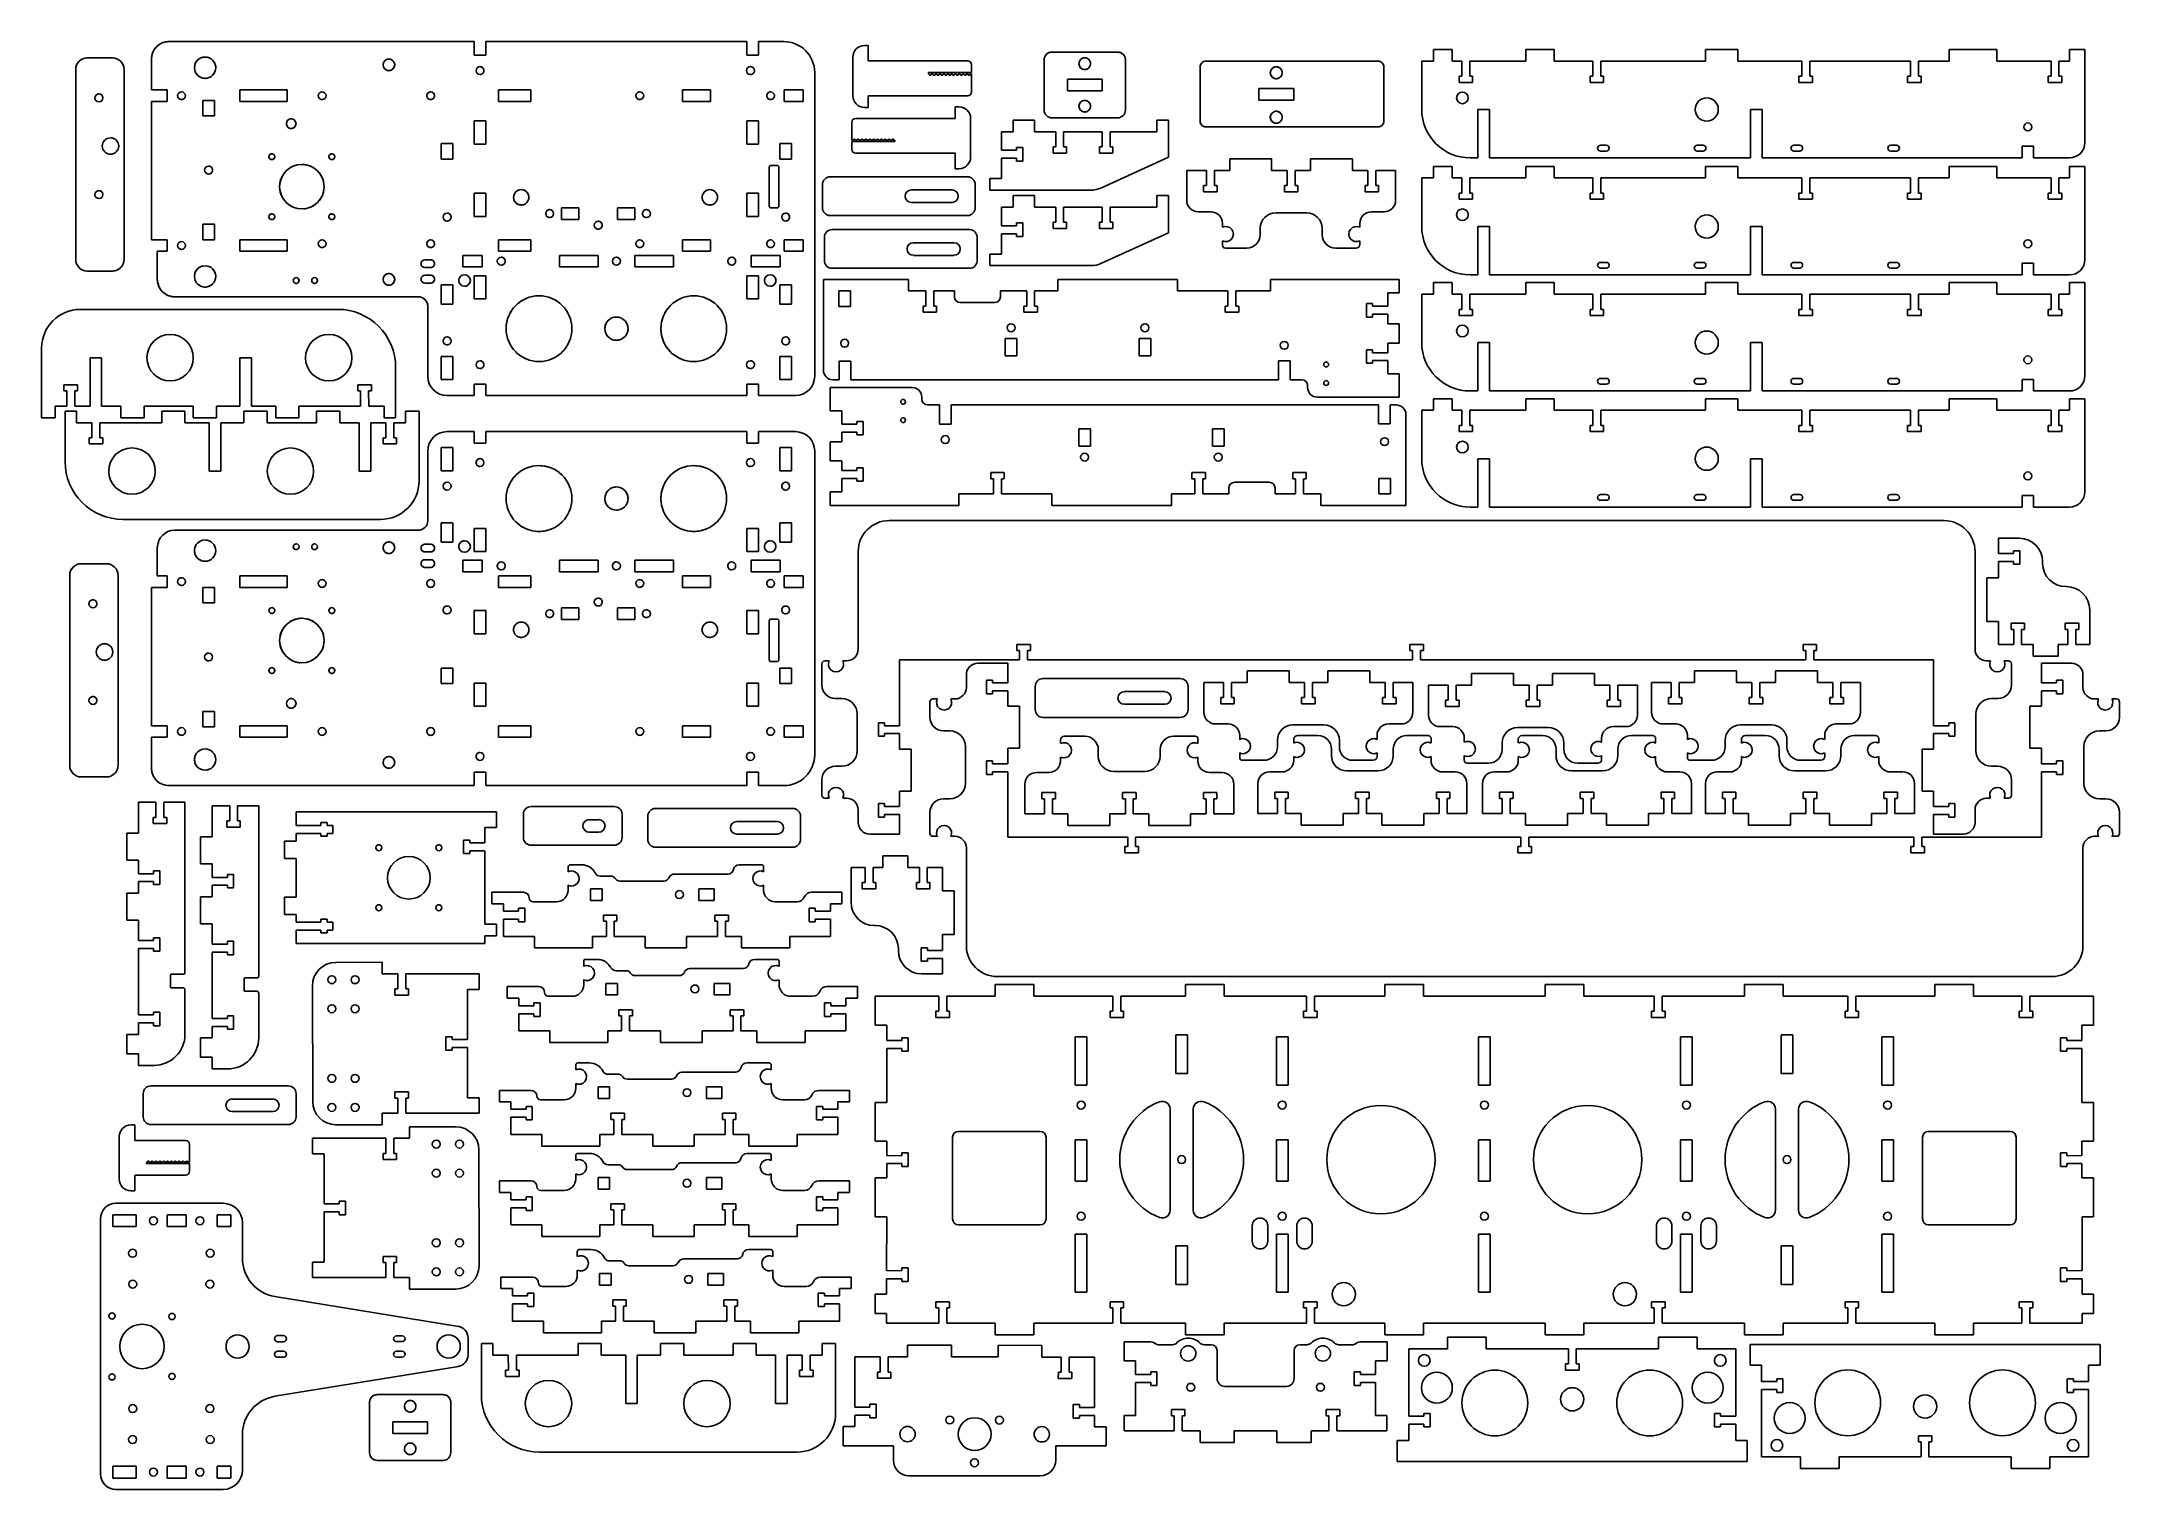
# Model space of a CAD drawing. Header units: millimetres. Extents: x 1598 to 2672, y 204 to 952.
import ezdxf

# ---------------------------------------------------------------- set-up
doc = ezdxf.new("R2010")
doc.units = ezdxf.units.MM
doc.linetypes.add('HIDDEN', pattern=[9.525, 6.35, -3.175])
doc.layers.get('0').update_dxf_attribs({"color": 253, "lineweight": 70, "true_color": 0x8faf8f})
doc.layers.add('Hidden', color=58, linetype='HIDDEN', lineweight=70, true_color=0x484805)

msp = doc.modelspace()

# ---------------------------------------------------------------- linework, layer by layer
at = {"color": 38, "lineweight": -3, "true_color": 0x482605}
for p, q in [((1663.8, 951.9), (1821.6, 951.9)), ((1821.6, 951.9), (1821.6, 944.9)), ((1827.6, 951.9), (1962.6, 951.9)), ((1827.6, 951.9), (1827.6, 944.9)), ((1962.6, 951.9), (1962.6, 944.9)), ((1968.6, 951.9), (1981.6, 951.9)), ((1968.6, 951.9), (1968.6, 944.9)), ((2023.3, 949.9), (2025.3, 949.9)), ((2025.3, 949.9), (2025.3, 941.9)), ((2154.2, 946.5), (2120.2, 946.5)), ((2317.4, 947.8), (2327.1, 947.8)), ((2317.4, 941.8), (2317.4, 947.8)), ((2327.1, 947.8), (2327.1, 941.8)), ((2365.2, 947.8), (2379.8, 947.8)), ((2365.2, 941.8), (2365.2, 947.8)), ((2379.8, 947.8), (2379.8, 941.8)), ((2458.1, 947.8), (2474.8, 947.8)), ((2458.1, 941.8), (2458.1, 947.8)), ((2474.8, 947.8), (2474.8, 941.8)), ((2584.1, 947.8), (2608.7, 947.8)), ((2584.1, 941.8), (2584.1, 947.8)), ((2608.7, 947.8), (2608.7, 941.8)), ((2646.2, 947.8), (2654.2, 947.8)), ((2646.2, 941.8), (2646.2, 947.8)), ((2654.2, 947.8), (2654.2, 899.8)), ((1615.6, 839.3), (1615.6, 937.5)), ((1621.6, 943.5), (1634.6, 943.5)), ((1621.6, 943.5), (1634.6, 943.5)), ((1640.6, 937.5), (1640.6, 839.3)), ((1654.8, 926.9), (1654.8, 942.9)), ((1827.6, 944.9), (1821.6, 944.9)), ((1968.6, 944.9), (1962.6, 944.9)), ((1997.6, 935.9), (1997.6, 778.9)), ((2017.3, 923.9), (2017.3, 943.9)), ((2025.3, 941.9), (2076.7, 941.9)), ((2078.7, 935.9), (2056.4, 935.9)), ((2056.4, 935.9), (2056.4, 935.2)), ((2056.9, 935.2), (2056.4, 935.2)), ((2058.1, 935.2), (2058.7, 935.2)), ((2060.1, 935.2), (2060.7, 935.2)), ((2062.1, 935.2), (2062.7, 935.2)), ((2064.1, 935.2), (2064.7, 935.2)), ((2066.1, 935.2), (2066.7, 935.2)), ((2068.1, 935.2), (2068.7, 935.2)), ((2070.1, 935.2), (2070.7, 935.2)), ((2072.1, 935.2), (2072.7, 935.2)), ((2074.1, 935.2), (2074.7, 935.2)), ((2076.1, 935.2), (2076.7, 935.2)), ((2078.1, 935.2), (2078.7, 935.2)), ((2078.7, 939.9), (2078.7, 935.9)), ((2078.7, 935.2), (2078.7, 925.9)), ((2116.2, 942.5), (2116.2, 916.5)), ((2158.2, 916.5), (2158.2, 942.5)), ((2196.8, 910.8), (2196.8, 938.8)), ((2199.8, 941.8), (2288.8, 941.8)), ((2291.8, 938.8), (2291.8, 910.8)), ((2311.4, 941.8), (2317.4, 941.8)), ((2311.4, 916.8), (2311.4, 941.8)), ((2327.1, 941.8), (2332.1, 941.8)), ((2332.1, 941.8), (2332.1, 934)), ((2336.2, 941.8), (2365.2, 941.8)), ((2336.2, 934), (2336.2, 941.8)), ((2379.8, 941.8), (2399.8, 941.8)), ((2399.8, 941.8), (2399.8, 934)), ((2403.9, 941.8), (2458.1, 941.8)), ((2403.9, 934), (2403.9, 941.8)), ((2474.8, 941.8), (2507.9, 941.8)), ((2507.9, 941.8), (2507.9, 934)), ((2512, 941.8), (2564, 941.8)), ((2512, 934), (2512, 941.8)), ((2564, 941.8), (2564, 934)), ((2584.1, 941.8), (2568.1, 941.8)), ((2568.1, 934), (2568.1, 941.8)), ((2636.7, 941.8), (2608.7, 941.8)), ((2636.7, 941.8), (2636.7, 934)), ((2640.8, 941.8), (2646.2, 941.8)), ((2640.8, 934), (2640.8, 941.8)), ((1654.8, 926.9), (1662.8, 926.9)), ((1662.8, 926.9), (1662.8, 920.9)), ((1700.4, 920.9), (1700.4, 926.9)), ((1700.4, 926.9), (1725, 926.9)), ((1725, 926.9), (1725, 920.9)), ((1834.2, 921), (1834.2, 926.9)), ((1834.2, 926.9), (1850.9, 926.9)), ((1850.9, 926.9), (1850.9, 921)), ((1929.2, 920.9), (1929.2, 926.9)), ((1929.2, 926.9), (1943.8, 926.9)), ((1943.8, 926.9), (1943.8, 920.9)), ((1981.9, 920.9), (1981.9, 926.9)), ((1981.9, 926.9), (1991.6, 926.9)), ((1991.6, 926.9), (1991.6, 920.9)), ((2025.3, 923.9), (2025.3, 917.9)), ((2076.7, 923.9), (2025.3, 923.9)), ((2146.2, 932.5), (2128.2, 932.5)), ((2128.2, 926.5), (2128.2, 932.5)), ((2146.2, 926.5), (2128.2, 926.5)), ((2146.2, 926.5), (2146.2, 932.5)), ((2227.2, 927.7), (2227.2, 921.7)), ((2245.2, 927.7), (2227.2, 927.7)), ((2245.2, 921.7), (2245.2, 927.7)), ((2330.7, 934), (2330.7, 930.8)), ((2332.1, 934), (2330.7, 934)), ((2330.7, 930.8), (2337.7, 930.8)), ((2337.7, 934), (2336.2, 934)), ((2337.7, 930.8), (2337.7, 934)), ((2398.4, 934), (2398.4, 930.8)), ((2399.8, 934), (2398.4, 934)), ((2398.4, 930.8), (2405.4, 930.8)), ((2405.4, 934), (2403.9, 934)), ((2405.4, 930.8), (2405.4, 934)), ((2506.4, 934), (2506.4, 930.8)), ((2507.9, 934), (2506.4, 934)), ((2506.4, 930.8), (2513.4, 930.8)), ((2513.4, 934), (2512, 934)), ((2513.4, 930.8), (2513.4, 934)), ((2562.5, 934), (2562.5, 930.8)), ((2564, 934), (2562.5, 934)), ((2562.5, 930.8), (2569.5, 930.8)), ((2569.5, 934), (2568.1, 934)), ((2569.5, 930.8), (2569.5, 934)), ((2635.2, 934), (2635.2, 930.8)), ((2636.7, 934), (2635.2, 934)), ((2635.2, 930.8), (2642.2, 930.8)), ((2642.2, 934), (2640.8, 934)), ((2642.2, 930.8), (2642.2, 934)), ((1654.8, 920.9), (1662.8, 920.9)), ((1654.8, 849.5), (1654.8, 920.9)), ((1681.3, 913.5), (1681.3, 921.5)), ((1687.3, 921.5), (1681.3, 921.5)), ((1687.3, 913.5), (1681.3, 913.5)), ((1687.3, 913.5), (1687.3, 921.5)), ((1700.4, 920.9), (1725, 920.9)), ((1850.9, 921), (1834.2, 921)), ((1929.2, 920.9), (1943.8, 920.9)), ((1981.9, 920.9), (1991.6, 920.9)), ((2025.3, 917.9), (2023.3, 917.9)), ((2070.2, 918.2), (2072.2, 918.2)), ((2070.2, 912.2), (2070.2, 918.2)), ((2227.2, 921.7), (2245.2, 921.7)), ((2340.4, 891.8), (2340.4, 916.8)), ((2340.4, 916.8), (2346.4, 916.8)), ((2346.4, 916.8), (2346.4, 891.8)), ((2481.4, 891.8), (2481.4, 916.8)), ((2481.4, 916.8), (2487.4, 916.8)), ((2487.4, 916.8), (2487.4, 891.8)), ((1821.6, 910.9), (1827.6, 910.9)), ((1821.6, 910.9), (1821.6, 898.9)), ((1827.6, 910.9), (1827.6, 898.9)), ((1962.6, 910.9), (1962.6, 898.9)), ((1962.6, 910.9), (1968.6, 910.9)), ((1968.6, 910.9), (1968.6, 898.9)), ((2016.8, 900.9), (2016.8, 910.2)), ((2018.8, 912.2), (2070.2, 912.2)), ((2078.2, 912.2), (2078.2, 892.2)), ((2094.2, 905.3), (2094.2, 895.7)), ((2100.2, 905.3), (2094.2, 905.3)), ((2100.2, 911.3), (2111.2, 911.3)), ((2100.2, 905.3), (2100.2, 911.3)), ((2111.2, 911.3), (2111.2, 905.3)), ((2111.2, 905.3), (2122.2, 905.3)), ((2120.2, 912.5), (2154.2, 912.5)), ((2122.2, 905.3), (2122.2, 897.5)), ((2126.3, 897.5), (2126.3, 905.3)), ((2126.3, 905.3), (2146.2, 905.3)), ((2146.2, 905.3), (2146.2, 897.5)), ((2150.3, 897.5), (2150.3, 905.3)), ((2150.3, 905.3), (2174.5, 905.3)), ((2174.5, 911.3), (2180.5, 911.3)), ((2174.5, 911.3), (2174.5, 905.3)), ((2180.5, 911.3), (2180.5, 892.1)), ((2288.8, 907.8), (2199.8, 907.8)), ((1804.6, 899.2), (1810.6, 899.2)), ((1804.6, 899.2), (1804.6, 891.2)), ((1810.6, 899.2), (1810.6, 891.2)), ((1827.6, 898.9), (1821.6, 898.9)), ((1968.6, 898.9), (1962.6, 898.9)), ((1979.6, 899.2), (1979.6, 891.2)), ((1979.6, 899.2), (1985.6, 899.2)), ((1985.6, 899.2), (1985.6, 891.2)), ((2017.4, 900.9), (2016.8, 900.9)), ((2016.8, 896.2), (2016.8, 900.2)), ((2016.8, 900.2), (2039.1, 900.2)), ((2019.4, 900.9), (2018.8, 900.9)), ((2070.2, 894.2), (2018.8, 894.2)), ((2021.4, 900.9), (2020.8, 900.9)), ((2023.4, 900.9), (2022.8, 900.9)), ((2025.4, 900.9), (2024.8, 900.9)), ((2027.4, 900.9), (2026.8, 900.9)), ((2029.4, 900.9), (2028.8, 900.9)), ((2031.4, 900.9), (2030.8, 900.9)), ((2033.4, 900.9), (2032.8, 900.9)), ((2035.4, 900.9), (2034.8, 900.9)), ((2037.4, 900.9), (2036.8, 900.9)), ((2038.6, 900.9), (2039.1, 900.9)), ((2039.1, 900.2), (2039.1, 900.9)), ((2070.2, 886.2), (2070.2, 894.2)), ((2102, 895.7), (2094.2, 895.7)), ((2094.2, 891.6), (2102, 891.6)), ((2094.2, 881.1), (2094.2, 891.6)), ((2102, 897.1), (2102, 895.7)), ((2105.2, 897.1), (2102, 897.1)), ((2102, 891.6), (2102, 890.1)), ((2105.2, 890.1), (2105.2, 897.1)), ((2120.8, 897.5), (2120.8, 894.3)), ((2122.2, 897.5), (2120.8, 897.5)), ((2120.8, 894.3), (2127.8, 894.3)), ((2127.8, 897.5), (2126.3, 897.5)), ((2127.8, 894.3), (2127.8, 897.5)), ((2146.2, 897.5), (2144.8, 897.5)), ((2144.8, 897.5), (2144.8, 894.3)), ((2144.8, 894.3), (2151.8, 894.3)), ((2180.5, 892.1), (2145.5, 876.2)), ((2151.8, 897.5), (2150.3, 897.5)), ((2151.8, 894.3), (2151.8, 897.5)), ((2340.4, 891.8), (2336.4, 891.8)), ((2481.4, 891.8), (2346.4, 891.8)), ((2403.8, 898.3), (2406.8, 898.3)), ((2406.8, 895.3), (2403.8, 895.3)), ((2453.8, 898.3), (2456.8, 898.3)), ((2456.8, 895.3), (2453.8, 895.3)), ((2621.7, 891.8), (2487.4, 891.8)), ((2503.8, 898.3), (2506.8, 898.3)), ((2506.8, 895.3), (2503.8, 895.3)), ((2553.8, 898.3), (2556.8, 898.3)), ((2556.8, 895.3), (2553.8, 895.3)), ((2621.7, 897.8), (2621.7, 891.8)), ((2621.7, 897.8), (2627.7, 897.8)), ((2627.7, 897.8), (2627.7, 891.8)), ((2646.2, 891.8), (2627.7, 891.8)), ((1810.6, 891.2), (1804.6, 891.2)), ((1974.1, 886.9), (1974.1, 866.9)), ((1974.1, 886.9), (1974.1, 866.9)), ((1978.1, 887.9), (1975.1, 887.9)), ((1979.1, 866.9), (1979.1, 886.9)), ((1985.6, 891.2), (1979.6, 891.2)), ((2072.2, 886.2), (2070.2, 886.2)), ((2088.2, 875.1), (2088.2, 881.1)), ((2088.2, 881.1), (2094.2, 881.1)), ((2102, 890.1), (2105.2, 890.1)), ((2189.9, 885.3), (2200.1, 885.3)), ((2189.9, 869.9), (2189.9, 885.3)), ((2200.1, 885.3), (2200.1, 877.5)), ((2204.2, 885.3), (2212.2, 885.3)), ((2204.2, 877.5), (2204.2, 885.3)), ((2212.2, 891.3), (2233.8, 891.3)), ((2212.2, 885.3), (2212.2, 891.3)), ((2233.8, 891.3), (2233.8, 885.3)), ((2233.8, 885.3), (2241.8, 885.3)), ((2241.8, 885.3), (2241.8, 877.5)), ((2245.9, 885.3), (2253.9, 885.3)), ((2245.9, 877.5), (2245.9, 885.3)), ((2253.9, 891.3), (2275.6, 891.3)), ((2253.9, 885.3), (2253.9, 891.3)), ((2275.6, 891.3), (2275.6, 885.3)), ((2275.6, 885.3), (2283.6, 885.3)), ((2283.6, 885.3), (2283.6, 877.5)), ((2287.7, 885.3), (2297.9, 885.3)), ((2287.7, 877.5), (2287.7, 885.3)), ((2297.9, 885.3), (2297.9, 869.9)), ((2311.4, 881.4), (2317.4, 881.4)), ((2311.4, 856.3), (2311.4, 881.4)), ((2317.4, 887.4), (2327.1, 887.4)), ((2317.4, 881.4), (2317.4, 887.4)), ((2327.1, 887.4), (2327.1, 881.4)), ((2327.1, 881.4), (2332.1, 881.4)), ((2332.1, 881.4), (2332.1, 873.6)), ((2336.2, 881.4), (2365.2, 881.4)), ((2336.2, 873.6), (2336.2, 881.4)), ((2365.2, 887.4), (2379.8, 887.4)), ((2365.2, 881.4), (2365.2, 887.4)), ((2379.8, 887.4), (2379.8, 881.4)), ((2379.8, 881.4), (2399.8, 881.4)), ((2399.8, 881.4), (2399.8, 873.6)), ((2403.9, 881.4), (2458.1, 881.4)), ((2403.9, 873.6), (2403.9, 881.4)), ((2458.1, 887.4), (2474.8, 887.4)), ((2458.1, 881.4), (2458.1, 887.4)), ((2474.8, 887.4), (2474.8, 881.4)), ((2474.8, 881.4), (2507.9, 881.4)), ((2507.9, 881.4), (2507.9, 873.6)), ((2512, 881.4), (2564, 881.4)), ((2512, 873.6), (2512, 881.4)), ((2564, 881.4), (2564, 873.6)), ((2584.1, 881.4), (2568.1, 881.4)), ((2568.1, 873.6), (2568.1, 881.4)), ((2584.1, 887.4), (2608.7, 887.4)), ((2584.1, 881.4), (2584.1, 887.4)), ((2608.7, 887.4), (2608.7, 881.4)), ((2636.7, 881.4), (2608.7, 881.4)), ((2636.7, 881.4), (2636.7, 873.6)), ((2640.8, 881.4), (2646.2, 881.4)), ((2640.8, 873.6), (2640.8, 881.4)), ((2646.2, 887.4), (2654.2, 887.4)), ((2646.2, 881.4), (2646.2, 887.4)), ((2654.2, 887.4), (2654.2, 839.3)), ((1821.6, 873.5), (1827.6, 873.5)), ((1821.6, 873.5), (1821.6, 861.5)), ((1827.6, 873.5), (1827.6, 861.5)), ((1962.6, 873.5), (1962.6, 861.5)), ((1962.6, 873.5), (1968.6, 873.5)), ((1968.6, 873.5), (1968.6, 861.5)), ((2140.5, 875.1), (2088.2, 875.1)), ((2100.2, 872.3), (2111.2, 872.3)), ((2100.2, 866.3), (2100.2, 872.3)), ((2111.2, 872.3), (2111.2, 866.3)), ((2174.5, 872.3), (2180.5, 872.3)), ((2174.5, 872.3), (2174.5, 866.3)), ((2180.5, 872.3), (2180.5, 853.1)), ((2198.6, 877.5), (2198.6, 874.3)), ((2200.1, 877.5), (2198.6, 877.5)), ((2198.6, 874.3), (2205.6, 874.3)), ((2205.6, 877.5), (2204.2, 877.5)), ((2205.6, 874.3), (2205.6, 877.5)), ((2240.4, 877.5), (2240.4, 874.3)), ((2241.8, 877.5), (2240.4, 877.5)), ((2240.4, 874.3), (2247.4, 874.3)), ((2247.4, 877.5), (2245.9, 877.5)), ((2247.4, 874.3), (2247.4, 877.5)), ((2282.1, 877.5), (2282.1, 874.3)), ((2283.6, 877.5), (2282.1, 877.5)), ((2282.1, 874.3), (2289.1, 874.3)), ((2289.1, 877.5), (2287.7, 877.5)), ((2289.1, 874.3), (2289.1, 877.5)), ((2330.7, 873.6), (2330.7, 870.4)), ((2332.1, 873.6), (2330.7, 873.6)), ((2330.7, 870.4), (2337.7, 870.4)), ((2337.7, 873.6), (2336.2, 873.6)), ((2337.7, 870.4), (2337.7, 873.6)), ((2398.4, 873.6), (2398.4, 870.4)), ((2399.8, 873.6), (2398.4, 873.6)), ((2398.4, 870.4), (2405.4, 870.4)), ((2405.4, 873.6), (2403.9, 873.6)), ((2405.4, 870.4), (2405.4, 873.6)), ((2506.4, 873.6), (2506.4, 870.4)), ((2507.9, 873.6), (2506.4, 873.6)), ((2506.4, 870.4), (2513.4, 870.4)), ((2513.4, 873.6), (2512, 873.6)), ((2513.4, 870.4), (2513.4, 873.6)), ((2562.5, 873.6), (2562.5, 870.4)), ((2564, 873.6), (2562.5, 873.6)), ((2562.5, 870.4), (2569.5, 870.4)), ((2569.5, 873.6), (2568.1, 873.6)), ((2569.5, 870.4), (2569.5, 873.6)), ((2635.2, 873.6), (2635.2, 870.4)), ((2636.7, 873.6), (2635.2, 873.6)), ((2635.2, 870.4), (2642.2, 870.4)), ((2642.2, 873.6), (2640.8, 873.6)), ((2642.2, 870.4), (2642.2, 873.6)), ((1827.6, 861.5), (1821.6, 861.5)), ((1875.7, 866), (1866.7, 866)), ((1866.7, 866), (1866.7, 860)), ((1875.7, 860), (1866.7, 860)), ((1875.7, 860), (1875.7, 866)), ((1895.6, 866), (1895.6, 860)), ((1904.6, 866), (1895.6, 866)), ((1904.6, 860), (1895.6, 860)), ((1904.6, 860), (1904.6, 866)), ((1968.6, 861.5), (1962.6, 861.5)), ((1975.1, 865.9), (1978.1, 865.9)), ((2094.2, 866.3), (2094.2, 856.7)), ((2100.2, 866.3), (2094.2, 866.3)), ((2111.2, 866.3), (2122.2, 866.3)), ((2122.2, 866.3), (2122.2, 858.5)), ((2126.3, 858.5), (2126.3, 866.3)), ((2126.3, 866.3), (2146.2, 866.3)), ((2146.2, 866.3), (2146.2, 858.5)), ((2150.3, 858.5), (2150.3, 866.3)), ((2150.3, 866.3), (2174.5, 866.3)), ((2202.4, 863.9), (2195.9, 863.9)), ((2251.9, 863.4), (2235.9, 863.4)), ((2291.9, 863.9), (2285.4, 863.9)), ((1654.8, 849.5), (1662.8, 849.5)), ((1662.8, 849.5), (1662.8, 843.5)), ((1681.3, 849.5), (1681.3, 857.5)), ((1681.3, 857.5), (1687.3, 857.5)), ((1687.3, 849.5), (1681.3, 849.5)), ((1687.3, 849.5), (1687.3, 857.5)), ((1700.4, 843.5), (1700.4, 849.5)), ((1700.4, 849.5), (1725, 849.5)), ((1725, 849.5), (1725, 843.5)), ((1834.2, 843.6), (1834.2, 849.5)), ((1834.2, 849.5), (1850.9, 849.5)), ((1850.9, 849.5), (1850.9, 843.6)), ((1929.2, 843.5), (1929.2, 849.5)), ((1929.2, 849.5), (1943.8, 849.5)), ((1943.8, 849.5), (1943.8, 843.5)), ((1981.9, 843.5), (1981.9, 849.5)), ((1981.9, 849.5), (1991.6, 849.5)), ((1991.6, 849.5), (1991.6, 843.5)), ((2102, 856.7), (2094.2, 856.7)), ((2094.2, 852.6), (2102, 852.6)), ((2094.2, 842.1), (2094.2, 852.6)), ((2102, 858.2), (2102, 856.7)), ((2105.2, 858.2), (2102, 858.2)), ((2102, 852.6), (2102, 851.2)), ((2102, 851.2), (2105.2, 851.2)), ((2105.2, 851.2), (2105.2, 858.2)), ((2120.8, 858.5), (2120.8, 855.3)), ((2122.2, 858.5), (2120.8, 858.5)), ((2120.8, 855.3), (2127.8, 855.3)), ((2127.8, 858.5), (2126.3, 858.5)), ((2127.8, 855.3), (2127.8, 858.5)), ((2146.2, 858.5), (2144.8, 858.5)), ((2144.8, 858.5), (2144.8, 855.3)), ((2144.8, 855.3), (2151.8, 855.3)), ((2180.5, 853.1), (2145.5, 837.2)), ((2151.8, 858.5), (2150.3, 858.5)), ((2151.8, 855.3), (2151.8, 858.5)), ((2208.4, 856), (2208.4, 857.9)), ((2208.4, 846.6), (2208.4, 848.9)), ((2227.9, 855.4), (2227.9, 852.1)), ((2259.9, 852.1), (2259.9, 855.4)), ((2279.4, 857.9), (2279.4, 856)), ((2279.4, 848.9), (2279.4, 847.1)), ((2340.4, 831.3), (2340.4, 856.4)), ((2340.4, 856.4), (2346.4, 856.4)), ((2346.4, 856.4), (2346.4, 831.3)), ((2481.4, 831.3), (2481.4, 856.4)), ((2481.4, 856.4), (2487.4, 856.4)), ((2487.4, 856.4), (2487.4, 831.3)), ((1615.6, 839.3), (1615.6, 839.3)), ((1657.8, 829), (1657.8, 843.5)), ((1657.8, 843.5), (1662.8, 843.5)), ((1700.4, 843.5), (1725, 843.5)), ((1796.1, 839.1), (1799.1, 839.1)), ((1825.7, 841.4), (1815.7, 841.4)), ((1815.7, 835.4), (1815.7, 841.4)), ((1825.7, 841.4), (1825.7, 835.4)), ((1850.9, 843.6), (1834.2, 843.6)), ((1865.7, 835.4), (1865.7, 841.4)), ((1865.7, 835.4), (1865.7, 841.4)), ((1885.7, 841.4), (1865.7, 841.4)), ((1885.7, 841.4), (1885.7, 835.4)), ((1904.7, 835.4), (1904.7, 841.4)), ((1904.7, 835.4), (1904.7, 841.4)), ((1924.7, 841.4), (1904.7, 841.4)), ((1924.7, 841.4), (1924.7, 835.4)), ((1929.2, 843.5), (1943.8, 843.5)), ((1964.7, 835.4), (1964.7, 841.4)), ((1964.7, 835.4), (1964.7, 841.4)), ((1979.7, 841.4), (1964.7, 841.4)), ((1979.7, 841.4), (1979.7, 835.4)), ((1981.9, 843.5), (1991.6, 843.5)), ((2088.2, 836.1), (2088.2, 842.1)), ((2088.2, 842.1), (2094.2, 842.1)), ((2220.9, 845.1), (2209.9, 845.1)), ((2277.4, 845.1), (2266.9, 845.1)), ((2403.8, 837.8), (2406.8, 837.8)), ((2453.8, 837.8), (2456.8, 837.8)), ((2503.8, 837.8), (2506.8, 837.8)), ((2553.8, 837.8), (2556.8, 837.8)), ((1634.6, 833.3), (1621.6, 833.3)), ((1799.1, 835.1), (1796.1, 835.1)), ((1796.1, 831.1), (1799.1, 831.1)), ((1799.1, 827.1), (1796.1, 827.1)), ((1825.7, 835.4), (1815.7, 835.4)), ((1821.6, 830.9), (1821.6, 818.9)), ((1821.6, 830.9), (1827.6, 830.9)), ((1827.6, 830.9), (1827.6, 818.9)), ((1885.7, 835.4), (1865.7, 835.4)), ((1924.7, 835.4), (1904.7, 835.4)), ((1962.6, 830.9), (1962.6, 818.9)), ((1962.6, 830.9), (1968.6, 830.9)), ((1979.7, 835.4), (1964.7, 835.4)), ((1968.6, 830.9), (1968.6, 818.9)), ((2002.1, 829), (2046.1, 829)), ((2002.1, 782.1), (2002.1, 829)), ((2046.1, 829), (2046.1, 823)), ((2140.5, 836.1), (2088.2, 836.1)), ((2123.3, 829), (2185.2, 829)), ((2123.3, 823), (2123.3, 829)), ((2185.2, 829), (2185.2, 823)), ((2233.3, 829), (2299.8, 829)), ((2233.3, 829), (2233.3, 823)), ((2299.8, 829), (2299.8, 822)), ((2317.4, 827.3), (2327.1, 827.3)), ((2317.4, 821.3), (2317.4, 827.3)), ((2327.1, 827.3), (2327.1, 821.3)), ((2340.4, 831.3), (2336.4, 831.3)), ((2481.4, 831.3), (2346.4, 831.3)), ((2365.2, 827.3), (2379.8, 827.3)), ((2365.2, 821.3), (2365.2, 827.3)), ((2379.8, 827.3), (2379.8, 821.3)), ((2406.8, 834.8), (2403.8, 834.8)), ((2456.8, 834.8), (2453.8, 834.8)), ((2458.1, 827.3), (2474.8, 827.3)), ((2458.1, 821.3), (2458.1, 827.3)), ((2474.8, 827.3), (2474.8, 821.3)), ((2621.7, 831.3), (2487.4, 831.3)), ((2506.8, 834.8), (2503.8, 834.8)), ((2556.8, 834.8), (2553.8, 834.8)), ((2584.1, 827.3), (2608.7, 827.3)), ((2584.1, 821.3), (2584.1, 827.3)), ((2608.7, 827.3), (2608.7, 821.3)), ((2621.7, 837.4), (2621.7, 831.3)), ((2621.7, 837.4), (2627.7, 837.4)), ((2627.7, 837.4), (2627.7, 831.3)), ((2646.2, 831.3), (2627.7, 831.3)), ((2646.2, 827.3), (2654.2, 827.3)), ((2646.2, 821.3), (2646.2, 827.3)), ((2654.2, 827.3), (2654.2, 779.3)), ((1792.6, 820), (1666.8, 820)), ((1804.6, 826.2), (1810.6, 826.2)), ((1804.6, 826.2), (1804.6, 816.2)), ((1810.6, 826.2), (1810.6, 816.2)), ((1827.6, 818.9), (1821.6, 818.9)), ((1968.6, 818.9), (1962.6, 818.9)), ((1979.6, 826.2), (1985.6, 826.2)), ((1979.6, 826.2), (1979.6, 816.2)), ((1985.6, 826.2), (1985.6, 816.2)), ((2010.1, 823), (2010.1, 815)), ((2016.1, 823), (2010.1, 823)), ((2016.1, 815), (2016.1, 823)), ((2055.1, 823), (2046.1, 823)), ((2055.1, 823), (2055.1, 815.2)), ((2059.2, 823), (2069.8, 823)), ((2059.2, 815.2), (2059.2, 823)), ((2069.8, 823), (2069.8, 820)), ((2072.8, 817), (2090.6, 817)), ((2093.6, 823), (2107.2, 823)), ((2093.6, 820), (2093.6, 823)), ((2107.2, 823), (2107.2, 815.2)), ((2111.3, 823), (2123.3, 823)), ((2111.3, 815.2), (2111.3, 823)), ((2211.2, 823), (2185.2, 823)), ((2211.2, 823), (2211.2, 815.2)), ((2215.3, 823), (2233.3, 823)), ((2215.3, 815.2), (2215.3, 823)), ((2286, 816.5), (2282.8, 816.5)), ((2282.8, 816.5), (2282.8, 809.5)), ((2286, 815.1), (2286, 816.5)), ((2299.8, 822), (2293.8, 822)), ((2293.8, 815.1), (2293.8, 822)), ((2311.4, 821.3), (2317.4, 821.3)), ((2311.4, 796.3), (2311.4, 821.3)), ((2327.1, 821.3), (2332.1, 821.3)), ((2332.1, 821.3), (2332.1, 813.5)), ((2336.2, 821.3), (2365.2, 821.3)), ((2336.2, 813.5), (2336.2, 821.3)), ((2379.8, 821.3), (2399.8, 821.3)), ((2399.8, 821.3), (2399.8, 813.5)), ((2403.9, 821.3), (2458.1, 821.3)), ((2403.9, 813.5), (2403.9, 821.3)), ((2474.8, 821.3), (2507.9, 821.3)), ((2507.9, 821.3), (2507.9, 813.5)), ((2512, 821.3), (2564, 821.3)), ((2512, 813.5), (2512, 821.3)), ((2564, 821.3), (2564, 813.5)), ((2584.1, 821.3), (2568.1, 821.3)), ((2568.1, 813.5), (2568.1, 821.3)), ((2636.7, 821.3), (2608.7, 821.3)), ((2636.7, 821.3), (2636.7, 813.5)), ((2640.8, 821.3), (2646.2, 821.3)), ((2640.8, 813.5), (2640.8, 821.3)), ((1618, 813.5), (1751, 813.5)), ((1797.6, 815), (1797.6, 778.9)), ((1810.6, 816.2), (1804.6, 816.2)), ((1985.6, 816.2), (1979.6, 816.2)), ((2010.1, 815), (2016.1, 815)), ((2053.6, 815.2), (2053.6, 812)), ((2055.1, 815.2), (2053.6, 815.2)), ((2053.6, 812), (2060.6, 812)), ((2060.6, 815.2), (2059.2, 815.2)), ((2060.6, 812), (2060.6, 815.2)), ((2105.7, 815.2), (2105.7, 812)), ((2107.2, 815.2), (2105.7, 815.2)), ((2105.7, 812), (2112.7, 812)), ((2112.7, 815.2), (2111.3, 815.2)), ((2112.7, 812), (2112.7, 815.2)), ((2209.8, 815.2), (2209.8, 812)), ((2211.2, 815.2), (2209.8, 815.2)), ((2209.8, 812), (2216.8, 812)), ((2216.8, 815.2), (2215.3, 815.2)), ((2216.8, 812), (2216.8, 815.2)), ((2282.8, 809.5), (2286, 809.5)), ((2293.8, 815.1), (2286, 815.1)), ((2286, 809.5), (2286, 811)), ((2286, 811), (2293.8, 811)), ((2293.8, 806), (2293.8, 811)), ((2293.8, 806), (2299.8, 806)), ((2299.8, 806), (2299.8, 796.1)), ((2330.7, 813.5), (2330.7, 810.3)), ((2332.1, 813.5), (2330.7, 813.5)), ((2330.7, 810.3), (2337.7, 810.3)), ((2337.7, 813.5), (2336.2, 813.5)), ((2337.7, 810.3), (2337.7, 813.5)), ((2398.4, 813.5), (2398.4, 810.3)), ((2399.8, 813.5), (2398.4, 813.5)), ((2398.4, 810.3), (2405.4, 810.3)), ((2405.4, 813.5), (2403.9, 813.5)), ((2405.4, 810.3), (2405.4, 813.5)), ((2506.4, 813.5), (2506.4, 810.3)), ((2507.9, 813.5), (2506.4, 813.5)), ((2506.4, 810.3), (2513.4, 810.3)), ((2513.4, 813.5), (2512, 813.5)), ((2513.4, 810.3), (2513.4, 813.5)), ((2562.5, 813.5), (2562.5, 810.3)), ((2564, 813.5), (2562.5, 813.5)), ((2562.5, 810.3), (2569.5, 810.3)), ((2569.5, 813.5), (2568.1, 813.5)), ((2569.5, 810.3), (2569.5, 813.5)), ((2635.2, 813.5), (2635.2, 810.3)), ((2636.7, 813.5), (2635.2, 813.5)), ((2635.2, 810.3), (2642.2, 810.3)), ((2642.2, 813.5), (2640.8, 813.5)), ((2642.2, 810.3), (2642.2, 813.5)), ((2096.1, 798.5), (2096.1, 789.5)), ((2096.1, 798.5), (2102.1, 798.5)), ((2102.1, 798.5), (2102.1, 789.5)), ((2165.3, 798.5), (2165.3, 789.5)), ((2165.3, 798.5), (2171.3, 798.5)), ((2171.3, 798.5), (2171.3, 789.5)), ((2299.8, 796.1), (2293.8, 796.1)), ((2293.8, 791.1), (2293.8, 796.1)), ((2340.4, 771.3), (2340.4, 796.3)), ((2340.4, 796.3), (2346.4, 796.3)), ((2346.4, 796.3), (2346.4, 771.3)), ((2481.4, 771.3), (2481.4, 796.3)), ((2481.4, 796.3), (2487.4, 796.3)), ((2487.4, 796.3), (2487.4, 771.3)), ((1598, 757.5), (1598, 793.5)), ((1623, 788.5), (1623, 763.5)), ((1629, 788.5), (1623, 788.5)), ((1629, 763.5), (1629, 788.5)), ((1700.4, 788.5), (1700.4, 763.5)), ((1706.4, 788.5), (1700.4, 788.5)), ((1706.4, 763.5), (1706.4, 788.5)), ((1804.6, 789.2), (1804.6, 777.2)), ((1804.6, 789.2), (1810.6, 789.2)), ((1810.6, 789.2), (1810.6, 777.2)), ((1979.6, 789.2), (1979.6, 777.2)), ((1979.6, 789.2), (1985.6, 789.2)), ((1985.6, 789.2), (1985.6, 777.2)), ((2010.2, 786.8), (2010.2, 777.1)), ((2016.2, 786.8), (2010.2, 786.8)), ((2016.2, 777.1), (2016.2, 786.8)), ((2102.1, 789.5), (2096.1, 789.5)), ((2171.3, 789.5), (2165.3, 789.5)), ((2237.3, 777.1), (2237.3, 786.9)), ((2237.3, 786.9), (2243.3, 786.9)), ((2243.3, 786.9), (2243.3, 777.1)), ((2286, 792.6), (2282.8, 792.6)), ((2282.8, 792.6), (2282.8, 785.6)), ((2282.8, 785.6), (2286, 785.6)), ((2286, 791.1), (2286, 792.6)), ((2293.8, 791.1), (2286, 791.1)), ((2286, 785.6), (2286, 787)), ((2286, 787), (2293.8, 787)), ((2293.8, 780.1), (2293.8, 787)), ((1609.5, 774.5), (1609.5, 771.3)), ((1616.5, 774.5), (1609.5, 774.5)), ((1616.5, 771.3), (1616.5, 774.5)), ((1761.5, 774.5), (1761.5, 771.3)), ((1768.5, 774.5), (1761.5, 774.5)), ((1768.5, 771.3), (1768.5, 774.5)), ((1781, 783.5), (1781, 757.5)), ((1810.6, 777.2), (1804.6, 777.2)), ((1821.6, 774.9), (1821.6, 768.9)), ((1821.6, 774.9), (1827.6, 774.9)), ((1827.6, 774.9), (1827.6, 768.9)), ((1962.6, 774.9), (1962.6, 768.9)), ((1962.6, 774.9), (1968.6, 774.9)), ((1968.6, 774.9), (1968.6, 768.9)), ((1985.6, 777.2), (1979.6, 777.2)), ((2010.2, 777.1), (2007.1, 777.1)), ((2237.3, 777.1), (2016.2, 777.1)), ((2249.4, 777.1), (2243.3, 777.1)), ((2252.4, 774.1), (2252.4, 773.1)), ((2293.8, 780.1), (2299.8, 780.1)), ((2299.8, 780.1), (2299.8, 768.1)), ((2403.8, 777.8), (2406.8, 777.8)), ((2406.8, 774.8), (2403.8, 774.8)), ((2453.8, 777.8), (2456.8, 777.8)), ((2456.8, 774.8), (2453.8, 774.8)), ((2503.8, 777.8), (2506.8, 777.8)), ((2506.8, 774.8), (2503.8, 774.8)), ((2553.8, 777.8), (2556.8, 777.8)), ((2556.8, 774.8), (2553.8, 774.8)), ((2621.7, 777.3), (2621.7, 771.3)), ((2621.7, 777.3), (2627.7, 777.3)), ((2627.7, 777.3), (2627.7, 771.3)), ((1611, 763.5), (1605, 763.5)), ((1605, 763.5), (1605, 757.5)), ((1609.5, 771.3), (1611, 771.3)), ((1611, 771.3), (1611, 763.5)), ((1615.1, 771.3), (1616.5, 771.3)), ((1615.1, 763.5), (1615.1, 771.3)), ((1623, 763.5), (1615.1, 763.5)), ((1639, 763.5), (1629, 763.5)), ((1639, 757.5), (1639, 763.5)), ((1651, 763.5), (1651, 757.5)), ((1676.4, 763.5), (1651, 763.5)), ((1676.4, 757.5), (1676.4, 763.5)), ((1688.4, 763.5), (1688.4, 757.5)), ((1700.4, 763.5), (1688.4, 763.5)), ((1719, 763.5), (1706.4, 763.5)), ((1719, 757.5), (1719, 763.5)), ((1762.9, 763.5), (1731, 763.5)), ((1731, 763.5), (1731, 757.5)), ((1761.5, 771.3), (1762.9, 771.3)), ((1762.9, 771.3), (1762.9, 763.5)), ((1767.1, 763.5), (1767, 771.3)), ((1767, 771.3), (1768.5, 771.3)), ((1775, 763.5), (1767.1, 763.5)), ((1775, 757.5), (1775, 763.5)), ((1821.6, 768.9), (1807.6, 768.9)), ((1962.6, 768.9), (1827.6, 768.9)), ((1987.6, 768.9), (1968.6, 768.9)), ((2005.6, 773.1), (2048, 773.1)), ((2005.6, 761.1), (2005.6, 773.1)), ((2053, 767.1), (2053, 768.1)), ((2056, 764.1), (2062.1, 764.1)), ((2062.1, 754.2), (2062.1, 764.1)), ((2068.1, 764.1), (2289.1, 764.1)), ((2068.1, 764.1), (2068.1, 754.2)), ((2299.8, 768.1), (2257.4, 768.1)), ((2289.1, 764.1), (2289.1, 754.3)), ((2295.1, 764.1), (2298.2, 764.1)), ((2295.1, 754.3), (2295.1, 764.1)), ((2317.4, 767.3), (2327.1, 767.3)), ((2317.4, 761.3), (2317.4, 767.3)), ((2327.1, 767.3), (2327.1, 761.3)), ((2340.4, 771.3), (2336.4, 771.3)), ((2481.4, 771.3), (2346.4, 771.3)), ((2365.2, 767.3), (2379.8, 767.3)), ((2365.2, 761.3), (2365.2, 767.3)), ((2379.8, 767.3), (2379.8, 761.3)), ((2458.1, 767.3), (2474.8, 767.3)), ((2458.1, 761.3), (2458.1, 767.3)), ((2474.8, 767.3), (2474.8, 761.3)), ((2621.7, 771.3), (2487.4, 771.3)), ((2584.1, 767.3), (2608.7, 767.3)), ((2584.1, 761.3), (2584.1, 767.3)), ((2608.7, 767.3), (2608.7, 761.3)), ((2646.2, 771.3), (2627.7, 771.3)), ((2646.2, 767.3), (2654.2, 767.3)), ((2646.2, 761.3), (2646.2, 767.3)), ((2654.2, 767.3), (2654.2, 719.3)), ((1605, 757.5), (1598, 757.5)), ((1610.1, 760.9), (1616.1, 760.9)), ((1610.1, 734.9), (1610.1, 760.9)), ((1616.1, 760.9), (1616.1, 754.9)), ((1616.1, 754.9), (1623.9, 754.9)), ((1623.9, 754.9), (1624, 747.1)), ((1628.1, 754.9), (1660.1, 754.9)), ((1628.1, 747.1), (1628.1, 754.9)), ((1651, 757.5), (1639, 757.5)), ((1660.1, 760.9), (1672.1, 760.9)), ((1660.1, 754.9), (1660.1, 760.9)), ((1672.1, 760.9), (1672.1, 754.9)), ((1672.1, 754.9), (1684.6, 754.9)), ((1688.4, 757.5), (1676.4, 757.5)), ((1684.6, 754.9), (1684.6, 729.9)), ((1690.6, 754.9), (1702.6, 754.9)), ((1690.6, 729.9), (1690.6, 754.9)), ((1702.6, 760.9), (1714.6, 760.9)), ((1702.6, 754.9), (1702.6, 760.9)), ((1714.6, 760.9), (1714.6, 754.9)), ((1714.6, 754.9), (1740.1, 754.9)), ((1731, 757.5), (1719, 757.5)), ((1740.1, 760.9), (1752.1, 760.9)), ((1740.1, 754.9), (1740.1, 760.9)), ((1752.1, 760.9), (1752.1, 754.9)), ((1752.1, 754.9), (1762.1, 754.9)), ((1762.1, 754.9), (1762.1, 729.9)), ((1768.1, 754.9), (1775.9, 754.9)), ((1768.1, 729.9), (1768.1, 754.9)), ((1781, 757.5), (1775, 757.5)), ((1775.9, 754.9), (1776, 747.1)), ((1780.1, 754.9), (1786.1, 754.9)), ((1780.1, 747.1), (1780.1, 754.9)), ((1786.1, 760.9), (1793.1, 760.9)), ((1786.1, 754.9), (1786.1, 760.9)), ((1793.1, 760.9), (1793.1, 724.9)), ((2011.6, 761.1), (2005.6, 761.1)), ((2011.6, 761.1), (2011.6, 754.1)), ((2019.4, 754.1), (2011.6, 754.1)), ((2022.6, 755.6), (2019.4, 755.6)), ((2019.4, 755.6), (2019.4, 754.1)), ((2022.6, 748.6), (2022.6, 755.6)), ((2068.1, 754.2), (2062.1, 754.2)), ((2289.1, 754.3), (2295.1, 754.3)), ((2303.2, 759.1), (2303.2, 712.1)), ((2311.4, 761.3), (2317.4, 761.3)), ((2311.4, 736.3), (2311.4, 761.3)), ((2327.1, 761.3), (2332.1, 761.3)), ((2330.7, 753.5), (2330.7, 750.3)), ((2332.1, 753.5), (2330.7, 753.5)), ((2332.1, 761.3), (2332.1, 753.5)), ((2336.2, 761.3), (2365.2, 761.3)), ((2336.2, 753.5), (2336.2, 761.3)), ((2337.7, 753.5), (2336.2, 753.5)), ((2337.7, 750.3), (2337.7, 753.5)), ((2379.8, 761.3), (2399.8, 761.3)), ((2398.4, 753.5), (2398.4, 750.3)), ((2399.8, 753.5), (2398.4, 753.5)), ((2399.8, 761.3), (2399.8, 753.5)), ((2403.9, 761.3), (2458.1, 761.3)), ((2403.9, 753.5), (2403.9, 761.3)), ((2405.4, 753.5), (2403.9, 753.5)), ((2405.4, 750.3), (2405.4, 753.5)), ((2474.8, 761.3), (2507.9, 761.3)), ((2506.4, 753.5), (2506.4, 750.3)), ((2507.9, 753.5), (2506.4, 753.5)), ((2507.9, 761.3), (2507.9, 753.5)), ((2512, 761.3), (2564, 761.3)), ((2512, 753.5), (2512, 761.3)), ((2513.4, 753.5), (2512, 753.5)), ((2513.4, 750.3), (2513.4, 753.5)), ((2562.5, 753.5), (2562.5, 750.3)), ((2564, 753.5), (2562.5, 753.5)), ((2564, 761.3), (2564, 753.5)), ((2584.1, 761.3), (2568.1, 761.3)), ((2568.1, 753.5), (2568.1, 761.3)), ((2569.5, 753.5), (2568.1, 753.5)), ((2569.5, 750.3), (2569.5, 753.5)), ((2636.7, 761.3), (2608.7, 761.3)), ((2635.2, 753.5), (2635.2, 750.3)), ((2636.7, 753.5), (2635.2, 753.5)), ((2636.7, 761.3), (2636.7, 753.5)), ((2640.8, 761.3), (2646.2, 761.3)), ((2640.8, 753.5), (2640.8, 761.3)), ((2642.2, 753.5), (2640.8, 753.5)), ((2642.2, 750.3), (2642.2, 753.5)), ((1622.6, 747.1), (1622.6, 743.9)), ((1624, 747.1), (1622.6, 747.1)), ((1622.6, 743.9), (1629.6, 743.9)), ((1629.6, 747.1), (1628.1, 747.1)), ((1629.6, 743.9), (1629.6, 747.1)), ((1774.5, 747.1), (1774.5, 743.9)), ((1776, 747.1), (1774.5, 747.1)), ((1774.5, 743.9), (1781.5, 743.9)), ((1781.5, 747.1), (1780.1, 747.1)), ((1781.5, 743.9), (1781.5, 747.1)), ((1804.6, 730.1), (1804.6, 742.1)), ((1810.6, 742.1), (1804.6, 742.1)), ((1821.6, 750.3), (1807.6, 750.3)), ((1810.6, 730.1), (1810.6, 742.1)), ((1821.6, 744.3), (1821.6, 750.3)), ((1821.6, 744.3), (1827.6, 744.3)), ((1962.6, 750.3), (1827.6, 750.3)), ((1827.6, 744.3), (1827.6, 750.3)), ((1962.6, 744.3), (1962.6, 750.3)), ((1962.6, 744.3), (1968.6, 744.3)), ((1987.6, 750.3), (1968.6, 750.3)), ((1968.6, 744.3), (1968.6, 750.3)), ((1979.6, 730.1), (1979.6, 742.1)), ((1985.6, 742.1), (1979.6, 742.1)), ((1985.6, 730.1), (1985.6, 742.1)), ((2005.6, 735.2), (2005.6, 745)), ((2005.6, 745), (2011.6, 745)), ((2011.6, 750), (2011.6, 745)), ((2011.6, 750), (2019.4, 750)), ((2019.4, 750), (2019.4, 748.6)), ((2019.4, 748.6), (2022.6, 748.6)), ((2134.1, 742.7), (2134.1, 751.7)), ((2134.1, 751.7), (2140.1, 751.7)), ((2140.1, 742.7), (2134.1, 742.7)), ((2140.1, 742.7), (2140.1, 751.7)), ((2203.2, 742.7), (2203.2, 751.7)), ((2203.2, 751.7), (2209.2, 751.7)), ((2209.2, 742.7), (2203.2, 742.7)), ((2209.2, 742.7), (2209.2, 751.7)), ((2330.7, 750.3), (2337.7, 750.3)), ((2398.4, 750.3), (2405.4, 750.3)), ((2506.4, 750.3), (2513.4, 750.3)), ((2562.5, 750.3), (2569.5, 750.3)), ((2635.2, 750.3), (2642.2, 750.3)), ((1797.6, 704.3), (1797.6, 740.3)), ((1997.6, 583.3), (1997.6, 740.3)), ((2011.6, 735.2), (2005.6, 735.2)), ((2011.6, 735.2), (2011.6, 730.2)), ((2022.6, 731.6), (2019.4, 731.6)), ((2019.4, 731.6), (2019.4, 730.2)), ((2022.6, 724.6), (2022.6, 731.6)), ((2340.4, 711.3), (2340.4, 736.3)), ((2340.4, 736.3), (2346.4, 736.3)), ((2346.4, 736.3), (2346.4, 711.3)), ((2481.4, 711.3), (2481.4, 736.3)), ((2481.4, 736.3), (2487.4, 736.3)), ((2487.4, 736.3), (2487.4, 711.3)), ((1684.6, 729.9), (1690.6, 729.9)), ((1762.1, 729.9), (1768.1, 729.9)), ((1804.6, 730.1), (1810.6, 730.1)), ((1979.6, 730.1), (1985.6, 730.1)), ((2019.4, 730.2), (2011.6, 730.2)), ((2011.6, 726.1), (2011.6, 719.1)), ((2011.6, 726.1), (2019.4, 726.1)), ((2019.4, 726.1), (2019.4, 724.6)), ((2019.4, 724.6), (2022.6, 724.6)), ((2088.6, 729.1), (2088.6, 725.9)), ((2095.6, 729.1), (2088.6, 729.1)), ((2088.6, 725.9), (2090, 725.9)), ((2090, 725.9), (2090, 718.1)), ((2094.1, 725.9), (2095.6, 725.9)), ((2094.1, 718.1), (2094.1, 725.9)), ((2095.6, 725.9), (2095.6, 729.1)), ((2192.6, 729.1), (2192.6, 725.9)), ((2199.6, 729.1), (2192.6, 729.1)), ((2192.6, 725.9), (2194.1, 725.9)), ((2194.1, 725.9), (2194.1, 718.1)), ((2198.2, 725.9), (2199.6, 725.9)), ((2198.2, 718.1), (2198.2, 725.9)), ((2199.6, 725.9), (2199.6, 729.1)), ((2211.7, 721.1), (2211.7, 718.1)), ((2232.6, 724.1), (2214.7, 724.1)), ((2235.6, 718.1), (2235.6, 721.1)), ((2244.7, 729.1), (2244.7, 725.9)), ((2251.7, 729.1), (2244.7, 729.1)), ((2244.7, 725.9), (2246.1, 725.9)), ((2246.1, 725.9), (2246.1, 718.1)), ((2250.2, 725.9), (2251.7, 725.9)), ((2250.2, 718.1), (2250.2, 725.9)), ((2251.7, 725.9), (2251.7, 729.1)), ((2289.2, 726.1), (2289.2, 718.1)), ((2295.2, 726.1), (2289.2, 726.1)), ((2295.2, 718.1), (2295.2, 726.1)), ((2005.6, 712.1), (2005.6, 719.1)), ((2005.6, 719.1), (2011.6, 719.1)), ((2072.1, 712.1), (2005.6, 712.1)), ((2072.1, 712.1), (2072.1, 718.1)), ((2090, 718.1), (2072.1, 718.1)), ((2094.1, 718.1), (2120.1, 718.1)), ((2120.1, 712.1), (2120.1, 718.1)), ((2182.1, 712.1), (2120.1, 712.1)), ((2182.1, 718.1), (2182.1, 712.1)), ((2194.1, 718.1), (2182.1, 718.1)), ((2211.7, 718.1), (2198.2, 718.1)), ((2246.1, 718.1), (2235.6, 718.1)), ((2250.2, 718.1), (2259.2, 718.1)), ((2259.2, 712.1), (2259.2, 718.1)), ((2303.2, 712.1), (2259.2, 712.1)), ((2289.2, 718.1), (2295.2, 718.1)), ((2340.4, 711.3), (2336.4, 711.3)), ((2481.4, 711.3), (2346.4, 711.3)), ((2403.8, 717.8), (2406.8, 717.8)), ((2406.8, 714.8), (2403.8, 714.8)), ((2453.8, 717.8), (2456.8, 717.8)), ((2456.8, 714.8), (2453.8, 714.8)), ((2621.7, 711.3), (2487.4, 711.3)), ((2503.8, 717.8), (2506.8, 717.8)), ((2506.8, 714.8), (2503.8, 714.8)), ((2553.8, 717.8), (2556.8, 717.8)), ((2556.8, 714.8), (2553.8, 714.8)), ((2621.7, 717.3), (2621.7, 711.3)), ((2621.7, 717.3), (2627.7, 717.3)), ((2627.7, 717.3), (2627.7, 711.3)), ((2646.2, 711.3), (2627.7, 711.3)), ((1773.1, 704.9), (1640.1, 704.9)), ((1792.6, 699.3), (1666.8, 699.3)), ((1804.6, 693.1), (1804.6, 703.1)), ((1810.6, 703.1), (1804.6, 703.1)), ((1810.6, 693.1), (1810.6, 703.1)), ((1821.6, 688.3), (1821.6, 700.3)), ((1827.6, 700.3), (1821.6, 700.3)), ((1827.6, 688.3), (1827.6, 700.3)), ((1962.6, 688.3), (1962.6, 700.3)), ((1968.6, 700.3), (1962.6, 700.3)), ((1968.6, 688.3), (1968.6, 700.3)), ((1979.6, 693.1), (1979.6, 703.1)), ((1985.6, 703.1), (1979.6, 703.1)), ((1985.6, 693.1), (1985.6, 703.1)), ((1657.8, 690.3), (1657.8, 675.8)), ((1657.8, 690.3), (1657.8, 675.8)), ((1799.1, 692.1), (1796.1, 692.1)), ((1796.1, 688.1), (1799.1, 688.1)), ((1804.6, 693.1), (1810.6, 693.1)), ((1821.6, 688.3), (1827.6, 688.3)), ((1962.6, 688.3), (1968.6, 688.3)), ((1979.6, 693.1), (1985.6, 693.1)), ((2620.3, 695.2), (2609.5, 695.2)), ((2609.5, 687.3), (2609.5, 695.2)), ((2617.3, 687.3), (2617.3, 688.7)), ((2617.3, 688.7), (2620.5, 688.7)), ((2620.5, 688.7), (2620.5, 681.7)), ((1618.5, 682), (1631.5, 682)), ((1618.5, 682), (1631.5, 682)), ((1799.1, 684.1), (1796.1, 684.1)), ((1796.1, 680.1), (1799.1, 680.1)), ((1815.7, 683.9), (1815.7, 677.9)), ((1825.7, 683.9), (1815.7, 683.9)), ((1825.7, 677.9), (1815.7, 677.9)), ((1825.7, 677.9), (1825.7, 683.9)), ((1825.7, 677.9), (1825.7, 683.9)), ((1885.7, 683.9), (1865.7, 683.9)), ((1865.7, 683.9), (1865.7, 677.9)), ((1885.7, 677.9), (1865.7, 677.9)), ((1885.7, 677.9), (1885.7, 683.9)), ((1885.7, 677.9), (1885.7, 683.9)), ((1904.7, 683.9), (1904.7, 677.9)), ((1924.7, 683.9), (1904.7, 683.9)), ((1924.7, 677.9), (1904.7, 677.9)), ((1924.7, 677.9), (1924.7, 683.9)), ((1924.7, 677.9), (1924.7, 683.9)), ((1964.7, 683.9), (1964.7, 677.9)), ((1979.7, 683.9), (1964.7, 683.9)), ((1979.7, 677.9), (1964.7, 677.9)), ((1979.7, 677.9), (1979.7, 683.9)), ((2609.5, 687.3), (2617.3, 687.3)), ((2617.3, 683.2), (2609.5, 683.2)), ((2609.5, 674.8), (2609.5, 683.2)), ((2617.3, 681.7), (2617.3, 683.2)), ((2620.5, 681.7), (2617.3, 681.7)), ((2632.3, 682.2), (2632.3, 683.2)), ((1612.5, 577.8), (1612.5, 676)), ((1637.5, 676), (1637.5, 577.8)), ((1654.8, 669.8), (1662.8, 669.8)), ((1654.8, 669.8), (1654.8, 598.3)), ((1654.8, 669.8), (1654.8, 598.3)), ((1657.8, 675.8), (1662.8, 675.8)), ((1662.8, 669.8), (1662.8, 675.8)), ((1687.3, 669.8), (1681.3, 669.8)), ((1681.3, 669.8), (1681.3, 661.8)), ((1687.3, 669.8), (1687.3, 661.8)), ((1700.4, 675.8), (1700.4, 669.8)), ((1700.4, 675.8), (1725, 675.8)), ((1700.4, 669.8), (1725, 669.8)), ((1725, 669.8), (1725, 675.8)), ((1850.9, 675.7), (1834.2, 675.7)), ((1834.2, 675.7), (1834.2, 669.8)), ((1834.2, 669.8), (1850.9, 669.8)), ((1850.9, 669.8), (1850.9, 675.7)), ((1929.2, 675.8), (1929.2, 669.8)), ((1929.2, 675.8), (1943.8, 675.8)), ((1929.2, 669.8), (1943.8, 669.8)), ((1943.8, 669.8), (1943.8, 675.8)), ((1981.9, 675.8), (1981.9, 669.8)), ((1981.9, 675.8), (1991.6, 675.8)), ((1981.9, 669.8), (1991.6, 669.8)), ((1991.6, 669.8), (1991.6, 675.8)), ((2609.5, 674.8), (2603.5, 674.8)), ((2603.5, 674.8), (2603.5, 652.2)), ((2644.7, 670.2), (2644.3, 670.2)), ((1681.3, 661.8), (1687.3, 661.8)), ((1821.6, 645.8), (1821.6, 657.8)), ((1827.6, 657.8), (1821.6, 657.8)), ((1827.6, 645.8), (1827.6, 657.8)), ((1866.7, 653.2), (1866.7, 659.2)), ((1875.7, 659.2), (1866.7, 659.2)), ((1875.7, 659.2), (1875.7, 653.2)), ((1904.6, 659.2), (1895.6, 659.2)), ((1895.6, 653.2), (1895.6, 659.2)), ((1904.6, 659.2), (1904.6, 653.2)), ((1962.6, 645.8), (1962.6, 657.8)), ((1968.6, 657.8), (1962.6, 657.8)), ((1968.6, 645.8), (1968.6, 657.8)), ((2656.7, 640.2), (2656.7, 658.2)), ((1821.6, 645.8), (1827.6, 645.8)), ((1875.7, 653.2), (1866.7, 653.2)), ((1904.6, 653.2), (1895.6, 653.2)), ((1962.6, 645.8), (1968.6, 645.8)), ((1974.1, 632.4), (1974.1, 652.4)), ((1975.1, 653.4), (1978.1, 653.4)), ((1979.1, 652.4), (1979.1, 632.4)), ((1979.1, 652.4), (1979.1, 632.4)), ((2609.5, 652.2), (2603.5, 652.2)), ((2609.5, 640.2), (2609.5, 652.2)), ((2616, 648), (2616, 651.2)), ((2616, 651.2), (2623, 651.2)), ((2617.4, 648), (2616, 648)), ((2617.4, 640.2), (2617.4, 648)), ((2623, 648), (2621.5, 648)), ((2621.5, 648), (2621.5, 640.2)), ((2623, 651.2), (2623, 648)), ((2644, 648), (2644, 651.2)), ((2644, 651.2), (2651, 651.2)), ((2645.4, 648), (2644, 648)), ((2645.4, 640.2), (2645.4, 648)), ((2651, 648), (2649.5, 648)), ((2649.5, 648), (2649.5, 640.2)), ((2651, 651.2), (2651, 648)), ((2617.4, 640.2), (2609.5, 640.2)), ((2627.5, 640.2), (2621.5, 640.2)), ((2627.5, 634.2), (2627.5, 640.2)), ((2627.5, 634.2), (2640.4, 634.2)), ((2640.4, 634.2), (2640.4, 640.2)), ((2645.4, 640.2), (2640.4, 640.2)), ((2656.7, 640.2), (2649.5, 640.2)), ((1804.6, 620.1), (1804.6, 628.1)), ((1810.6, 628.1), (1804.6, 628.1)), ((1810.6, 620.1), (1810.6, 628.1)), ((1978.1, 631.4), (1975.1, 631.4)), ((1985.6, 628.1), (1979.6, 628.1)), ((1979.6, 620.1), (1979.6, 628.1)), ((1985.6, 620.1), (1985.6, 628.1)), ((2221.1, 626.6), (2242.8, 626.6)), ((2221.1, 620.6), (2221.1, 626.6)), ((2242.8, 626.6), (2242.8, 620.6)), ((2262.9, 626.6), (2284.5, 626.6)), ((2262.9, 620.6), (2262.9, 626.6)), ((2284.5, 626.6), (2284.5, 620.6)), ((2337.2, 625.2), (2358.9, 625.2)), ((2337.2, 619.2), (2337.2, 625.2)), ((2358.9, 625.2), (2358.9, 619.2)), ((2379, 625.2), (2400.7, 625.2)), ((2379, 619.2), (2379, 625.2)), ((2400.7, 625.2), (2400.7, 619.2)), ((2452.4, 626.6), (2474.1, 626.6)), ((2452.4, 620.6), (2452.4, 626.6)), ((2474.1, 626.6), (2474.1, 620.6)), ((2494.2, 626.6), (2515.9, 626.6)), ((2494.2, 620.6), (2494.2, 626.6)), ((2515.9, 626.6), (2515.9, 620.6)), ((1804.6, 620.1), (1810.6, 620.1)), ((1821.6, 608.3), (1821.6, 620.3)), ((1827.6, 620.3), (1821.6, 620.3)), ((1827.6, 608.3), (1827.6, 620.3)), ((1968.6, 620.3), (1962.6, 620.3)), ((1962.6, 608.3), (1962.6, 620.3)), ((1968.6, 608.3), (1968.6, 620.3)), ((1979.6, 620.1), (1985.6, 620.1)), ((2198.8, 620.6), (2209, 620.6)), ((2198.8, 605.2), (2198.8, 620.6)), ((2207.5, 612.8), (2207.5, 609.6)), ((2209, 612.8), (2207.5, 612.8)), ((2209, 620.6), (2209, 612.8)), ((2213.1, 620.6), (2221.1, 620.6)), ((2213.1, 612.8), (2213.1, 620.6)), ((2214.5, 612.8), (2213.1, 612.8)), ((2214.5, 609.6), (2214.5, 612.8)), ((2242.8, 620.6), (2250.8, 620.6)), ((2249.3, 612.8), (2249.3, 609.6)), ((2250.8, 612.8), (2249.3, 612.8)), ((2250.8, 620.6), (2250.8, 612.8)), ((2254.9, 620.6), (2262.9, 620.6)), ((2254.9, 612.8), (2254.9, 620.6)), ((2256.3, 612.8), (2254.9, 612.8)), ((2256.3, 609.6), (2256.3, 612.8)), ((2284.5, 620.6), (2292.5, 620.6)), ((2291.1, 612.8), (2291.1, 609.6)), ((2292.5, 612.8), (2291.1, 612.8)), ((2292.5, 620.6), (2292.5, 612.8)), ((2296.6, 620.6), (2306.8, 620.6)), ((2296.6, 612.8), (2296.6, 620.6)), ((2298.1, 612.8), (2296.6, 612.8)), ((2298.1, 609.6), (2298.1, 612.8)), ((2306.8, 620.6), (2306.8, 605.2)), ((2314.9, 619.2), (2325.1, 619.2)), ((2314.9, 603.8), (2314.9, 619.2)), ((2325.1, 619.2), (2325.1, 611.4)), ((2329.2, 619.2), (2337.2, 619.2)), ((2329.2, 611.4), (2329.2, 619.2)), ((2358.9, 619.2), (2366.9, 619.2)), ((2366.9, 619.2), (2366.9, 611.4)), ((2371, 619.2), (2379, 619.2)), ((2371, 611.4), (2371, 619.2)), ((2400.7, 619.2), (2408.7, 619.2)), ((2408.7, 619.2), (2408.7, 611.4)), ((2412.8, 619.2), (2422.9, 619.2)), ((2412.8, 611.4), (2412.8, 619.2)), ((2422.9, 619.2), (2422.9, 603.8)), ((2430.2, 620.6), (2440.3, 620.6)), ((2430.2, 605.2), (2430.2, 620.6)), ((2438.9, 612.8), (2438.9, 609.6)), ((2440.3, 612.8), (2438.9, 612.8)), ((2440.3, 620.6), (2440.3, 612.8)), ((2444.4, 620.6), (2452.4, 620.6)), ((2444.4, 612.8), (2444.4, 620.6)), ((2445.9, 612.8), (2444.4, 612.8)), ((2445.9, 609.6), (2445.9, 612.8)), ((2474.1, 620.6), (2482.1, 620.6)), ((2480.7, 612.8), (2480.7, 609.6)), ((2482.1, 612.8), (2480.7, 612.8)), ((2482.1, 620.6), (2482.1, 612.8)), ((2486.2, 620.6), (2494.2, 620.6)), ((2486.2, 612.8), (2486.2, 620.6)), ((2487.7, 612.8), (2486.2, 612.8)), ((2487.7, 609.6), (2487.7, 612.8)), ((2515.9, 620.6), (2523.9, 620.6)), ((2522.4, 612.8), (2522.4, 609.6)), ((2523.9, 612.8), (2522.4, 612.8)), ((2523.9, 620.6), (2523.9, 612.8)), ((2528, 620.6), (2538.2, 620.6)), ((2528, 612.8), (2528, 620.6)), ((2529.4, 612.8), (2528, 612.8)), ((2529.4, 609.6), (2529.4, 612.8)), ((2538.2, 620.6), (2538.2, 605.2)), ((1681.3, 605.7), (1681.3, 597.7)), ((1687.3, 605.7), (1681.3, 605.7)), ((1687.3, 605.7), (1687.3, 597.7)), ((1821.6, 608.3), (1827.6, 608.3)), ((1962.6, 608.3), (1968.6, 608.3)), ((2207.5, 609.6), (2214.5, 609.6)), ((2249.3, 609.6), (2256.3, 609.6)), ((2291.1, 609.6), (2298.1, 609.6)), ((2323.7, 611.4), (2323.7, 608.2)), ((2325.1, 611.4), (2323.7, 611.4)), ((2323.7, 608.2), (2330.7, 608.2)), ((2330.7, 611.4), (2329.2, 611.4)), ((2330.7, 608.2), (2330.7, 611.4)), ((2365.4, 611.4), (2365.4, 608.2)), ((2366.9, 611.4), (2365.4, 611.4)), ((2365.4, 608.2), (2372.4, 608.2)), ((2372.4, 611.4), (2371, 611.4)), ((2372.4, 608.2), (2372.4, 611.4)), ((2407.2, 611.4), (2407.2, 608.2)), ((2408.7, 611.4), (2407.2, 611.4)), ((2407.2, 608.2), (2414.2, 608.2)), ((2414.2, 611.4), (2412.8, 611.4)), ((2414.2, 608.2), (2414.2, 611.4)), ((2438.9, 609.6), (2445.9, 609.6)), ((2480.7, 609.6), (2487.7, 609.6)), ((2522.4, 609.6), (2529.4, 609.6)), ((1654.8, 598.3), (1662.8, 598.3)), ((1654.8, 592.3), (1662.8, 592.3)), ((1654.8, 592.3), (1654.8, 576.3)), ((1654.8, 592.3), (1654.8, 576.3)), ((1662.8, 592.3), (1662.8, 598.3)), ((1681.3, 597.7), (1687.3, 597.7)), ((1700.4, 598.3), (1700.4, 592.3)), ((1700.4, 598.3), (1725, 598.3)), ((1700.4, 592.3), (1725, 592.3)), ((1725, 592.3), (1725, 598.3)), ((1834.2, 598.2), (1834.2, 592.3)), ((1850.9, 598.2), (1834.2, 598.2)), ((1834.2, 592.3), (1850.9, 592.3)), ((1850.9, 592.3), (1850.9, 598.2)), ((1929.2, 598.3), (1929.2, 592.3)), ((1929.2, 598.3), (1943.8, 598.3)), ((1929.2, 592.3), (1943.8, 592.3)), ((1943.8, 592.3), (1943.8, 598.3)), ((1981.9, 598.3), (1981.9, 592.3)), ((1981.9, 598.3), (1991.6, 598.3)), ((1981.9, 592.3), (1991.6, 592.3)), ((1991.6, 592.3), (1991.6, 598.3)), ((2124.7, 589.1), (2124.7, 590.9)), ((2126.7, 592.9), (2137.2, 592.9)), ((2183.2, 592.9), (2194.2, 592.9)), ((2195.7, 591.4), (2195.7, 589.1)), ((2211.3, 599.2), (2204.8, 599.2)), ((2217.3, 591.2), (2217.3, 593.2)), ((2260.8, 598.7), (2244.8, 598.7)), ((2245.2, 589.4), (2245.2, 591.2)), ((2247.2, 593.2), (2257.7, 593.2)), ((2288.3, 593.2), (2288.3, 591.2)), ((2300.8, 599.2), (2294.3, 599.2)), ((2303.7, 593.2), (2314.7, 593.2)), ((2316.2, 591.7), (2316.2, 589.4)), ((2327.4, 597.8), (2320.9, 597.8)), ((2333.4, 589.8), (2333.4, 591.8)), ((2376.9, 597.3), (2360.9, 597.3)), ((2361.3, 589.4), (2361.3, 591.2)), ((2363.3, 593.2), (2373.8, 593.2)), ((2404.4, 591.8), (2404.4, 589.8)), ((2416.9, 597.8), (2410.4, 597.8)), ((2419.8, 593.2), (2430.8, 593.2)), ((2432.3, 591.7), (2432.3, 589.4)), ((2442.7, 599.2), (2436.2, 599.2)), ((2448.7, 591.2), (2448.7, 593.2)), ((2492.2, 598.7), (2476.2, 598.7)), ((2476.6, 589.4), (2476.6, 591.2)), ((2478.6, 593.2), (2489.1, 593.2)), ((2519.7, 593.2), (2519.7, 591.2)), ((2532.2, 599.2), (2525.7, 599.2)), ((2535.1, 593.2), (2546.1, 593.2)), ((2547.6, 591.7), (2547.6, 589.4)), ((2124.7, 580.1), (2124.7, 582.1)), ((2144.2, 585.9), (2144.2, 582.6)), ((2176.2, 582.6), (2176.2, 585.9)), ((2195.7, 582.1), (2195.7, 580.1)), ((2217.3, 581.9), (2217.3, 584.2)), ((2229.8, 580.4), (2218.8, 580.4)), ((2236.8, 590.7), (2236.8, 587.4)), ((2245.2, 580.4), (2245.2, 582.3)), ((2264.7, 586.2), (2264.7, 582.9)), ((2268.8, 587.4), (2268.8, 590.7)), ((2286.3, 580.4), (2275.8, 580.4)), ((2288.3, 584.2), (2288.3, 582.4)), ((2296.7, 582.9), (2296.7, 586.2)), ((2316.2, 582.3), (2316.2, 580.4)), ((2333.4, 580.4), (2333.4, 582.8)), ((2352.9, 589.3), (2352.9, 585.9)), ((2361.3, 580.4), (2361.3, 582.3)), ((2380.8, 586.2), (2380.8, 582.9)), ((2384.9, 585.9), (2384.9, 589.3)), ((2404.4, 582.8), (2404.4, 580.9)), ((2412.8, 582.9), (2412.8, 586.2)), ((2432.3, 582.3), (2432.3, 580.4)), ((2448.7, 581.9), (2448.7, 584.2)), ((2461.2, 580.4), (2450.2, 580.4)), ((2468.2, 590.7), (2468.2, 587.4)), ((2476.6, 580.4), (2476.6, 582.3)), ((2496.1, 586.2), (2496.1, 582.9)), ((2500.2, 587.4), (2500.2, 590.7)), ((2517.7, 580.4), (2507.2, 580.4)), ((2519.7, 584.2), (2519.7, 582.4)), ((2528.1, 582.9), (2528.1, 586.2)), ((2547.6, 582.3), (2547.6, 580.4)), ((1612.5, 577.8), (1612.5, 577.8)), ((1631.5, 571.8), (1618.5, 571.8)), ((1821.6, 567.3), (1821.6, 574.3)), ((1827.6, 574.3), (1821.6, 574.3)), ((1827.6, 567.3), (1827.6, 574.3)), ((1962.6, 567.3), (1962.6, 574.3)), ((1968.6, 574.3), (1962.6, 574.3)), ((1968.6, 567.3), (1968.6, 574.3)), ((2112.2, 574.1), (2118.7, 574.1)), ((2152.2, 574.6), (2168.2, 574.6)), ((2201.7, 574.1), (2208.2, 574.1)), ((2232.7, 574.4), (2239.2, 574.4)), ((2272.7, 574.9), (2288.7, 574.9)), ((2322.2, 574.4), (2328.7, 574.4)), ((2345.9, 578.9), (2334.9, 578.9)), ((2348.8, 574.4), (2355.3, 574.4)), ((2388.8, 574.9), (2404.8, 574.9)), ((2402.4, 578.9), (2391.9, 578.9)), ((2438.3, 574.4), (2444.8, 574.4)), ((2464.1, 574.4), (2470.6, 574.4)), ((2504.1, 574.9), (2520.1, 574.9)), ((2553.6, 574.4), (2560.1, 574.4)), ((1657.1, 558.7), (1648.1, 558.7)), ((1648.1, 542.8), (1648.1, 558.7)), ((1657.1, 558.7), (1657.1, 550.9)), ((1672.1, 558.7), (1661.2, 558.7)), ((1661.2, 550.9), (1661.2, 558.7)), ((1663.8, 567.3), (1821.6, 567.3)), ((1672.1, 558.7), (1672.1, 470.8)), ((1827.6, 567.3), (1962.6, 567.3)), ((1968.6, 567.3), (1981.6, 567.3)), ((2106.2, 552.7), (2106.2, 568.1)), ((2115, 563.7), (2115, 560.5)), ((2122, 563.7), (2115, 563.7)), ((2115, 560.5), (2116.4, 560.5)), ((2116.4, 560.5), (2116.4, 552.7)), ((2120.5, 560.5), (2122, 560.5)), ((2120.5, 552.7), (2120.5, 560.5)), ((2122, 560.5), (2122, 563.7)), ((2156.7, 563.7), (2156.7, 560.5)), ((2163.7, 563.7), (2156.7, 563.7)), ((2156.7, 560.5), (2158.2, 560.5)), ((2158.2, 560.5), (2158.2, 552.7)), ((2162.3, 560.5), (2163.7, 560.5)), ((2162.3, 552.7), (2162.3, 560.5)), ((2163.7, 560.5), (2163.7, 563.7)), ((2198.5, 563.7), (2198.5, 560.5)), ((2205.5, 563.7), (2198.5, 563.7)), ((2198.5, 560.5), (2199.9, 560.5)), ((2199.9, 560.5), (2199.9, 552.7)), ((2204, 560.5), (2205.5, 560.5)), ((2204, 552.7), (2204, 560.5)), ((2205.5, 560.5), (2205.5, 563.7)), ((2214.2, 568.1), (2214.2, 552.7)), ((2226.7, 552.9), (2226.7, 568.4)), ((2235.4, 563.9), (2235.4, 560.7)), ((2242.4, 563.9), (2235.4, 563.9)), ((2235.4, 560.7), (2236.9, 560.7)), ((2236.9, 560.7), (2236.9, 552.9)), ((2241, 560.7), (2242.4, 560.7)), ((2241, 552.9), (2241, 560.7)), ((2242.4, 560.7), (2242.4, 563.9)), ((2277.2, 563.9), (2277.2, 560.7)), ((2284.2, 563.9), (2277.2, 563.9)), ((2277.2, 560.7), (2278.7, 560.7)), ((2278.7, 560.7), (2278.7, 552.9)), ((2282.8, 560.7), (2284.2, 560.7)), ((2282.8, 552.9), (2282.8, 560.7)), ((2284.2, 560.7), (2284.2, 563.9)), ((2319, 563.9), (2319, 560.7)), ((2326, 563.9), (2319, 563.9)), ((2319, 560.7), (2320.4, 560.7)), ((2320.4, 560.7), (2320.4, 552.9)), ((2324.5, 560.7), (2326, 560.7)), ((2324.5, 552.9), (2324.5, 560.7)), ((2326, 560.7), (2326, 563.9)), ((2334.7, 568.4), (2334.7, 552.9)), ((2342.8, 552.9), (2342.8, 568.4)), ((2351.6, 563.9), (2351.6, 560.7)), ((2358.6, 563.9), (2351.6, 563.9)), ((2351.6, 560.7), (2353, 560.7)), ((2353, 560.7), (2353, 552.9)), ((2357.1, 560.7), (2358.6, 560.7)), ((2357.1, 552.9), (2357.1, 560.7)), ((2358.6, 560.7), (2358.6, 563.9)), ((2393.3, 563.9), (2393.3, 560.7)), ((2400.3, 563.9), (2393.3, 563.9)), ((2393.3, 560.7), (2394.8, 560.7)), ((2394.8, 560.7), (2394.8, 552.9)), ((2398.9, 560.7), (2400.3, 560.7)), ((2398.9, 552.9), (2398.9, 560.7)), ((2400.3, 560.7), (2400.3, 563.9)), ((2435.1, 563.9), (2435.1, 560.7)), ((2442.1, 563.9), (2435.1, 563.9)), ((2435.1, 560.7), (2436.6, 560.7)), ((2436.6, 560.7), (2436.6, 552.9)), ((2440.7, 560.7), (2442.1, 560.7)), ((2440.7, 552.9), (2440.7, 560.7)), ((2442.1, 560.7), (2442.1, 563.9)), ((2450.8, 568.4), (2450.8, 552.9)), ((2458.1, 552.9), (2458.1, 568.4)), ((2466.8, 563.9), (2466.8, 560.7)), ((2473.8, 563.9), (2466.8, 563.9)), ((2466.8, 560.7), (2468.2, 560.7)), ((2468.2, 560.7), (2468.2, 552.9)), ((2472.3, 560.7), (2473.8, 560.7)), ((2472.3, 552.9), (2472.3, 560.7)), ((2473.8, 560.7), (2473.8, 563.9)), ((2508.6, 563.9), (2508.6, 560.7)), ((2515.6, 563.9), (2508.6, 563.9)), ((2508.6, 560.7), (2510, 560.7)), ((2510, 560.7), (2510, 552.9)), ((2514.1, 560.7), (2515.6, 560.7)), ((2514.1, 552.9), (2514.1, 560.7)), ((2515.6, 560.7), (2515.6, 563.9)), ((2550.3, 563.9), (2550.3, 560.7)), ((2557.3, 563.9), (2550.3, 563.9)), ((2550.3, 560.7), (2551.8, 560.7)), ((2551.8, 560.7), (2551.8, 552.9)), ((2555.9, 560.7), (2557.3, 560.7)), ((2555.9, 552.9), (2555.9, 560.7)), ((2557.3, 560.7), (2557.3, 563.9)), ((2566.1, 568.4), (2566.1, 552.9)), ((1655.7, 550.9), (1655.7, 547.7)), ((1657.1, 550.9), (1655.7, 550.9)), ((1662.7, 550.9), (1661.2, 550.9)), ((1662.7, 547.7), (1662.7, 550.9)), ((1695.2, 556.9), (1686.2, 556.9)), ((1686.2, 540.9), (1686.2, 556.9)), ((1693.7, 549.1), (1693.7, 545.9)), ((1695.2, 549.1), (1693.7, 549.1)), ((1695.2, 556.9), (1695.2, 549.1)), ((1710.2, 556.9), (1699.3, 556.9)), ((1699.3, 549.1), (1699.3, 556.9)), ((1700.7, 549.1), (1699.3, 549.1)), ((1700.7, 545.9), (1700.7, 549.1)), ((1710.2, 556.9), (1710.2, 468.9)), ((1729.6, 546.7), (1729.6, 553.7)), ((1729.6, 553.7), (1833.1, 553.7)), ((1745.6, 548.2), (1742.4, 548.2)), ((1742.4, 548.2), (1742.4, 546.7)), ((1745.6, 546.7), (1745.6, 548.2)), ((1833.1, 553.7), (1833.1, 545.7)), ((2116.4, 552.7), (2106.2, 552.7)), ((2128.5, 552.7), (2120.5, 552.7)), ((2128.5, 546.7), (2128.5, 552.7)), ((2150.2, 552.7), (2150.2, 546.7)), ((2158.2, 552.7), (2150.2, 552.7)), ((2170.3, 552.7), (2162.3, 552.7)), ((2170.3, 546.7), (2170.3, 552.7)), ((2191.9, 552.7), (2191.9, 546.7)), ((2199.9, 552.7), (2191.9, 552.7)), ((2214.2, 552.7), (2204, 552.7)), ((2236.9, 552.9), (2226.7, 552.9)), ((2249, 552.9), (2241, 552.9)), ((2249, 546.9), (2249, 552.9)), ((2270.7, 552.9), (2270.7, 546.9)), ((2278.7, 552.9), (2270.7, 552.9)), ((2290.8, 552.9), (2282.8, 552.9)), ((2290.8, 546.9), (2290.8, 552.9)), ((2312.4, 552.9), (2312.4, 546.9)), ((2320.4, 552.9), (2312.4, 552.9)), ((2334.7, 552.9), (2324.5, 552.9)), ((2353, 552.9), (2342.8, 552.9)), ((2365.1, 552.9), (2357.1, 552.9)), ((2365.1, 546.9), (2365.1, 552.9)), ((2386.8, 552.9), (2386.8, 546.9)), ((2394.8, 552.9), (2386.8, 552.9)), ((2406.9, 552.9), (2398.9, 552.9)), ((2406.9, 546.9), (2406.9, 552.9)), ((2428.6, 552.9), (2428.6, 546.9)), ((2436.6, 552.9), (2428.6, 552.9)), ((2450.8, 552.9), (2440.7, 552.9)), ((2468.2, 552.9), (2458.1, 552.9)), ((2480.3, 552.9), (2472.3, 552.9)), ((2480.3, 546.9), (2480.3, 552.9)), ((2502, 552.9), (2502, 546.9)), ((2510, 552.9), (2502, 552.9)), ((2522.1, 552.9), (2514.1, 552.9)), ((2522.1, 546.9), (2522.1, 552.9)), ((2543.8, 552.9), (2543.8, 546.9)), ((2551.8, 552.9), (2543.8, 552.9)), ((2566.1, 552.9), (2555.9, 552.9)), ((1642.1, 542.8), (1648.1, 542.8)), ((1642.1, 528.8), (1642.1, 542.8)), ((1655.7, 547.7), (1662.7, 547.7)), ((1680.2, 540.9), (1686.2, 540.9)), ((1680.2, 526.9), (1680.2, 540.9)), ((1693.7, 545.9), (1700.7, 545.9)), ((1723.6, 529.6), (1723.6, 538.6)), ((1723.6, 538.6), (1729.6, 538.6)), ((1742.4, 546.7), (1729.6, 546.7)), ((1729.6, 538.6), (1729.6, 542.6)), ((1729.6, 542.6), (1742.4, 542.6)), ((1742.4, 542.6), (1742.4, 541.2)), ((1742.4, 541.2), (1745.6, 541.2)), ((1748.6, 546.7), (1745.6, 546.7)), ((1745.6, 541.2), (1745.6, 542.6)), ((1745.6, 542.6), (1748.6, 542.6)), ((1748.6, 542.6), (1748.6, 546.7)), ((1816.1, 539.2), (1816.1, 532.2)), ((1819.3, 539.2), (1816.1, 539.2)), ((1819.3, 537.7), (1819.3, 539.2)), ((1827.1, 537.7), (1819.3, 537.7)), ((1833.1, 545.7), (1827.1, 545.7)), ((1827.1, 545.7), (1827.1, 537.7)), ((2150.2, 546.7), (2128.5, 546.7)), ((2191.9, 546.7), (2170.3, 546.7)), ((2270.7, 546.9), (2249, 546.9)), ((2312.4, 546.9), (2290.8, 546.9)), ((2386.8, 546.9), (2365.1, 546.9)), ((2428.6, 546.9), (2406.9, 546.9)), ((2502, 546.9), (2480.3, 546.9)), ((2543.8, 546.9), (2522.1, 546.9)), ((1648.1, 528.8), (1642.1, 528.8)), ((1648.1, 521.8), (1648.1, 528.8)), ((1686.2, 526.9), (1680.2, 526.9)), ((1686.2, 519.9), (1686.2, 526.9)), ((1729.6, 529.6), (1723.6, 529.6)), ((1729.6, 509.7), (1729.6, 529.6)), ((1816.1, 532.2), (1819.3, 532.2)), ((1819.3, 533.6), (1827.1, 533.6)), ((1819.3, 532.2), (1819.3, 533.6)), ((1827.1, 533.6), (1827.1, 495.7)), ((1871.2, 526.4), (1877.1, 526.4)), ((1958.6, 526.4), (1970.2, 526.4)), ((2045.7, 531), (2032.8, 531)), ((2032.8, 531), (2032.8, 525)), ((2045.7, 531), (2045.7, 525)), ((1655.9, 521.8), (1648.1, 521.8)), ((1648.1, 517.7), (1655.9, 517.7)), ((1648.1, 511.7), (1648.1, 517.7)), ((1655.9, 523.2), (1655.9, 521.8)), ((1659.1, 523.2), (1655.9, 523.2)), ((1655.9, 517.7), (1655.9, 516.2)), ((1655.9, 516.2), (1659.1, 516.2)), ((1659.1, 516.2), (1659.1, 523.2)), ((1694, 519.9), (1686.2, 519.9)), ((1686.2, 515.8), (1694, 515.8)), ((1686.2, 509.8), (1686.2, 515.8)), ((1694, 521.4), (1694, 519.9)), ((1697.2, 521.4), (1694, 521.4)), ((1694, 515.8), (1694, 514.4)), ((1697.2, 514.4), (1697.2, 521.4)), ((1870.2, 522.8), (1870.2, 525.4)), ((1870.2, 513.3), (1870.2, 515.8)), ((1886.9, 520.5), (1892.5, 520.5)), ((1896.9, 518), (1919.6, 518)), ((1925.1, 521.6), (1952.7, 521.6)), ((1971.2, 525.4), (1971.2, 522.8)), ((1971.2, 515.8), (1971.2, 513.3)), ((2016.4, 525), (2023.7, 525)), ((2016.4, 525), (2016.4, 507)), ((2022.2, 514), (2022.2, 517.2)), ((2022.2, 517.2), (2023.7, 517.2)), ((2023.7, 517.2), (2023.7, 525)), ((2027.8, 525), (2032.8, 525)), ((2027.8, 525), (2027.8, 517.2)), ((2027.8, 517.2), (2029.2, 517.2)), ((2029.2, 517.2), (2029.2, 514)), ((2045.7, 525), (2051.7, 525)), ((2050.2, 514), (2050.2, 517.2)), ((2050.2, 517.2), (2051.7, 517.2)), ((2051.7, 517.2), (2051.7, 525)), ((2055.8, 525), (2063.7, 525)), ((2055.8, 525), (2055.8, 517.2)), ((2055.8, 517.2), (2057.2, 517.2)), ((2057.2, 517.2), (2057.2, 514)), ((2063.7, 525), (2063.7, 513)), ((1642.1, 511.7), (1648.1, 511.7)), ((1642.1, 497.7), (1642.1, 511.7)), ((1680.2, 509.8), (1686.2, 509.8)), ((1680.2, 495.8), (1680.2, 509.8)), ((1694, 514.4), (1697.2, 514.4)), ((1723.6, 500.7), (1723.6, 509.7)), ((1723.6, 509.7), (1729.6, 509.7)), ((1830.7, 512.2), (1847, 512.2)), ((1830.7, 506.2), (1830.7, 512.2)), ((1836.7, 506.2), (1830.7, 506.2)), ((1836.7, 502.4), (1836.7, 506.2)), ((1852, 507.3), (1864.2, 507.3)), ((1881.7, 514), (1887.7, 514)), ((1881.7, 508), (1881.7, 514)), ((1881.7, 508), (1887.7, 508)), ((1887.7, 508), (1887.7, 514)), ((1937.7, 514), (1945.7, 514)), ((1937.7, 514), (1937.7, 508)), ((1937.7, 508), (1945.7, 508)), ((1945.7, 514), (1945.7, 508)), ((1977.2, 507.3), (1988.5, 507.3)), ((1995.9, 512.2), (2011.7, 512.2)), ((2005.7, 506.2), (2005.7, 502.4)), ((2011.7, 506.2), (2005.7, 506.2)), ((2011.7, 512.2), (2011.7, 506.2)), ((2029.2, 514), (2022.2, 514)), ((2057.2, 514), (2050.2, 514)), ((2063.7, 513), (2069.7, 513)), ((2069.7, 490.4), (2069.7, 513)), ((1648.1, 497.7), (1642.1, 497.7)), ((1648.1, 487.3), (1648.1, 497.7)), ((1686.2, 495.8), (1680.2, 495.8)), ((1686.2, 485.4), (1686.2, 495.8)), ((1729.6, 500.7), (1723.6, 500.7)), ((1729.6, 496.7), (1729.6, 500.7)), ((1742.4, 496.7), (1729.6, 496.7)), ((1745.6, 498.2), (1742.4, 498.2)), ((1742.4, 498.2), (1742.4, 496.7)), ((1745.6, 496.7), (1745.6, 498.2)), ((1748.6, 496.7), (1745.6, 496.7)), ((1748.6, 492.6), (1748.6, 496.7)), ((1827.1, 495.7), (1833.1, 495.7)), ((1833.1, 495.7), (1833.1, 489.7)), ((1844.5, 502.4), (1836.7, 502.4)), ((1836.7, 498.3), (1844.5, 498.3)), ((1836.7, 489.4), (1836.7, 498.3)), ((1844.5, 503.9), (1844.5, 502.4)), ((1847.7, 503.9), (1844.5, 503.9)), ((1844.5, 498.3), (1844.5, 496.9)), ((1844.5, 496.9), (1847.7, 496.9)), ((1847.7, 496.9), (1847.7, 503.9)), ((1888.4, 500.4), (1888.4, 497.2)), ((1895.4, 500.4), (1888.4, 500.4)), ((1888.4, 497.2), (1889.9, 497.2)), ((1889.9, 497.2), (1889.9, 489.4)), ((1894, 497.2), (1895.4, 497.2)), ((1894, 489.4), (1894, 497.2)), ((1895.4, 497.2), (1895.4, 500.4)), ((1946, 500.4), (1946, 497.2)), ((1953, 500.4), (1946, 500.4)), ((1946, 497.2), (1947.4, 497.2)), ((1947.4, 497.2), (1947.4, 489.4)), ((1951.5, 497.2), (1953, 497.2)), ((1951.5, 489.4), (1951.5, 497.2)), ((1953, 497.2), (1953, 500.4)), ((1994.7, 503.9), (1994.7, 496.9)), ((1997.9, 503.9), (1994.7, 503.9)), ((1994.7, 496.9), (1997.9, 496.9)), ((1997.9, 502.4), (1997.9, 503.9)), ((2005.7, 502.4), (1997.9, 502.4)), ((1997.9, 498.3), (2005.7, 498.3)), ((1997.9, 496.9), (1997.9, 498.3)), ((2005.7, 498.3), (2005.7, 489.4)), ((2028.4, 495), (2028.9, 495)), ((1655.9, 487.3), (1648.1, 487.3)), ((1655.9, 488.7), (1655.9, 487.3)), ((1659.1, 488.7), (1655.9, 488.7)), ((1659.1, 481.7), (1659.1, 488.7)), ((1694, 485.4), (1686.2, 485.4)), ((1694, 486.9), (1694, 485.4)), ((1697.2, 486.9), (1694, 486.9)), ((1697.2, 479.9), (1697.2, 486.9)), ((1729.6, 485.7), (1729.6, 492.6)), ((1729.6, 492.6), (1742.4, 492.6)), ((1827.1, 485.7), (1729.6, 485.7)), ((1742.4, 492.6), (1742.4, 491.2)), ((1742.4, 491.2), (1745.6, 491.2)), ((1745.6, 491.2), (1745.6, 492.6)), ((1745.6, 492.6), (1748.6, 492.6)), ((1833.1, 489.7), (1827.1, 489.7)), ((1827.1, 489.7), (1827.1, 485.7)), ((1836.7, 489.4), (1852.7, 489.4)), ((1852.7, 483.4), (1852.7, 489.4)), ((1882.7, 483.4), (1852.7, 483.4)), ((1882.7, 489.4), (1882.7, 483.4)), ((1882.7, 489.4), (1889.9, 489.4)), ((1894, 489.4), (1910, 489.4)), ((1910, 483.4), (1910, 489.4)), ((1931.4, 483.4), (1910, 483.4)), ((1931.4, 489.4), (1931.4, 483.4)), ((1931.4, 489.4), (1947.4, 489.4)), ((1959.7, 489.4), (1951.5, 489.4)), ((1959.7, 483.4), (1959.7, 489.4)), ((1984.7, 483.4), (1959.7, 483.4)), ((1984.7, 489.4), (1984.7, 483.4)), ((1984.7, 489.4), (2005.7, 489.4)), ((2052.7, 476.5), (2052.7, 483.5)), ((2052.7, 483.5), (2055.9, 483.5)), ((2055.9, 483.5), (2055.9, 482)), ((2063.7, 490.4), (2063.7, 482)), ((2063.7, 490.4), (2069.7, 490.4)), ((1648.1, 483.2), (1655.9, 483.2)), ((1648.1, 448.8), (1648.1, 483.2)), ((1655.9, 483.2), (1655.9, 481.7)), ((1655.9, 481.7), (1659.1, 481.7)), ((1686.2, 481.3), (1694, 481.3)), ((1686.2, 446.9), (1686.2, 481.3)), ((1694, 481.3), (1694, 479.9)), ((1694, 479.9), (1697.2, 479.9)), ((1774, 476), (1750, 475.9)), ((1774, 470), (1774, 476)), ((1878.2, 473.9), (1878.2, 476.5)), ((1879.2, 477.5), (1885.1, 477.5)), ((1933.1, 472.8), (1960.7, 472.8)), ((1966.5, 477.5), (1978.2, 477.5)), ((1979.2, 476.5), (1979.2, 473.9)), ((2040.9, 483), (2040.9, 482)), ((2055.9, 476.5), (2052.7, 476.5)), ((2055.9, 482), (2063.7, 482)), ((2063.7, 477.9), (2055.9, 477.9)), ((2055.9, 477.9), (2055.9, 476.5)), ((2063.7, 477.9), (2063.7, 470)), ((1664.6, 469.3), (1664.6, 463.3)), ((1671.1, 469.8), (1665.1, 469.8)), ((1665.1, 462.8), (1671.1, 462.8)), ((1702.7, 467.4), (1702.7, 461.5)), ((1709.2, 467.9), (1703.2, 467.9)), ((1738, 463.9), (1738.1, 404)), ((1774, 470), (1782.1, 470)), ((1780.6, 462.2), (1780.6, 459)), ((1782.1, 462.2), (1780.6, 462.2)), ((1782.1, 470), (1782.1, 462.2)), ((1786.2, 470), (1824.1, 470)), ((1786.2, 462.2), (1786.2, 470)), ((1787.6, 462.2), (1786.2, 462.2)), ((1787.6, 459), (1787.6, 462.2)), ((1818.1, 462), (1818.1, 436)), ((1824.1, 462), (1818.1, 462)), ((1824.1, 470), (1824.1, 462)), ((1838.7, 463.4), (1855, 463.4)), ((1838.7, 457.4), (1838.7, 463.4)), ((1878.2, 464.4), (1878.2, 466.9)), ((1889.7, 465.1), (1895.7, 465.1)), ((1889.7, 459.1), (1889.7, 465.1)), ((1894.9, 471.6), (1900.5, 471.6)), ((1895.7, 459.1), (1895.7, 465.1)), ((1904.8, 469.1), (1927.6, 469.1)), ((1945.7, 465.1), (1953.7, 465.1)), ((1945.7, 465.1), (1945.7, 459.1)), ((1953.7, 465.1), (1953.7, 459.1)), ((1979.2, 466.9), (1979.2, 464.4)), ((2003.9, 463.4), (2019.7, 463.4)), ((2019.7, 463.4), (2019.7, 457.4)), ((2052.9, 470), (2063.7, 470)), ((1672.1, 461.8), (1672.1, 438.7)), ((1703.2, 461), (1709.2, 461)), ((1710.2, 460), (1710.2, 436.9)), ((1780.6, 459), (1787.6, 459)), ((1844.7, 457.4), (1838.7, 457.4)), ((1844.7, 453.5), (1844.7, 457.4)), ((1852.5, 453.5), (1844.7, 453.5)), ((1852.5, 455), (1852.5, 453.5)), ((1855.7, 455), (1852.5, 455)), ((1855.7, 448), (1855.7, 455)), ((1860, 458.4), (1872.2, 458.4)), ((1889.7, 459.1), (1895.7, 459.1)), ((1896.4, 451.5), (1896.4, 448.3)), ((1903.4, 451.5), (1896.4, 451.5)), ((1903.4, 448.3), (1903.4, 451.5)), ((1945.7, 459.1), (1953.7, 459.1)), ((1953.9, 451.5), (1953.9, 448.3)), ((1960.9, 451.5), (1953.9, 451.5)), ((1960.9, 448.3), (1960.9, 451.5)), ((1985.2, 458.4), (1996.5, 458.4)), ((2002.7, 455), (2002.7, 448)), ((2005.9, 455), (2002.7, 455)), ((2005.9, 453.5), (2005.9, 455)), ((2013.7, 453.5), (2005.9, 453.5)), ((2013.7, 457.4), (2013.7, 453.5)), ((2019.7, 457.4), (2013.7, 457.4)), ((1655.9, 448.8), (1648.1, 448.8)), ((1648.1, 444.7), (1655.9, 444.7)), ((1648.1, 438.7), (1648.1, 444.7)), ((1655.9, 450.2), (1655.9, 448.8)), ((1659.1, 450.2), (1655.9, 450.2)), ((1655.9, 444.7), (1655.9, 443.2)), ((1655.9, 443.2), (1659.1, 443.2)), ((1659.1, 443.2), (1659.1, 450.2)), ((1694, 446.9), (1686.2, 446.9)), ((1686.2, 442.8), (1694, 442.8)), ((1686.2, 436.9), (1686.2, 442.8)), ((1694, 448.4), (1694, 446.9)), ((1697.2, 448.4), (1694, 448.4)), ((1694, 442.8), (1694, 441.4)), ((1694, 441.4), (1697.2, 441.4)), ((1697.2, 441.4), (1697.2, 448.4)), ((1844.7, 449.4), (1852.5, 449.4)), ((1844.7, 440.5), (1844.7, 449.4)), ((1844.7, 440.5), (1860.7, 440.5)), ((1852.5, 449.4), (1852.5, 448)), ((1852.5, 448), (1855.7, 448)), ((1860.7, 434.5), (1860.7, 440.5)), ((1890.7, 440.5), (1890.7, 434.5)), ((1890.7, 440.5), (1897.8, 440.5)), ((1896.4, 448.3), (1897.8, 448.3)), ((1897.8, 448.3), (1897.8, 440.5)), ((1901.9, 448.3), (1903.4, 448.3)), ((1901.9, 440.5), (1901.9, 448.3)), ((1901.9, 440.5), (1917.9, 440.5)), ((1917.9, 434.5), (1917.9, 440.5)), ((1939.4, 440.5), (1939.4, 434.5)), ((1939.4, 440.5), (1955.4, 440.5)), ((1953.9, 448.3), (1955.4, 448.3)), ((1955.4, 448.3), (1955.4, 440.5)), ((1959.5, 448.3), (1960.9, 448.3)), ((1959.5, 440.5), (1959.5, 448.3)), ((1967.7, 440.5), (1959.5, 440.5)), ((1967.7, 434.5), (1967.7, 440.5)), ((1992.7, 440.5), (1992.7, 434.5)), ((1992.7, 440.5), (2013.7, 440.5)), ((2002.7, 448), (2005.9, 448)), ((2005.9, 449.4), (2013.7, 449.4)), ((2005.9, 448), (2005.9, 449.4)), ((2013.7, 449.4), (2013.7, 440.5)), ((1642.1, 438.7), (1648.1, 438.7)), ((1642.1, 428.7), (1642.1, 438.7)), ((1680.2, 436.9), (1686.2, 436.9)), ((1680.2, 426.9), (1680.2, 436.9)), ((1807, 434), (1807, 437.5)), ((1807, 437.5), (1810.2, 437.5)), ((1807, 434), (1807, 430.5)), ((1807, 430.5), (1810.2, 430.5)), ((1810.2, 437.5), (1810.2, 436)), ((1810.2, 436), (1818.1, 436)), ((1810.2, 431.9), (1818.1, 431.9)), ((1810.2, 430.5), (1810.2, 431.9)), ((1818.1, 406), (1818.1, 431.9)), ((1890.7, 434.5), (1860.7, 434.5)), ((1939.4, 434.5), (1917.9, 434.5)), ((1992.7, 434.5), (1967.7, 434.5)), ((1648.1, 428.7), (1642.1, 428.7)), ((1648.1, 422.7), (1648.1, 428.7)), ((1656.1, 422.7), (1648.1, 422.7)), ((1686.2, 426.9), (1680.2, 426.9)), ((1686.2, 420.9), (1686.2, 426.9)), ((1694.2, 420.9), (1686.2, 420.9)), ((1874.1, 420.4), (1874.1, 423)), ((1875.1, 424), (1881.1, 424)), ((1929, 419.2), (1956.6, 419.2)), ((1962.5, 424), (1974.1, 424)), ((1975.1, 423), (1975.1, 420.4)), ((1780.6, 405.8), (1780.6, 409)), ((1780.6, 409), (1787.6, 409)), ((1787.6, 409), (1787.6, 405.8)), ((1834.6, 409.8), (1851, 409.8)), ((1834.6, 403.8), (1834.6, 409.8)), ((1874.1, 410.9), (1874.1, 413.4)), ((1885.6, 411.6), (1891.6, 411.6)), ((1885.6, 405.6), (1885.6, 411.6)), ((1890.8, 418.1), (1896.4, 418.1)), ((1891.6, 405.6), (1891.6, 411.6)), ((1900.8, 415.6), (1923.5, 415.6)), ((1941.6, 411.6), (1949.6, 411.6)), ((1941.6, 411.6), (1941.6, 405.6)), ((1949.6, 411.6), (1949.6, 405.6)), ((1975.1, 413.4), (1975.1, 410.9)), ((1999.8, 409.8), (2015.6, 409.8)), ((2015.6, 409.8), (2015.6, 403.8)), ((1774, 398), (1774, 392)), ((1774, 398), (1782.1, 398)), ((1782.1, 405.8), (1780.6, 405.8)), ((1782.1, 398), (1782.1, 405.8)), ((1787.6, 405.8), (1786.2, 405.8)), ((1786.2, 405.8), (1786.2, 398)), ((1786.2, 398), (1824.1, 398)), ((1824.1, 406), (1818.1, 406)), ((1824.1, 398), (1824.1, 406)), ((1840.6, 403.8), (1834.6, 403.8)), ((1840.6, 400), (1840.6, 403.8)), ((1848.4, 400), (1840.6, 400)), ((1848.4, 401.5), (1848.4, 400)), ((1851.6, 401.5), (1848.4, 401.5)), ((1851.6, 394.5), (1851.6, 401.5)), ((1856, 404.9), (1868.1, 404.9)), ((1885.6, 405.6), (1891.6, 405.6)), ((1892.3, 398), (1892.3, 394.8)), ((1899.3, 398), (1892.3, 398)), ((1899.3, 394.8), (1899.3, 398)), ((1941.6, 405.6), (1949.6, 405.6)), ((1949.9, 398), (1949.9, 394.8)), ((1956.9, 398), (1949.9, 398)), ((1956.9, 394.8), (1956.9, 398)), ((1981.1, 404.9), (1992.4, 404.9)), ((1998.6, 401.5), (1998.6, 394.5)), ((2001.8, 401.5), (1998.6, 401.5)), ((2001.8, 400), (2001.8, 401.5)), ((2009.6, 400), (2001.8, 400)), ((2009.6, 403.8), (2009.6, 400)), ((2015.6, 403.8), (2009.6, 403.8)), ((1646.1, 391.9), (1644.1, 391.9)), ((1646.1, 383.9), (1646.1, 391.9)), ((1774, 392), (1750.1, 392)), ((1788.1, 391), (1812, 391)), ((1788.1, 385), (1788.1, 391)), ((1840.6, 395.9), (1848.4, 395.9)), ((1840.6, 387), (1840.6, 395.9)), ((1840.6, 387), (1856.6, 387)), ((1848.4, 395.9), (1848.4, 394.5)), ((1848.4, 394.5), (1851.6, 394.5)), ((1856.6, 381), (1856.6, 387)), ((1886.6, 387), (1886.6, 381)), ((1886.6, 387), (1893.8, 387)), ((1892.3, 394.8), (1893.8, 394.8)), ((1893.8, 394.8), (1893.8, 387)), ((1897.9, 394.8), (1899.3, 394.8)), ((1897.9, 387), (1897.9, 394.8)), ((1897.9, 387), (1913.9, 387)), ((1913.9, 381), (1913.9, 387)), ((1935.3, 387), (1935.3, 381)), ((1935.3, 387), (1951.3, 387)), ((1949.9, 394.8), (1951.3, 394.8)), ((1951.3, 394.8), (1951.3, 387)), ((1955.4, 394.8), (1956.9, 394.8)), ((1955.4, 387), (1955.4, 394.8)), ((1963.6, 387), (1955.4, 387)), ((1963.6, 381), (1963.6, 387)), ((1988.6, 387), (1988.6, 381)), ((1988.6, 387), (2009.6, 387)), ((1998.6, 394.5), (2001.8, 394.5)), ((2001.8, 395.9), (2009.6, 395.9)), ((2001.8, 394.5), (2001.8, 395.9)), ((2009.6, 395.9), (2009.6, 387)), ((1638.1, 385.9), (1638.1, 363.9)), ((1672.4, 383.9), (1646.1, 383.9)), ((1674.4, 372.6), (1674.4, 381.9)), ((1775.9, 385), (1738, 385)), ((1738, 385), (1738, 377)), ((1738, 377), (1744, 377)), ((1744, 377), (1744, 351.1)), ((1774.5, 374), (1774.5, 377.2)), ((1774.5, 377.2), (1775.9, 377.2)), ((1775.9, 377.2), (1775.9, 385)), ((1788.1, 385), (1780, 385)), ((1780, 385), (1780, 377.2)), ((1780, 377.2), (1781.5, 377.2)), ((1781.5, 377.2), (1781.5, 374)), ((1824.1, 319.1), (1824, 379)), ((1886.6, 381), (1856.6, 381)), ((1874.1, 373.6), (1874.1, 376.2)), ((1875.1, 377.2), (1881.1, 377.2)), ((1935.3, 381), (1913.9, 381)), ((1962.5, 377.2), (1974.1, 377.2)), ((1988.6, 381), (1963.6, 381)), ((1975.1, 376.2), (1975.1, 373.6)), ((1646.1, 357.9), (1646.1, 365.9)), ((1646.1, 365.9), (1672.4, 365.9)), ((1652.2, 371.9), (1652.2, 372.6)), ((1652.7, 372.6), (1652.2, 372.6)), ((1674.4, 371.9), (1652.2, 371.9)), ((1653.8, 372.6), (1654.5, 372.6)), ((1655.8, 372.6), (1656.5, 372.6)), ((1657.8, 372.6), (1658.5, 372.6)), ((1659.8, 372.6), (1660.5, 372.6)), ((1661.8, 372.6), (1662.5, 372.6)), ((1663.8, 372.6), (1664.5, 372.6)), ((1665.8, 372.6), (1666.5, 372.6)), ((1667.8, 372.6), (1668.5, 372.6)), ((1669.8, 372.6), (1670.5, 372.6)), ((1671.8, 372.6), (1672.5, 372.6)), ((1673.8, 372.6), (1674.4, 372.6)), ((1674.4, 367.9), (1674.4, 371.9)), ((1781.5, 374), (1774.5, 374)), ((1874.1, 364.1), (1874.1, 366.6)), ((1890.8, 371.3), (1896.4, 371.3)), ((1900.8, 368.8), (1923.5, 368.8)), ((1929, 372.4), (1956.6, 372.4)), ((1975.1, 366.6), (1975.1, 364.1)), ((1644.1, 357.9), (1646.1, 357.9)), ((1834.6, 363), (1851, 363)), ((1834.6, 357), (1834.6, 363)), ((1840.6, 357), (1834.6, 357)), ((1840.6, 353.2), (1840.6, 357)), ((1848.4, 354.7), (1848.4, 353.2)), ((1851.6, 354.7), (1848.4, 354.7)), ((1851.6, 347.7), (1851.6, 354.7)), ((1856, 358.1), (1868.1, 358.1)), ((1885.6, 364.8), (1891.6, 364.8)), ((1885.6, 358.8), (1885.6, 364.8)), ((1885.6, 358.8), (1891.6, 358.8)), ((1891.6, 358.8), (1891.6, 364.8)), ((1941.6, 364.8), (1949.6, 364.8)), ((1941.6, 364.8), (1941.6, 358.8)), ((1941.6, 358.8), (1949.6, 358.8)), ((1949.6, 364.8), (1949.6, 358.8)), ((1981.1, 358.1), (1992.4, 358.1)), ((1998.6, 354.7), (1998.6, 347.7)), ((2001.8, 354.7), (1998.6, 354.7)), ((1999.8, 363), (2015.6, 363)), ((2001.8, 353.2), (2001.8, 354.7)), ((2009.6, 357), (2009.6, 353.2)), ((2015.6, 357), (2009.6, 357)), ((2015.6, 363), (2015.6, 357)), ((1634.8, 345.5), (1634.8, 339.4)), ((1634.8, 345.5), (1646.8, 345.5)), ((1636.4, 351.4), (1691.8, 351.4)), ((1646.8, 345.5), (1646.8, 339.4)), ((1662.9, 345.5), (1672.7, 345.5)), ((1662.9, 339.4), (1662.9, 345.5)), ((1672.7, 345.5), (1672.7, 339.4)), ((1688.8, 345.5), (1695.8, 345.5)), ((1688.8, 339.4), (1688.8, 345.5)), ((1695.8, 339.4), (1695.8, 345.5)), ((1751.8, 351.1), (1744, 351.1)), ((1751.8, 347), (1744, 347)), ((1744, 321), (1744, 347)), ((1751.8, 352.5), (1751.8, 351.1)), ((1755, 352.5), (1751.8, 352.5)), ((1751.8, 345.5), (1751.8, 347)), ((1755, 345.5), (1751.8, 345.5)), ((1755, 349), (1755, 352.5)), ((1755, 349), (1755, 345.5)), ((1848.4, 353.2), (1840.6, 353.2)), ((1840.6, 349.1), (1848.4, 349.1)), ((1840.6, 340.2), (1840.6, 349.1)), ((1848.4, 349.1), (1848.4, 347.7)), ((1848.4, 347.7), (1851.6, 347.7)), ((1892.3, 351.2), (1892.3, 348)), ((1899.3, 351.2), (1892.3, 351.2)), ((1892.3, 348), (1893.8, 348)), ((1893.8, 348), (1893.8, 340.2)), ((1897.9, 348), (1899.3, 348)), ((1897.9, 340.2), (1897.9, 348)), ((1899.3, 348), (1899.3, 351.2)), ((1949.9, 351.2), (1949.9, 348)), ((1956.9, 351.2), (1949.9, 351.2)), ((1949.9, 348), (1951.3, 348)), ((1951.3, 348), (1951.3, 340.2)), ((1955.4, 348), (1956.9, 348)), ((1955.4, 340.2), (1955.4, 348)), ((1956.9, 348), (1956.9, 351.2)), ((1998.6, 347.7), (2001.8, 347.7)), ((2009.6, 353.2), (2001.8, 353.2)), ((2001.8, 349.1), (2009.6, 349.1)), ((2001.8, 347.7), (2001.8, 349.1)), ((2009.6, 349.1), (2009.6, 340.2)), ((1628.4, 343.4), (1628.4, 211.5)), ((1634.8, 339.4), (1646.8, 339.4)), ((1662.9, 339.4), (1672.7, 339.4)), ((1688.8, 339.4), (1695.8, 339.4)), ((1701.8, 341.4), (1701.8, 323)), ((1840.6, 340.2), (1856.6, 340.2)), ((1856.6, 334.2), (1856.6, 340.2)), ((1886.6, 334.2), (1856.6, 334.2)), ((1886.6, 340.2), (1886.6, 334.2)), ((1886.6, 340.2), (1893.8, 340.2)), ((1897.9, 340.2), (1913.9, 340.2)), ((1913.9, 334.2), (1913.9, 340.2)), ((1935.3, 334.2), (1913.9, 334.2)), ((1935.3, 340.2), (1935.3, 334.2)), ((1935.3, 340.2), (1951.3, 340.2)), ((1963.6, 340.2), (1955.4, 340.2)), ((1963.6, 334.2), (1963.6, 340.2)), ((1988.6, 334.2), (1963.6, 334.2)), ((1988.6, 340.2), (1988.6, 334.2)), ((1988.6, 340.2), (2009.6, 340.2)), ((1774.5, 324), (1774.5, 320.8)), ((1781.5, 324), (1774.5, 324)), ((1781.5, 320.8), (1781.5, 324)), ((1874.9, 323.9), (1874.9, 326.5)), ((1875.9, 327.5), (1881.9, 327.5)), ((1929.9, 322.7), (1957.5, 322.7)), ((1963.3, 327.5), (1974.9, 327.5)), ((1975.9, 326.5), (1975.9, 323.9)), ((1738, 321), (1744, 321)), ((1738, 313), (1738, 321)), ((1775.9, 313), (1738, 313)), ((1774.5, 320.8), (1775.9, 320.8)), ((1775.9, 320.8), (1775.9, 313)), ((1780, 320.8), (1781.5, 320.8)), ((1780, 313), (1780, 320.8)), ((1788.1, 313), (1780, 313)), ((1788.1, 313), (1788.1, 307)), ((1835.4, 313.3), (1851.8, 313.3)), ((1835.4, 307.3), (1835.4, 313.3)), ((1874.9, 314.4), (1874.9, 316.9)), ((1886.4, 315.1), (1892.4, 315.1)), ((1886.4, 309.1), (1886.4, 315.1)), ((1891.6, 321.6), (1897.3, 321.6)), ((1892.4, 309.1), (1892.4, 315.1)), ((1901.6, 319.1), (1924.3, 319.1)), ((1942.4, 315.1), (1950.4, 315.1)), ((1942.4, 315.1), (1942.4, 309.1)), ((1950.4, 315.1), (1950.4, 309.1)), ((1975.9, 316.9), (1975.9, 314.4)), ((2000.6, 313.3), (2016.5, 313.3)), ((2016.5, 313.3), (2016.5, 307.3)), ((1813.4, 287.8), (1718.6, 303.2)), ((1788.1, 307), (1812.1, 307.1)), ((1841.4, 307.3), (1835.4, 307.3)), ((1841.4, 303.5), (1841.4, 307.3)), ((1849.2, 303.5), (1841.4, 303.5)), ((1849.2, 305), (1849.2, 303.5)), ((1852.4, 305), (1849.2, 305)), ((1852.4, 298), (1852.4, 305)), ((1856.8, 308.4), (1868.9, 308.4)), ((1886.4, 309.1), (1892.4, 309.1)), ((1893.2, 301.5), (1893.2, 298.3)), ((1900.2, 301.5), (1893.2, 301.5)), ((1900.2, 298.3), (1900.2, 301.5)), ((1942.4, 309.1), (1950.4, 309.1)), ((1950.7, 301.5), (1950.7, 298.3)), ((1957.7, 301.5), (1950.7, 301.5)), ((1957.7, 298.3), (1957.7, 301.5)), ((1981.9, 308.4), (1993.2, 308.4)), ((1999.4, 305), (1999.4, 298)), ((2002.6, 305), (1999.4, 305)), ((2002.6, 303.5), (2002.6, 305)), ((2010.4, 303.5), (2002.6, 303.5)), ((2010.4, 307.3), (2010.4, 303.5)), ((2016.5, 307.3), (2010.4, 307.3)), ((1841.4, 299.4), (1849.2, 299.4)), ((1841.4, 290.5), (1841.4, 299.4)), ((1841.4, 290.5), (1857.4, 290.5)), ((1849.2, 299.4), (1849.2, 298)), ((1849.2, 298), (1852.4, 298)), ((1857.4, 284.5), (1857.4, 290.5)), ((1887.4, 290.5), (1887.4, 284.5)), ((1887.4, 290.5), (1894.6, 290.5)), ((1893.2, 298.3), (1894.6, 298.3)), ((1894.6, 298.3), (1894.6, 290.5)), ((1898.7, 298.3), (1900.2, 298.3)), ((1898.7, 290.5), (1898.7, 298.3)), ((1898.7, 290.5), (1914.7, 290.5)), ((1914.7, 284.5), (1914.7, 290.5)), ((1936.2, 290.5), (1936.2, 284.5)), ((1936.2, 290.5), (1952.2, 290.5)), ((1950.7, 298.3), (1952.2, 298.3)), ((1952.2, 298.3), (1952.2, 290.5)), ((1956.3, 298.3), (1957.7, 298.3)), ((1956.3, 290.5), (1956.3, 298.3)), ((1964.4, 290.5), (1956.3, 290.5)), ((1964.4, 284.5), (1964.4, 290.5)), ((1989.4, 290.5), (1989.4, 284.5)), ((1989.4, 290.5), (2010.4, 290.5)), ((1999.4, 298), (2002.6, 298)), ((2002.6, 299.4), (2010.4, 299.4)), ((2002.6, 298), (2002.6, 299.4)), ((2010.4, 299.4), (2010.4, 290.5)), ((1720, 283), (1723, 283)), ((1723, 279.8), (1720, 279.8)), ((1781.4, 282.9), (1784.4, 282.9)), ((1784.4, 279.9), (1781.4, 279.9)), ((1818.4, 273), (1818.4, 281.9)), ((1887.4, 284.5), (1857.4, 284.5)), ((1936.2, 284.5), (1914.7, 284.5)), ((1989.4, 284.5), (1964.4, 284.5)), ((2170.5, 279.8), (2157.5, 279.8)), ((2157.5, 270), (2157.5, 279.8)), ((2280.4, 279.8), (2293.5, 279.8)), ((2293.5, 270), (2293.5, 279.8)), ((2324.7, 282.2), (2324.7, 276.2)), ((2344.7, 282.2), (2324.7, 282.2)), ((2344.7, 276.2), (2344.7, 282.2)), ((2433.7, 282.2), (2453.7, 282.2)), ((2433.7, 276.2), (2433.7, 282.2)), ((2453.7, 282.2), (2453.7, 276.2)), ((1723, 275), (1720, 275)), ((1720, 271.8), (1723, 271.8)), ((1784.4, 274.9), (1781.4, 274.9)), ((1781.4, 271.9), (1784.4, 271.9)), ((1825.3, 278.9), (1831.3, 278.9)), ((1825.3, 252.8), (1825.3, 278.9)), ((1831.3, 278.9), (1831.3, 272.9)), ((1831.3, 272.9), (1839.2, 272.9)), ((1839.2, 272.9), (1839.3, 265.1)), ((1843.4, 272.9), (1875.3, 272.9)), ((1843.4, 265.1), (1843.4, 272.9)), ((1875.3, 278.9), (1887.3, 278.9)), ((1875.3, 272.9), (1875.3, 278.9)), ((1887.3, 278.9), (1887.3, 272.9)), ((1887.3, 272.9), (1899.9, 272.9)), ((1899.9, 272.9), (1899.9, 247.9)), ((1905.9, 272.9), (1917.9, 272.9)), ((1905.9, 247.9), (1905.9, 272.9)), ((1917.9, 278.9), (1929.9, 278.9)), ((1917.9, 272.9), (1917.9, 278.9)), ((1929.9, 278.9), (1929.9, 272.9)), ((1929.9, 272.9), (1955.4, 272.9)), ((1955.4, 278.9), (1967.4, 278.9)), ((1955.4, 272.9), (1955.4, 278.9)), ((1967.4, 278.9), (1967.4, 272.9)), ((1967.4, 272.9), (1977.4, 272.9)), ((1977.4, 272.9), (1977.4, 247.9)), ((1983.4, 272.9), (1991.2, 272.9)), ((1983.4, 247.9), (1983.4, 272.9)), ((1991.2, 272.9), (1991.2, 265.1)), ((1995.3, 272.9), (2001.4, 272.9)), ((1995.3, 265.1), (1995.3, 272.9)), ((2001.4, 278.9), (2008.4, 278.9)), ((2001.4, 272.9), (2001.4, 278.9)), ((2008.4, 278.9), (2008.4, 242.8)), ((2018.3, 272), (2031.5, 272)), ((2018.3, 246), (2018.3, 272)), ((2031.5, 272), (2031.5, 264.2)), ((2035.6, 272), (2045.6, 272)), ((2035.6, 264.2), (2035.6, 272)), ((2045.6, 278), (2068.3, 278)), ((2045.6, 272), (2045.6, 278)), ((2068.3, 272), (2068.3, 278)), ((2068.3, 272), (2080.3, 272)), ((2092.4, 272), (2080.3, 272)), ((2092.4, 272), (2092.4, 278)), ((2115, 277.9), (2092.4, 278)), ((2115, 271.9), (2115, 277.9)), ((2125, 271.9), (2115, 271.9)), ((2125, 264.1), (2125, 271.9)), ((2129.1, 271.9), (2129.1, 264.1)), ((2142.3, 271.9), (2129.1, 271.9)), ((2142.2, 245.9), (2142.3, 271.9)), ((2163.5, 270), (2157.5, 270)), ((2163.5, 262.9), (2163.5, 270)), ((2175.5, 278.3), (2180, 278.3)), ((2180, 278.3), (2182.6, 278.3)), ((2198.9, 278.3), (2202.6, 278.3)), ((2205.6, 275.3), (2205.6, 260.8)), ((2245.4, 275.3), (2245.4, 260.8)), ((2252.1, 278.3), (2248.4, 278.3)), ((2271, 278.3), (2268.4, 278.3)), ((2275.5, 278.3), (2271, 278.3)), ((2287.5, 270), (2293.5, 270)), ((2287.5, 262.9), (2287.5, 270)), ((2324.7, 276.2), (2304.7, 276.2)), ((2304.7, 241.3), (2304.7, 276.2)), ((2387.2, 276.2), (2344.7, 276.2)), ((2387.2, 268.4), (2387.2, 276.2)), ((2391.3, 276.2), (2433.7, 276.2)), ((2391.3, 268.4), (2391.3, 276.2)), ((2453.7, 276.2), (2473.7, 276.2)), ((2473.7, 241.3), (2473.7, 276.2)), ((2662.1, 278.5), (2481.1, 278.5)), ((2481.1, 267.7), (2481.1, 278.5)), ((2662.1, 267.7), (2662.1, 278.5)), ((1813.4, 267.1), (1718.6, 251.7)), ((1837.8, 265.1), (1837.8, 261.9)), ((1839.3, 265.1), (1837.8, 265.1)), ((1837.8, 261.9), (1844.8, 261.9)), ((1844.8, 265.1), (1843.4, 265.1)), ((1844.8, 261.9), (1844.8, 265.1)), ((1989.8, 265.1), (1989.8, 261.9)), ((1991.2, 265.1), (1989.8, 265.1)), ((1989.8, 261.9), (1996.8, 261.9)), ((1996.8, 265.1), (1995.3, 265.1)), ((1996.8, 261.9), (1996.8, 265.1)), ((2030, 264.2), (2030, 261)), ((2031.5, 264.2), (2030, 264.2)), ((2030, 261), (2037, 261)), ((2037, 264.2), (2035.6, 264.2)), ((2037, 261), (2037, 264.2)), ((2123.5, 260.9), (2123.6, 264.1)), ((2130.5, 260.9), (2123.5, 260.9)), ((2123.6, 264.1), (2125, 264.1)), ((2129.1, 264.1), (2130.6, 264.1)), ((2130.6, 264.1), (2130.5, 260.9)), ((2171.3, 262.9), (2163.5, 262.9)), ((2163.5, 258.8), (2171.3, 258.8)), ((2163.5, 241.8), (2163.5, 258.8)), ((2171.3, 264.3), (2171.3, 262.9)), ((2174.5, 264.3), (2171.3, 264.3)), ((2171.3, 258.8), (2171.3, 257.3)), ((2174.5, 257.3), (2174.5, 264.3)), ((2276.5, 257.3), (2276.5, 264.3)), ((2276.5, 264.3), (2279.7, 264.3)), ((2279.7, 264.3), (2279.7, 262.9)), ((2279.7, 262.9), (2287.5, 262.9)), ((2287.5, 258.8), (2279.7, 258.8)), ((2279.7, 258.8), (2279.7, 257.3)), ((2287.5, 241.8), (2287.5, 258.8)), ((2385.7, 265.2), (2385.7, 268.4)), ((2385.7, 268.4), (2387.2, 268.4)), ((2385.7, 265.2), (2392.7, 265.2)), ((2392.7, 268.4), (2391.3, 268.4)), ((2392.7, 265.2), (2392.7, 268.4)), ((2487.1, 267.7), (2481.1, 267.7)), ((2487.1, 267.7), (2487.1, 259.3)), ((2494.9, 259.3), (2487.1, 259.3)), ((2494.9, 260.7), (2494.9, 259.3)), ((2498.1, 260.7), (2494.9, 260.7)), ((2498.1, 253.7), (2498.1, 260.7)), ((2645.1, 260.7), (2648.3, 260.7)), ((2645.1, 253.7), (2645.1, 260.7)), ((2648.3, 260.7), (2648.3, 259.3)), ((2648.3, 259.3), (2656.1, 259.3)), ((2656.1, 267.7), (2662.1, 267.7)), ((2656.1, 267.7), (2656.1, 259.3)), ((1767.5, 248.5), (1767.5, 222.5)), ((1805.5, 252.5), (1771.5, 252.5)), ((1809.5, 222.5), (1809.5, 248.5)), ((1899.9, 247.9), (1905.9, 247.9)), ((1977.4, 247.9), (1983.4, 247.9)), ((2026.1, 247.5), (2026.1, 246)), ((2029.3, 247.5), (2026.1, 247.5)), ((2029.3, 240.5), (2029.3, 247.5)), ((2131.2, 247.4), (2134.4, 247.4)), ((2131.2, 240.4), (2131.2, 247.4)), ((2134.4, 247.4), (2134.4, 245.9)), ((2171.3, 257.3), (2174.5, 257.3)), ((2241.4, 256.8), (2209.6, 256.8)), ((2279.7, 257.3), (2276.5, 257.3)), ((2487.1, 255.2), (2494.9, 255.2)), ((2487.1, 255.2), (2487.1, 220.3)), ((2494.9, 255.2), (2494.9, 253.7)), ((2494.9, 253.7), (2498.1, 253.7)), ((2648.3, 253.7), (2645.1, 253.7)), ((2648.3, 255.2), (2648.3, 253.7)), ((2656.1, 255.2), (2648.3, 255.2)), ((2656.1, 255.2), (2656.1, 220.3)), ((1797.5, 238.5), (1779.5, 238.5)), ((1779.5, 232.5), (1779.5, 238.5)), ((1797.5, 232.5), (1797.5, 238.5)), ((2026.1, 246), (2018.3, 246)), ((2018.3, 241.9), (2026.1, 241.9)), ((2018.3, 236), (2018.3, 241.9)), ((2026.1, 241.9), (2026.1, 240.5)), ((2026.1, 240.5), (2029.3, 240.5)), ((2134.4, 240.4), (2131.2, 240.4)), ((2134.4, 245.9), (2142.2, 245.9)), ((2134.4, 241.8), (2134.4, 240.4)), ((2142.2, 241.8), (2134.4, 241.8)), ((2142.2, 235.9), (2142.2, 241.8)), ((2157.6, 241.8), (2163.5, 241.8)), ((2157.6, 233.8), (2157.6, 241.8)), ((2182, 244.8), (2182, 241.6)), ((2189, 244.8), (2182, 244.8)), ((2182, 241.6), (2183.4, 241.6)), ((2183.4, 241.6), (2183.4, 233.8)), ((2187.5, 241.6), (2189, 241.6)), ((2187.5, 233.8), (2187.5, 241.6)), ((2189, 241.6), (2189, 244.8)), ((2262, 241.6), (2262, 244.8)), ((2262, 244.8), (2269, 244.8)), ((2263.4, 241.6), (2262, 241.6)), ((2263.4, 233.8), (2263.4, 241.6)), ((2267.5, 241.6), (2267.5, 233.8)), ((2269, 241.6), (2267.5, 241.6)), ((2269, 244.8), (2269, 241.6)), ((2293.4, 241.8), (2287.5, 241.8)), ((2293.4, 233.8), (2293.4, 241.8)), ((2304.7, 241.3), (2312.5, 241.3)), ((2312.5, 237.2), (2304.7, 237.2)), ((2304.7, 228.8), (2304.7, 237.2)), ((2312.5, 242.8), (2315.7, 242.8)), ((2312.5, 241.3), (2312.5, 242.8)), ((2312.5, 235.8), (2312.5, 237.2)), ((2315.7, 242.8), (2315.7, 235.8)), ((2462.7, 242.8), (2462.7, 235.8)), ((2465.9, 242.8), (2462.7, 242.8)), ((2465.9, 241.3), (2465.9, 242.8)), ((2473.7, 241.3), (2465.9, 241.3)), ((2465.9, 237.2), (2473.7, 237.2)), ((2465.9, 235.8), (2465.9, 237.2)), ((2473.7, 228.8), (2473.7, 237.2)), ((1701.8, 213.5), (1701.8, 231.9)), ((1797.5, 232.5), (1779.5, 232.5)), ((2012.3, 226.1), (2012.3, 236)), ((2012.3, 236), (2018.3, 236)), ((2012.3, 226.1), (2038.3, 226.1)), ((2038.3, 218.6), (2038.3, 226.1)), ((2122.2, 226.1), (2148.2, 226)), ((2122.2, 218.6), (2122.2, 226.1)), ((2148.2, 235.9), (2142.2, 235.9)), ((2148.2, 235.9), (2148.2, 226)), ((2183.4, 233.8), (2157.6, 233.8)), ((2196.8, 233.8), (2187.5, 233.8)), ((2196.8, 227.8), (2196.8, 233.8)), ((2214.4, 227.8), (2196.8, 227.8)), ((2214.4, 233.8), (2214.4, 227.8)), ((2214.4, 233.8), (2236.5, 233.8)), ((2236.5, 233.8), (2236.5, 227.8)), ((2236.5, 227.8), (2254.2, 227.8)), ((2254.2, 233.8), (2263.4, 233.8)), ((2254.2, 227.8), (2254.2, 233.8)), ((2267.5, 233.8), (2293.4, 233.8)), ((2304.7, 228.8), (2298.7, 228.8)), ((2298.7, 228.8), (2298.7, 218)), ((2315.7, 235.8), (2312.5, 235.8)), ((2462.7, 235.8), (2465.9, 235.8)), ((2473.7, 228.8), (2479.7, 228.8)), ((2479.7, 228.8), (2479.7, 218)), ((2568.1, 231.3), (2568.1, 228.1)), ((2575.1, 231.3), (2568.1, 231.3)), ((2568.1, 228.1), (2569.5, 228.1)), ((2569.5, 228.1), (2569.5, 220.3)), ((2575.1, 228.1), (2573.6, 228.1)), ((2573.6, 228.1), (2573.6, 220.3)), ((2575.1, 231.3), (2575.1, 228.1)), ((1634.8, 209.4), (1634.8, 215.5)), ((1634.8, 215.5), (1646.8, 215.5)), ((1646.8, 209.4), (1646.8, 215.5)), ((1662.9, 215.5), (1672.7, 215.5)), ((1662.9, 215.5), (1662.9, 209.4)), ((1672.7, 209.4), (1672.7, 215.5)), ((1688.8, 215.5), (1688.8, 209.4)), ((1688.8, 215.5), (1695.8, 215.5)), ((1695.8, 215.5), (1695.8, 209.4)), ((1771.5, 218.5), (1805.5, 218.5)), ((1988.4, 222.8), (1855.3, 222.8)), ((2298.7, 218), (2479.7, 218)), ((2507.1, 220.3), (2487.1, 220.3)), ((2507.1, 214.3), (2507.1, 220.3)), ((2527.1, 220.3), (2527.1, 214.3)), ((2569.5, 220.3), (2527.1, 220.3)), ((2573.6, 220.3), (2616.1, 220.3)), ((2616.1, 220.3), (2616.1, 214.3)), ((2636.1, 214.3), (2636.1, 220.3)), ((2636.1, 220.3), (2656.1, 220.3)), ((1634.8, 209.4), (1646.8, 209.4)), ((1662.9, 209.4), (1672.7, 209.4)), ((1688.8, 209.4), (1695.8, 209.4)), ((2046.3, 210.6), (2080.2, 210.6)), ((2114.2, 210.6), (2080.2, 210.6)), ((2527.1, 214.3), (2507.1, 214.3)), ((2616.1, 214.3), (2636.1, 214.3)), ((1636.4, 203.5), (1691.8, 203.5))]:
    msp.add_line(p, q, dxfattribs=at)
at = {"color": 98, "lineweight": -3, "true_color": 0x054805}
for p, q in [((2076.6, 882), (2005.6, 882)), ((2001.6, 878), (2001.6, 866)), ((2068.6, 875.2), (2047.6, 875.2)), ((2080.6, 878), (2080.6, 866)), ((2005.6, 862), (2076.6, 862)), ((2047.6, 868.7), (2068.6, 868.7)), ((2002.6, 850.7), (2002.6, 838.7)), ((2077.6, 854.7), (2006.6, 854.7)), ((2081.6, 850.7), (2081.6, 838.7)), ((2069.6, 847.9), (2048.6, 847.9)), ((2048.6, 841.4), (2069.6, 841.4)), ((2006.6, 834.7), (2077.6, 834.7)), ((2111.6, 618.6), (2111.6, 606.6)), ((2186.6, 622.6), (2115.6, 622.6)), ((2178.6, 615.9), (2157.6, 615.9)), ((2190.6, 618.6), (2190.6, 606.6)), ((2115.6, 602.6), (2186.6, 602.6)), ((2157.6, 609.4), (2178.6, 609.4)), ((1847, 540.5), (1847, 552.5)), ((1894, 556.5), (1851, 556.5)), ((1886, 549.7), (1881, 549.7)), ((1898, 552.5), (1898, 540.5)), ((1911.3, 551.5), (1911.3, 539.5)), ((1986.3, 555.5), (1915.3, 555.5)), ((1978.3, 548.8), (1957.3, 548.8)), ((1990.3, 551.5), (1990.3, 539.5)), ((1881, 543.2), (1886, 543.2)), ((1957.3, 542.3), (1978.3, 542.3)), ((1851, 536.5), (1894, 536.5)), ((1915.3, 535.5), (1986.3, 535.5)), ((1725.5, 412.1), (1654.5, 412.1)), ((1650.5, 408.1), (1650.5, 396.1)), ((1717.5, 405.3), (1696.5, 405.3)), ((1696.5, 398.8), (1717.5, 398.8)), ((1729.5, 408.1), (1729.5, 396.1)), ((1654.5, 392.1), (1725.5, 392.1))]:
    msp.add_line(p, q, dxfattribs=at)
at = {"color": 58, "lineweight": -3, "true_color": 0x484805}
for p, q in [((2581.4, 704.3), (2036.1, 704.3)), ((2020.1, 688.3), (2020.1, 637.8)), ((2597.4, 688.3), (2597.4, 637.8)), ((2102.1, 637.1), (2102.1, 640.3)), ((2102.1, 640.3), (2109.1, 640.3)), ((2103.5, 637.1), (2102.1, 637.1)), ((2103.5, 632.3), (2103.5, 637.1)), ((2109.1, 637.1), (2107.6, 637.1)), ((2107.6, 637.1), (2107.6, 632.3)), ((2109.1, 640.3), (2109.1, 637.1)), ((2305.3, 639.2), (2305.3, 640.3)), ((2305.3, 640.3), (2312.3, 640.3)), ((2305.3, 637.1), (2305.3, 639.2)), ((2306.7, 637.1), (2305.3, 637.1)), ((2306.7, 632.3), (2306.7, 637.1)), ((2312.3, 637.1), (2310.8, 637.1)), ((2310.8, 637.1), (2310.8, 632.3)), ((2312.3, 640.3), (2312.3, 637.1)), ((2508.5, 640.3), (2508.5, 637.1)), ((2515.5, 640.3), (2508.5, 640.3)), ((2508.5, 637.1), (2509.9, 637.1)), ((2509.9, 637.1), (2509.9, 632.3)), ((2514, 637.1), (2515.5, 637.1)), ((2514, 632.3), (2514, 637.1)), ((2515.5, 637.1), (2515.5, 640.3)), ((2001.3, 630.3), (2001.3, 619.3)), ((2005.1, 631.8), (2002.8, 631.8)), ((2014.1, 631.8), (2012.2, 631.8)), ((2041.5, 598.3), (2041.5, 632.3)), ((2041.5, 632.3), (2103.5, 632.3)), ((2076, 618.1), (2076, 624.6)), ((2082, 630.6), (2097.4, 630.6)), ((2097.4, 630.6), (2097.4, 620.4)), ((2306.7, 632.3), (2107.6, 632.3)), ((2310.8, 632.3), (2509.9, 632.3)), ((2576, 632.3), (2514, 632.3)), ((2576, 598.3), (2576, 632.3)), ((2603.4, 631.8), (2605.3, 631.8)), ((2612.4, 631.8), (2614.7, 631.8)), ((2616.2, 630.3), (2616.2, 619.3)), ((2647.2, 630.6), (2631.8, 630.6)), ((2631.8, 630.6), (2631.8, 620.4)), ((2653.2, 618.1), (2653.2, 624.6)), ((2008.3, 612.3), (2011.6, 612.3)), ((2086.4, 621.8), (2086.4, 614.8)), ((2089.6, 621.8), (2086.4, 621.8)), ((2086.4, 614.8), (2089.6, 614.8)), ((2089.6, 620.4), (2089.6, 621.8)), ((2097.4, 620.4), (2089.6, 620.4)), ((2089.6, 616.3), (2097.4, 616.3)), ((2089.6, 614.8), (2089.6, 616.3)), ((2097.4, 616.3), (2097.4, 608.3)), ((2609.2, 612.3), (2605.9, 612.3)), ((2631.8, 620.4), (2639.6, 620.4)), ((2639.6, 616.3), (2631.8, 616.3)), ((2631.8, 616.3), (2631.8, 608.3)), ((2639.6, 620.4), (2639.6, 621.8)), ((2639.6, 621.8), (2642.8, 621.8)), ((2639.6, 614.8), (2639.6, 616.3)), ((2642.8, 614.8), (2639.6, 614.8)), ((2642.8, 621.8), (2642.8, 614.8)), ((2019.6, 604.3), (2019.6, 585.3)), ((2057.2, 602.6), (2057.2, 610.6)), ((2058.7, 612.1), (2061, 612.1)), ((2068, 612.1), (2070, 612.1)), ((2097.4, 608.3), (2103.4, 608.3)), ((2103.4, 608.3), (2103.4, 586.6)), ((2597.9, 604.3), (2597.9, 585.3)), ((2631.8, 608.3), (2625.8, 608.3)), ((2625.8, 608.3), (2625.8, 586.6)), ((2661.2, 612.1), (2659.2, 612.1)), ((2670.6, 612.1), (2668.2, 612.1)), ((2672.1, 602.6), (2672.1, 610.6)), ((2030.5, 592.8), (2030.5, 599.8)), ((2030.5, 599.8), (2033.7, 599.8)), ((2033.7, 592.8), (2030.5, 592.8)), ((2033.7, 599.8), (2033.7, 598.3)), ((2033.7, 598.3), (2041.5, 598.3)), ((2041.5, 594.2), (2033.7, 594.2)), ((2033.7, 594.2), (2033.7, 592.8)), ((2041.5, 586.2), (2041.5, 594.2)), ((2067.5, 595.6), (2064.2, 595.6)), ((2583.8, 598.3), (2576, 598.3)), ((2576, 594.2), (2583.8, 594.2)), ((2576, 586.2), (2576, 594.2)), ((2583.8, 599.8), (2583.8, 598.3)), ((2587, 599.8), (2583.8, 599.8)), ((2583.8, 594.2), (2583.8, 592.8)), ((2583.8, 592.8), (2587, 592.8)), ((2587, 592.8), (2587, 599.8)), ((2661.7, 595.6), (2665.1, 595.6)), ((2047.5, 586.2), (2041.5, 586.2)), ((2047.5, 564.5), (2047.5, 586.2)), ((2075.5, 568.5), (2075.5, 587.6)), ((2086.4, 580.1), (2086.4, 573.1)), ((2089.6, 580.1), (2086.4, 580.1)), ((2089.6, 578.6), (2089.6, 580.1)), ((2097.4, 586.6), (2097.4, 578.6)), ((2103.4, 586.6), (2097.4, 586.6)), ((2570, 586.2), (2576, 586.2)), ((2570, 564.5), (2570, 586.2)), ((2625.8, 586.6), (2631.8, 586.6)), ((2631.8, 586.6), (2631.8, 578.6)), ((2639.6, 578.6), (2639.6, 580.1)), ((2639.6, 580.1), (2642.8, 580.1)), ((2642.8, 580.1), (2642.8, 573.1)), ((2653.7, 568.5), (2653.7, 587.6)), ((2001.3, 570.3), (2001.3, 562.3)), ((2011.6, 577.3), (2008.3, 577.3)), ((2086.4, 573.1), (2089.6, 573.1)), ((2097.4, 578.6), (2089.6, 578.6)), ((2089.6, 574.5), (2097.4, 574.5)), ((2089.6, 573.1), (2089.6, 574.5)), ((2097.4, 574.5), (2097.4, 540.6)), ((2605.9, 577.3), (2609.2, 577.3)), ((2616.2, 570.3), (2616.2, 562.3)), ((2631.8, 578.6), (2639.6, 578.6)), ((2639.6, 574.5), (2631.8, 574.5)), ((2631.8, 574.5), (2631.8, 540.6)), ((2639.6, 573.1), (2639.6, 574.5)), ((2642.8, 573.1), (2639.6, 573.1)), ((2002.8, 560.8), (2005.1, 560.8)), ((2012.2, 560.8), (2014.1, 560.8)), ((2041.5, 556.5), (2041.5, 564.5)), ((2041.5, 564.5), (2047.5, 564.5)), ((2064.2, 560.5), (2067.5, 560.5)), ((2576, 564.5), (2570, 564.5)), ((2576, 556.5), (2576, 564.5)), ((2605.3, 560.8), (2603.4, 560.8)), ((2614.7, 560.8), (2612.4, 560.8)), ((2665.1, 560.5), (2661.7, 560.5)), ((2020.1, 554.8), (2020.1, 548.3)), ((2030.5, 551), (2030.5, 558)), ((2030.5, 558), (2033.7, 558)), ((2033.7, 551), (2030.5, 551)), ((2033.7, 558), (2033.7, 556.5)), ((2033.7, 556.5), (2041.5, 556.5)), ((2041.5, 552.4), (2033.7, 552.4)), ((2033.7, 552.4), (2033.7, 551)), ((2041.5, 542.3), (2041.5, 552.4)), ((2057.2, 542.6), (2057.2, 553.5)), ((2583.8, 556.5), (2576, 556.5)), ((2576, 552.4), (2583.8, 552.4)), ((2576, 542.3), (2576, 552.4)), ((2583.8, 558), (2583.8, 556.5)), ((2587, 558), (2583.8, 558)), ((2583.8, 552.4), (2583.8, 551)), ((2583.8, 551), (2587, 551)), ((2587, 551), (2587, 558)), ((2597.4, 554.8), (2597.4, 548.3)), ((2672.1, 542.6), (2672.1, 553.5)), ((2026.1, 542.3), (2041.5, 542.3)), ((2061, 541.1), (2058.7, 541.1)), ((2070, 541.1), (2068, 541.1)), ((2097.4, 540.6), (2159.4, 540.6)), ((2159.4, 540.6), (2159.4, 535.8)), ((2362.6, 540.6), (2163.5, 540.6)), ((2163.5, 535.8), (2163.5, 540.6)), ((2362.6, 535.8), (2362.6, 540.6)), ((2366.7, 540.6), (2565.8, 540.6)), ((2366.7, 540.6), (2366.7, 535.8)), ((2565.8, 535.8), (2565.8, 540.6)), ((2631.8, 540.6), (2569.9, 540.6)), ((2569.9, 540.6), (2569.9, 535.8)), ((2591.4, 542.3), (2576, 542.3)), ((2659.2, 541.1), (2661.2, 541.1)), ((2668.2, 541.1), (2670.6, 541.1)), ((2076, 484.6), (2076, 535.1)), ((2157.9, 535.8), (2157.9, 532.6)), ((2159.4, 535.8), (2157.9, 535.8)), ((2157.9, 532.6), (2164.9, 532.6)), ((2164.9, 535.8), (2163.5, 535.8)), ((2164.9, 532.6), (2164.9, 535.8)), ((2361.1, 532.6), (2361.1, 535.8)), ((2361.1, 535.8), (2362.6, 535.8)), ((2368.1, 532.6), (2361.1, 532.6)), ((2366.7, 535.8), (2368.1, 535.8)), ((2368.1, 535.8), (2368.1, 533.7)), ((2368.1, 533.7), (2368.1, 532.6)), ((2564.3, 532.6), (2564.3, 535.8)), ((2564.3, 535.8), (2565.8, 535.8)), ((2571.3, 532.6), (2564.3, 532.6)), ((2569.9, 535.8), (2571.3, 535.8)), ((2571.3, 535.8), (2571.3, 532.6)), ((2653.2, 484.6), (2653.2, 535.1)), ((2110.9, 464.5), (2090.9, 464.5)), ((2090.9, 464.5), (2090.9, 458.5)), ((2092, 468.6), (2637.2, 468.6)), ((2110.9, 458.5), (2110.9, 464.5)), ((2209.3, 464.5), (2189.3, 464.5)), ((2189.3, 464.5), (2189.3, 458.5)), ((2209.3, 458.5), (2209.3, 464.5)), ((2312.3, 464.5), (2292.3, 464.5)), ((2292.3, 464.5), (2292.3, 458.5)), ((2312.3, 458.5), (2312.3, 464.5)), ((2375.2, 464.5), (2395.2, 464.5)), ((2375.2, 458.5), (2375.2, 464.5)), ((2395.2, 464.5), (2395.2, 458.5)), ((2478.2, 464.5), (2498.2, 464.5)), ((2478.2, 458.5), (2478.2, 464.5)), ((2498.2, 464.5), (2498.2, 458.5)), ((2576.6, 464.5), (2596.6, 464.5)), ((2576.6, 458.5), (2576.6, 464.5)), ((2596.6, 464.5), (2596.6, 458.5)), ((2061.8, 458.5), (2028.9, 458.5)), ((2028.9, 443.5), (2028.9, 458.5)), ((2061.8, 450.7), (2061.8, 458.5)), ((2090.9, 458.5), (2065.9, 458.5)), ((2065.9, 458.5), (2065.9, 450.7)), ((2151.8, 458.5), (2110.9, 458.5)), ((2151.8, 450.7), (2151.8, 458.5)), ((2189.3, 458.5), (2155.9, 458.5)), ((2155.9, 458.5), (2155.9, 450.7)), ((2251.8, 458.5), (2209.3, 458.5)), ((2251.8, 450.7), (2251.8, 458.5)), ((2292.3, 458.5), (2255.9, 458.5)), ((2255.9, 458.5), (2255.9, 450.7)), ((2375.2, 458.5), (2312.3, 458.5)), ((2395.2, 458.5), (2431.6, 458.5)), ((2431.6, 458.5), (2431.6, 450.7)), ((2435.7, 458.5), (2478.2, 458.5)), ((2435.7, 450.7), (2435.7, 458.5)), ((2498.2, 458.5), (2531.6, 458.5)), ((2531.6, 458.5), (2531.6, 450.7)), ((2535.7, 458.5), (2576.6, 458.5)), ((2535.7, 450.7), (2535.7, 458.5)), ((2596.6, 458.5), (2621.6, 458.5)), ((2621.6, 458.5), (2621.6, 450.7)), ((2625.7, 458.5), (2658.6, 458.5)), ((2625.7, 450.7), (2625.7, 458.5)), ((2658.6, 443.5), (2658.6, 458.5)), ((2034.9, 443.5), (2028.9, 443.5)), ((2034.9, 435.6), (2034.9, 443.5)), ((2060.3, 447.5), (2060.3, 450.7)), ((2060.3, 450.7), (2061.8, 450.7)), ((2067.3, 447.5), (2060.3, 447.5)), ((2065.9, 450.7), (2067.3, 450.7)), ((2067.3, 450.7), (2067.3, 447.5)), ((2150.3, 447.5), (2150.3, 450.7)), ((2150.3, 450.7), (2151.8, 450.7)), ((2157.3, 447.5), (2150.3, 447.5)), ((2155.9, 450.7), (2157.3, 450.7)), ((2157.3, 450.7), (2157.3, 447.5)), ((2250.3, 447.5), (2250.3, 450.7)), ((2250.3, 450.7), (2251.8, 450.7)), ((2257.3, 447.5), (2250.3, 447.5)), ((2255.9, 450.7), (2257.3, 450.7)), ((2257.3, 450.7), (2257.3, 447.5)), ((2430.2, 450.7), (2430.2, 447.5)), ((2431.6, 450.7), (2430.2, 450.7)), ((2430.2, 447.5), (2437.2, 447.5)), ((2437.2, 450.7), (2435.7, 450.7)), ((2437.2, 447.5), (2437.2, 450.7)), ((2530.2, 450.7), (2530.2, 447.5)), ((2531.6, 450.7), (2530.2, 450.7)), ((2530.2, 447.5), (2537.2, 447.5)), ((2537.2, 450.7), (2535.7, 450.7)), ((2537.2, 447.5), (2537.2, 450.7)), ((2620.2, 450.7), (2620.2, 447.5)), ((2621.6, 450.7), (2620.2, 450.7)), ((2620.2, 447.5), (2627.2, 447.5)), ((2627.2, 450.7), (2625.7, 450.7)), ((2627.2, 447.5), (2627.2, 450.7)), ((2652.6, 435.6), (2652.6, 443.5)), ((2652.6, 443.5), (2658.6, 443.5)), ((2042.7, 435.5), (2034.9, 435.6)), ((2034.9, 431.4), (2042.7, 431.4)), ((2034.9, 403.5), (2034.9, 431.4)), ((2042.7, 437), (2042.7, 435.5)), ((2045.9, 437), (2042.7, 437)), ((2042.7, 431.4), (2042.7, 430)), ((2042.7, 430), (2045.9, 430)), ((2045.9, 430), (2045.9, 437)), ((2132.3, 437.5), (2132.3, 412.5)), ((2138.3, 437.5), (2132.3, 437.5)), ((2138.3, 437.5), (2138.3, 412.5)), ((2184.3, 418.5), (2184.3, 438.5)), ((2184.3, 438.5), (2190.3, 438.5)), ((2190.3, 438.5), (2190.3, 418.5)), ((2236.3, 437.5), (2236.3, 412.5)), ((2242.3, 437.5), (2236.3, 437.5)), ((2242.3, 437.5), (2242.3, 412.5)), ((2340.8, 412.5), (2340.8, 437.5)), ((2340.8, 437.5), (2346.8, 437.5)), ((2346.8, 412.5), (2346.8, 437.5)), ((2445.2, 437.5), (2451.2, 437.5)), ((2445.2, 437.5), (2445.2, 412.5)), ((2451.2, 437.5), (2451.2, 412.5)), ((2497.2, 418.5), (2497.2, 438.5)), ((2497.2, 438.5), (2503.2, 438.5)), ((2503.2, 438.5), (2503.2, 418.5)), ((2549.2, 437.5), (2555.2, 437.5)), ((2549.2, 437.5), (2549.2, 412.5)), ((2555.2, 437.5), (2555.2, 412.5)), ((2641.6, 430), (2641.6, 437)), ((2641.6, 437), (2644.8, 437)), ((2644.8, 430), (2641.6, 430)), ((2644.8, 437), (2644.9, 435.5)), ((2652.6, 431.4), (2644.8, 431.4)), ((2644.8, 431.4), (2644.8, 430)), ((2644.9, 435.5), (2652.6, 435.6)), ((2652.6, 403.5), (2652.6, 431.4)), ((2132.3, 412.5), (2138.3, 412.5)), ((2190.3, 418.5), (2184.3, 418.5)), ((2236.3, 412.5), (2242.3, 412.5)), ((2346.8, 412.5), (2340.8, 412.5)), ((2451.2, 412.5), (2445.2, 412.5)), ((2503.2, 418.5), (2497.2, 418.5)), ((2555.2, 412.5), (2549.2, 412.5)), ((2028.9, 403.5), (2034.9, 403.5)), ((2028.9, 383.5), (2028.9, 403.5)), ((2181.3, 347.8), (2181.3, 400.1)), ((2193.3, 400.1), (2193.3, 347.8)), ((2494.2, 400.1), (2494.2, 347.8)), ((2506.2, 347.8), (2506.2, 400.1)), ((2658.6, 403.5), (2652.6, 403.5)), ((2658.6, 383.5), (2658.6, 403.5)), ((2114.2, 388.6), (2071.9, 388.6)), ((2573.3, 388.6), (2615.6, 388.6)), ((2034.9, 383.5), (2028.9, 383.5)), ((2034.9, 376.1), (2034.9, 383.5)), ((2042.7, 376), (2034.9, 376.1)), ((2042.7, 377.5), (2042.7, 376)), ((2045.9, 377.5), (2042.7, 377.5)), ((2045.9, 370.5), (2045.9, 377.5)), ((2068.9, 385.6), (2068.9, 343.3)), ((2117.2, 343.3), (2117.2, 385.6)), ((2132.3, 384.2), (2132.3, 362.8)), ((2138.3, 384.2), (2132.3, 384.2)), ((2138.3, 384.2), (2138.3, 362.8)), ((2236.3, 384.2), (2236.3, 362.8)), ((2242.3, 384.2), (2236.3, 384.2)), ((2242.3, 384.2), (2242.3, 362.8)), ((2340.8, 362.8), (2340.8, 384.2)), ((2340.8, 384.2), (2346.8, 384.2)), ((2346.8, 362.8), (2346.8, 384.2)), ((2445.2, 384.2), (2451.2, 384.2)), ((2445.2, 384.2), (2445.2, 362.8)), ((2451.2, 384.2), (2451.2, 362.8)), ((2549.2, 384.2), (2555.2, 384.2)), ((2549.2, 384.2), (2549.2, 362.8)), ((2555.2, 384.2), (2555.2, 362.8)), ((2570.3, 343.3), (2570.3, 385.6)), ((2618.6, 385.6), (2618.6, 343.3)), ((2641.6, 370.5), (2641.6, 377.5)), ((2641.6, 377.5), (2644.8, 377.5)), ((2644.8, 377.5), (2644.9, 376)), ((2644.9, 376), (2652.6, 376.1)), ((2652.6, 376.1), (2652.6, 383.5)), ((2652.6, 383.5), (2658.6, 383.5)), ((2034.9, 371.9), (2042.7, 371.9)), ((2034.9, 364.5), (2034.9, 371.9)), ((2042.7, 371.9), (2042.7, 370.5)), ((2042.7, 370.5), (2045.9, 370.5)), ((2644.8, 370.5), (2641.6, 370.5)), ((2652.6, 371.9), (2644.8, 371.9)), ((2644.8, 371.9), (2644.8, 370.5)), ((2652.6, 364.5), (2652.6, 371.9)), ((2028.9, 364.5), (2034.9, 364.5)), ((2028.9, 344.5), (2028.9, 364.5)), ((2132.3, 362.8), (2138.3, 362.8)), ((2236.3, 362.8), (2242.3, 362.8)), ((2346.8, 362.8), (2340.8, 362.8)), ((2451.2, 362.8), (2445.2, 362.8)), ((2555.2, 362.8), (2549.2, 362.8)), ((2658.7, 364.5), (2652.6, 364.5)), ((2658.7, 344.5), (2658.7, 364.5)), ((2034.9, 344.5), (2028.9, 344.5)), ((2034.8, 316.6), (2034.9, 344.5)), ((2652.7, 316.6), (2652.7, 344.5)), ((2652.7, 344.5), (2658.7, 344.5)), ((2071.9, 340.3), (2114.2, 340.3)), ((2132.3, 335.5), (2132.3, 305.5)), ((2138.3, 335.5), (2132.3, 335.5)), ((2138.3, 335.5), (2138.3, 305.5)), ((2223.8, 331.8), (2223.8, 339.8)), ((2231.8, 339.8), (2231.8, 331.8)), ((2236.3, 335.5), (2236.3, 305.5)), ((2242.3, 335.5), (2236.3, 335.5)), ((2242.3, 335.5), (2242.3, 305.5)), ((2246.8, 331.8), (2246.8, 339.8)), ((2254.8, 339.8), (2254.8, 331.8)), ((2340.8, 305.5), (2340.8, 335.5)), ((2340.8, 335.5), (2346.8, 335.5)), ((2346.8, 305.5), (2346.8, 335.5)), ((2432.7, 339.8), (2432.7, 331.8)), ((2440.7, 331.8), (2440.7, 339.8)), ((2445.2, 335.5), (2451.2, 335.5)), ((2445.2, 335.5), (2445.2, 305.5)), ((2451.2, 335.5), (2451.2, 305.5)), ((2455.7, 339.8), (2455.7, 331.8)), ((2463.7, 331.8), (2463.7, 339.8)), ((2549.2, 335.5), (2555.2, 335.5)), ((2549.2, 335.5), (2549.2, 305.5)), ((2555.2, 335.5), (2555.2, 305.5)), ((2615.6, 340.3), (2573.3, 340.3)), ((2184.3, 309.5), (2184.3, 329.5)), ((2184.3, 329.5), (2190.3, 329.5)), ((2190.3, 329.5), (2190.3, 309.5)), ((2497.2, 309.5), (2497.2, 329.5)), ((2497.2, 329.5), (2503.2, 329.5)), ((2503.2, 329.5), (2503.2, 309.5)), ((2042.7, 316.5), (2034.8, 316.6)), ((2034.8, 312.4), (2042.7, 312.4)), ((2034.8, 304.5), (2034.8, 312.4)), ((2042.7, 318), (2042.7, 316.5)), ((2045.9, 318), (2042.7, 318)), ((2042.7, 312.4), (2042.7, 311)), ((2045.9, 311), (2045.9, 318)), ((2641.6, 311), (2641.6, 318)), ((2641.6, 318), (2644.8, 318)), ((2644.8, 318), (2644.9, 316.5)), ((2652.7, 312.4), (2644.8, 312.4)), ((2644.8, 312.4), (2644.8, 311)), ((2644.9, 316.5), (2652.7, 316.6)), ((2652.7, 304.5), (2652.7, 312.4)), ((2028.8, 304.5), (2034.8, 304.5)), ((2028.8, 294.5), (2028.8, 304.5)), ((2042.7, 311), (2045.9, 311)), ((2132.3, 305.5), (2138.3, 305.5)), ((2190.3, 309.5), (2184.3, 309.5)), ((2236.3, 305.5), (2242.3, 305.5)), ((2346.8, 305.5), (2340.8, 305.5)), ((2451.2, 305.5), (2445.2, 305.5)), ((2503.2, 309.5), (2497.2, 309.5)), ((2555.2, 305.5), (2549.2, 305.5)), ((2644.8, 311), (2641.6, 311)), ((2658.7, 304.5), (2652.7, 304.5)), ((2658.7, 294.5), (2658.7, 304.5)), ((2034.8, 294.5), (2028.8, 294.5)), ((2034.8, 289.5), (2034.8, 294.5)), ((2060.3, 297.3), (2060.3, 300.5)), ((2060.3, 300.5), (2067.3, 300.5)), ((2061.8, 297.3), (2060.3, 297.3)), ((2061.8, 289.5), (2061.8, 297.3)), ((2067.3, 297.3), (2065.9, 297.3)), ((2065.9, 297.3), (2065.9, 289.5)), ((2067.3, 300.5), (2067.3, 297.3)), ((2150.3, 297.3), (2150.3, 300.5)), ((2150.3, 300.5), (2157.3, 300.5)), ((2151.8, 297.3), (2150.3, 297.3)), ((2151.8, 289.5), (2151.8, 297.3)), ((2157.3, 297.3), (2155.9, 297.3)), ((2155.9, 297.3), (2155.9, 289.5)), ((2157.3, 300.5), (2157.3, 297.3)), ((2250.3, 297.3), (2250.3, 300.5)), ((2250.3, 300.5), (2257.3, 300.5)), ((2251.8, 297.3), (2250.3, 297.3)), ((2251.8, 289.5), (2251.8, 297.3)), ((2257.3, 297.3), (2255.9, 297.3)), ((2255.9, 297.3), (2255.9, 289.5)), ((2257.3, 300.5), (2257.3, 297.3)), ((2430.2, 300.5), (2430.2, 297.3)), ((2437.2, 300.5), (2430.2, 300.5)), ((2430.2, 297.3), (2431.6, 297.3)), ((2431.6, 297.3), (2431.6, 289.5)), ((2435.7, 297.3), (2437.2, 297.3)), ((2435.7, 289.5), (2435.7, 297.3)), ((2437.2, 297.3), (2437.2, 300.5)), ((2530.2, 300.5), (2530.2, 297.3)), ((2537.2, 300.5), (2530.2, 300.5)), ((2530.2, 297.3), (2531.6, 297.3)), ((2531.6, 297.3), (2531.6, 289.5)), ((2535.7, 297.3), (2537.2, 297.3)), ((2535.7, 289.5), (2535.7, 297.3)), ((2537.2, 297.3), (2537.2, 300.5)), ((2620.2, 300.5), (2620.2, 297.3)), ((2627.2, 300.5), (2620.2, 300.5)), ((2620.2, 297.3), (2621.6, 297.3)), ((2621.6, 297.3), (2621.6, 289.5)), ((2625.7, 297.3), (2627.2, 297.3)), ((2625.7, 289.5), (2625.7, 297.3)), ((2627.2, 297.3), (2627.2, 300.5)), ((2652.7, 289.5), (2652.7, 294.5)), ((2652.7, 294.5), (2658.7, 294.5)), ((2034.8, 289.5), (2061.8, 289.5)), ((2065.9, 289.5), (2090.9, 289.5)), ((2090.9, 289.5), (2090.9, 283.5)), ((2090.9, 283.5), (2110.9, 283.5)), ((2110.9, 283.5), (2110.9, 289.5)), ((2110.9, 289.5), (2151.8, 289.5)), ((2155.9, 289.5), (2189.3, 289.5)), ((2189.3, 289.5), (2189.3, 283.5)), ((2189.3, 283.5), (2209.3, 283.5)), ((2209.3, 283.5), (2209.3, 289.5)), ((2209.3, 289.5), (2251.8, 289.5)), ((2255.9, 289.5), (2292.3, 289.5)), ((2292.3, 289.5), (2292.3, 283.5)), ((2292.3, 283.5), (2312.3, 283.5)), ((2312.3, 283.5), (2312.3, 289.5)), ((2312.3, 289.5), (2375.2, 289.5)), ((2375.2, 283.5), (2375.2, 289.5)), ((2395.2, 283.5), (2375.2, 283.5)), ((2395.2, 289.5), (2395.2, 283.5)), ((2431.6, 289.5), (2395.2, 289.5)), ((2478.2, 289.5), (2435.7, 289.5)), ((2478.2, 283.5), (2478.2, 289.5)), ((2498.2, 283.5), (2478.2, 283.5)), ((2498.2, 289.5), (2498.2, 283.5)), ((2531.6, 289.5), (2498.2, 289.5)), ((2576.6, 289.5), (2535.7, 289.5)), ((2576.6, 283.5), (2576.6, 289.5)), ((2596.6, 283.5), (2576.6, 283.5)), ((2596.6, 289.5), (2596.6, 283.5)), ((2621.6, 289.5), (2596.6, 289.5)), ((2652.7, 289.5), (2625.7, 289.5))]:
    msp.add_line(p, q, dxfattribs=at)
at = {"color": 38, "lineweight": -3, "true_color": 0x482605}
for centre, radius in [((1682.5, 938.4), 5.5), ((1777.5, 939.9), 3), ((1670.3, 923.9), 2), ((1743, 923.9), 2), ((1799.1, 923.9), 2), ((1907.2, 923.9), 2), ((1974.8, 923.9), 2), ((2332.4, 922.8), 3), ((2458.7, 916.8), 6), ((2332.4, 862.4), 3), ((2458.7, 856.3), 6), ((1743, 847.4), 2), ((1799.1, 847.4), 2), ((1907.2, 847.4), 2), ((1974.8, 847.4), 2), ((1670.3, 846.5), 2), ((1682.5, 830.5), 5.5), ((1777.5, 829), 3), ((1895.1, 803.5), 6), ((2099.1, 804), 2.05), ((2168.3, 804), 2.05), ((2013.1, 796), 2.05), ((2240.3, 794.9), 2.05), ((2332.4, 802.3), 3), ((2458.7, 796.3), 6), ((2262, 785), 1.25), ((2262, 775.4), 1.25), ((2043.3, 765.7), 1.25), ((2043.3, 756.2), 1.25), ((2065.1, 746.2), 2.05), ((2292.2, 745.1), 2.05), ((2332.4, 742.3), 3), ((2458.7, 736.3), 6), ((1824.6, 734.3), 2.05), ((1964.4, 734.3), 2.05), ((2137.1, 737.1), 2.05), ((2206.2, 737.1), 2.05), ((1807.6, 722.1), 2.05), ((1982.6, 722.1), 2.05), ((1729.6, 690.8), 1.5), ((1739.1, 690.8), 1.5), ((1816.6, 690.9), 3), ((1974.6, 690.9), 3), ((1835.6, 680.9), 2.05), ((1895.1, 680.9), 2.05), ((1954.7, 680.9), 2.05), ((1807.6, 658.1), 2.05), ((1982.6, 658.1), 2.05), ((1732.5, 642.3), 11.5), ((1684.3, 633.8), 2.05), ((1727, 609.8), 2.5), ((1824.6, 582.4), 2.05), ((1964.4, 582.4), 2.05), ((1772.3, 535.2), 1.55), ((1787.8, 519.7), 11), ((1803.3, 535.2), 1.55), ((1772.3, 504.2), 1.55), ((1803.3, 504.2), 1.55), ((1927.7, 511), 2.05), ((1935.7, 462.2), 2.05), ((1931.6, 408.6), 2.05), ((1931.6, 361.8), 2.05), ((1655.8, 342.4), 2.05), ((1679.8, 342.4), 2.05), ((1645, 325.6), 2.05), ((1685.1, 325.6), 2.05), ((1645.1, 309.6), 2.05), ((1685, 309.6), 2.05), ((1932.4, 312.1), 2.05), ((1634.4, 293.2), 1.6), ((1665.4, 292.9), 1.6), ((1649.9, 277.4), 11.5), ((2260.3, 273.8), 3.97), ((2465.7, 270.2), 3), ((2192, 256.3), 2.05), ((2319.2, 256.1), 8), ((2349.2, 248.2), 17), ((2459.2, 256.1), 8), ((2611.6, 248.3), 17), ((2501.6, 240.4), 8), ((2641.6, 240.4), 8), ((2067.4, 239.4), 2.05), ((2080.3, 232.1), 8.5), ((2093.1, 239.3), 2.05), ((2115, 232), 3.97), ((2495, 226.3), 3), ((2080.2, 217.3), 2.05)]:
    msp.add_circle(centre, radius, dxfattribs=at)
at = {"color": 38, "lineweight": -3, "true_color": 0x482605, "extrusion": (2.08167e-17, 1.92834e-32, -1)}
msp.add_circle((-1727, 909.5), 2.5, dxfattribs=at)
at = {"color": 38, "lineweight": -3, "true_color": 0x482605, "extrusion": (2.08167e-17, 3.33067e-16, -1)}
for centre in [(-2624.7, 907.8), (-2624.7, 847.4), (-2624.7, 787.4), (-2624.7, 727.4)]:
    msp.add_circle(centre, 2.05, dxfattribs=at)
at = {"color": 38, "lineweight": -3, "true_color": 0x482605, "extrusion": (2.08167e-17, 1.56003e-30, -1)}
for centre in [(-1717, 892.4), (-1748, 892.4), (-1717, 861.4), (-1748, 861.4)]:
    msp.add_circle(centre, 1.5, dxfattribs=at)
at = {"color": 38, "lineweight": -3, "true_color": 0x482605, "extrusion": (-6.53512e-30, 8.89989e-18, -1)}
msp.add_circle((-1732.5, 876.9), 11.5, dxfattribs=at)
at = {"color": 38, "lineweight": -3, "true_color": 0x482605, "extrusion": (1.40969e-17, -3.07275e-18, -1)}
for centre in [(-1845.9, 871.4), (-1943.4, 871.4)]:
    msp.add_circle(centre, 3.97, dxfattribs=at)
at = {"color": 38, "lineweight": -3, "true_color": 0x482605, "extrusion": (2.08167e-17, 1.14666e-30, -1)}
for centre in [(-1860.6, 863), (-1910.6, 863)]:
    msp.add_circle(centre, 2.05, dxfattribs=at)
at = {"color": 38, "lineweight": -3, "true_color": 0x482605, "extrusion": (-1.64572e-29, 2.77556e-17, -1)}
for centre in [(-1729.6, 828.4), (-1739.1, 828.4)]:
    msp.add_circle(centre, 1.5, dxfattribs=at)
at = {"color": 38, "lineweight": -3, "true_color": 0x482605, "extrusion": (-3.47067e-15, 2.4539e-16, -1)}
for centre in [(-1664.4, 788.5), (-1746.4, 788.5)]:
    msp.add_circle(centre, 12, dxfattribs=at)
at = {"color": 38, "lineweight": -3, "true_color": 0x482605, "extrusion": (3.5123e-15, -1.89879e-16, -1)}
for centre in [(-1644.7, 729.9), (-1726.6, 729.9), (-1860, 247.9), (-1941.9, 247.9)]:
    msp.add_circle(centre, 12, dxfattribs=at)
at = {"color": 38, "lineweight": -3, "true_color": 0x482605, "extrusion": (4.95644e-30, 2.24494e-18, -1)}
for centre in [(-1855.1, 715.7), (-1935.1, 715.7)]:
    msp.add_circle(centre, 17, dxfattribs=at)
at = {"color": 38, "lineweight": -3, "true_color": 0x482605, "extrusion": (-1.86065e-29, -8.3845e-18, -1)}
msp.add_circle((-1895.1, 715.7), 6, dxfattribs=at)
at = {"color": 38, "lineweight": -3, "true_color": 0x482605, "extrusion": (-1.02116e-28, -4.45246e-17, -1)}
for centre in [(-1777.5, 690.3), (-1777.5, 579.3)]:
    msp.add_circle(centre, 3, dxfattribs=at)
at = {"color": 38, "lineweight": -3, "true_color": 0x482605, "extrusion": (-1.68939e-28, -7.80202e-17, -1)}
msp.add_circle((-1885.7, 662.2), 2.05, dxfattribs=at)
at = {"color": 38, "lineweight": -3, "true_color": 0x482605, "extrusion": (-3.38213e-15, -3.34747e-17, -1)}
for centre in [(-1748, 467), (-1760, 467), (-1748, 452), (-1760, 452), (-1748, 416), (-1760, 416), (-1748, 401), (-1760, 401)]:
    msp.add_circle(centre, 2.05, dxfattribs=at)
at = {"color": 58, "lineweight": -3, "true_color": 0x484805, "extrusion": (2.08167e-17, 2.77556e-17, -1)}
for centre, radius in [((-2135.3, 402.2), 2.05), ((-2239.3, 402.2), 2.05), ((-2290.3, 374), 28), ((-2500.2, 374), 2.05), ((-2135.3, 344.7), 2.05), ((-2239.3, 344.7), 2.05)]:
    msp.add_circle(centre, radius, dxfattribs=at)
at = {"color": 58, "lineweight": -3, "true_color": 0x484805}
for centre, radius in [((2343.8, 402.2), 2.05), ((2397.2, 374), 28), ((2448.2, 402.2), 2.05), ((2552.2, 402.2), 2.05), ((2187.3, 374), 2.05), ((2343.8, 344.7), 2.05), ((2448.2, 344.7), 2.05), ((2552.2, 344.7), 2.05), ((2416.4, 304.4), 6)]:
    msp.add_circle(centre, radius, dxfattribs=at)
at = {"color": 38, "lineweight": -3, "true_color": 0x482605, "extrusion": (3.42376e-15, 8.89859e-17, -1)}
for centre in [(-1802, 382), (-1814, 382), (-1802, 367), (-1814, 367), (-1802, 331), (-1814, 331), (-1802, 316), (-1814, 316)]:
    msp.add_circle(centre, 2.05, dxfattribs=at)
at = {"color": 58, "lineweight": -3, "true_color": 0x484805, "extrusion": (2.08167e-17, 6.32635e-15, -1)}
msp.add_circle((-2271.1, 304.4), 6, dxfattribs=at)
at = {"color": 38, "lineweight": -3, "true_color": 0x482605, "extrusion": (9.4022e-15, -6.00092e-15, -1)}
for centre, radius in [((-1699.3, 277.4), 6), ((-1808.4, 277.4), 6), ((-1634.4, 261.7), 1.6), ((-1665.4, 261.9), 1.6), ((-1645.1, 245.3), 2.05), ((-1685, 245.3), 2.05), ((-1645, 229.3), 2.05), ((-1685.1, 229.3), 2.05), ((-1655.8, 212.5), 2.05), ((-1679.8, 212.5), 2.05)]:
    msp.add_circle(centre, radius, dxfattribs=at)
at = {"color": 38, "lineweight": -3, "true_color": 0x482605, "extrusion": (2.08167e-17, 2.77556e-17, -1)}
for centre, radius in [((-2190.7, 273.8), 3.97), ((-2259, 256.3), 2.05), ((-2045.6, 232.1), 3.97)]:
    msp.add_circle(centre, radius, dxfattribs=at)
at = {"color": 38, "lineweight": -3, "true_color": 0x482605, "extrusion": (3.4581e-15, 8.89859e-17, -1)}
for centre, radius in [((-2312.7, 270.2), 3), ((-2429.2, 248.2), 17), ((-2389.2, 250.1), 6)]:
    msp.add_circle(centre, radius, dxfattribs=at)
at = {"color": 38, "lineweight": -3, "true_color": 0x482605, "extrusion": (-3.41646e-15, 8.89859e-17, -1)}
for centre, radius in [((-2531.6, 248.3), 17), ((-2571.6, 246.4), 6), ((-2648.1, 226.3), 3)]:
    msp.add_circle(centre, radius, dxfattribs=at)
at = {"color": 38, "lineweight": -3, "true_color": 0x482605}
for centre, radius, start, end in [((1981.6, 935.9), 16, 360, 90), ((2023.3, 943.9), 6, 90, 180), ((1824.6, 936.9), 2.05, 90, 270), ((1964.4, 936.9), 2.05, 90, 270), ((2057.4, 935), 0.5, 162.5424, 355.904), ((2058.1, 935), 0.2, 90, 175.904), ((2058.7, 935), 0.2, 4.096, 90), ((2059.4, 935), 0.5, 184.096, 355.904), ((2060.1, 935), 0.2, 90, 175.904), ((2060.7, 935), 0.2, 4.096, 90), ((2061.4, 935), 0.5, 184.096, 355.904), ((2062.1, 935), 0.2, 90, 175.904), ((2062.7, 935), 0.2, 4.096, 90), ((2063.4, 935), 0.5, 184.096, 355.904), ((2064.1, 935), 0.2, 90, 175.904), ((2064.7, 935), 0.2, 4.096, 90), ((2065.4, 935), 0.5, 184.096, 355.904), ((2066.1, 935), 0.2, 90, 175.904), ((2066.7, 935), 0.2, 4.096, 90), ((2067.4, 935), 0.5, 184.096, 355.904), ((2068.1, 935), 0.2, 90, 175.904), ((2068.7, 935), 0.2, 4.096, 90), ((2069.4, 935), 0.5, 184.096, 355.904), ((2070.1, 935), 0.2, 90, 175.904), ((2070.7, 935), 0.2, 4.096, 90), ((2071.4, 935), 0.5, 184.096, 355.904), ((2072.1, 935), 0.2, 90, 175.904), ((2072.7, 935), 0.2, 4.096, 90), ((2073.4, 935), 0.5, 184.096, 355.904), ((2074.1, 935), 0.2, 90, 175.904), ((2074.7, 935), 0.2, 4.096, 90), ((2075.4, 935), 0.5, 184.096, 355.904), ((2076.1, 935), 0.2, 90, 175.904), ((2076.7, 939.9), 2, 360, 90), ((2076.7, 935), 0.2, 4.096, 90), ((2077.4, 935), 0.5, 184.096, 355.904), ((2078.1, 935), 0.2, 90, 175.904), ((2023.3, 923.9), 6, 180, 270), ((2076.7, 925.9), 2, 270, 0), ((2072.2, 912.2), 6, 360, 90), ((2336.4, 916.8), 25, 180, 270), ((2018.8, 910.2), 2, 90, 180), ((2018.8, 896.2), 2, 180, 270), ((2017.4, 901.1), 0.2, 270, 355.904), ((2018.1, 901), 0.5, 4.096, 175.904), ((2018.8, 901.1), 0.2, 184.096, 270), ((2019.4, 901.1), 0.2, 270, 355.904), ((2020.1, 901), 0.5, 4.096, 175.904), ((2020.8, 901.1), 0.2, 184.096, 270), ((2021.4, 901.1), 0.2, 270, 355.904), ((2022.1, 901), 0.5, 4.096, 175.904), ((2022.8, 901.1), 0.2, 184.096, 270), ((2023.4, 901.1), 0.2, 270, 355.904), ((2024.1, 901), 0.5, 4.096, 175.904), ((2024.8, 901.1), 0.2, 184.096, 270), ((2025.4, 901.1), 0.2, 270, 355.904), ((2026.1, 901), 0.5, 4.096, 175.904), ((2026.8, 901.1), 0.2, 184.096, 270), ((2027.4, 901.1), 0.2, 270, 355.904), ((2028.1, 901), 0.5, 4.096, 175.904), ((2028.8, 901.1), 0.2, 184.096, 270), ((2029.4, 901.1), 0.2, 270, 355.904), ((2030.1, 901), 0.5, 4.096, 175.904), ((2030.8, 901.1), 0.2, 184.096, 270), ((2031.4, 901.1), 0.2, 270, 355.904), ((2032.1, 901), 0.5, 4.096, 175.904), ((2032.8, 901.1), 0.2, 184.096, 270), ((2033.4, 901.1), 0.2, 270, 355.904), ((2034.1, 901), 0.5, 4.096, 175.904), ((2034.8, 901.1), 0.2, 184.096, 270), ((2035.4, 901.1), 0.2, 270, 355.904), ((2036.1, 901), 0.5, 4.096, 175.904), ((2036.8, 901.1), 0.2, 184.096, 270), ((2037.4, 901.1), 0.2, 270, 355.904), ((2038.1, 901), 0.5, 342.5424, 175.904), ((2072.2, 892.2), 6, 270, 0), ((2403.8, 896.8), 1.5, 90, 270), ((2406.8, 896.8), 1.5, 270, 90), ((2453.8, 896.8), 1.5, 90, 270), ((2456.8, 896.8), 1.5, 270, 90), ((2503.8, 896.8), 1.5, 90, 270), ((2506.8, 896.8), 1.5, 270, 90), ((2553.8, 896.8), 1.5, 90, 270), ((2556.8, 896.8), 1.5, 270, 90), ((2646.2, 899.8), 8, 270, 359.9938), ((1684.3, 885.5), 2.05, 90, 270), ((1975.1, 886.9), 1, 90, 180), ((1975.1, 886.9), 1, 90, 180), ((1978.1, 886.9), 1, 0, 90), ((2140.5, 887.1), 12, 270, 294.4743), ((1807.6, 861.2), 2.05, 90, 270), ((1975.1, 866.9), 1, 180, 270), ((1975.1, 866.9), 1, 180, 270), ((1978.1, 866.9), 1, 270, 0), ((1982.6, 861.2), 2.05, 90, 270), ((2195.9, 869.9), 6, 180, 270), ((2202.4, 857.9), 6, 0, 90), ((2235.9, 855.4), 8, 90, 180), ((2251.9, 855.4), 8, 0, 90), ((2285.4, 857.9), 6, 90, 180), ((2291.9, 869.9), 6, 270, 0), ((2210.1, 852.4), 3.92, 243.8115, 116.1885), ((2220.9, 852.1), 7, 270, 0), ((2266.9, 852.1), 7, 180, 270), ((2277.6, 852.4), 3.92, 63.8115, 296.1885), ((2336.4, 856.3), 25, 180, 270), ((1796.1, 837.1), 2, 90, 270), ((1799.1, 837.1), 2, 270, 90), ((1835.6, 838.4), 2.05, 90, 270), ((1895.1, 838.4), 2.05, 90, 270), ((1954.7, 838.4), 2.05, 90, 270), ((2209.9, 846.6), 1.5, 180, 270), ((2277.4, 847.1), 2, 270, 0), ((2403.8, 836.3), 1.5, 90, 270), ((2406.8, 836.3), 1.5, 270, 90), ((2453.8, 836.3), 1.5, 90, 270), ((2456.8, 836.3), 1.5, 270, 90), ((2503.8, 836.3), 1.5, 90, 270), ((2506.8, 836.3), 1.5, 270, 90), ((2553.8, 836.3), 1.5, 90, 270), ((2556.8, 836.3), 1.5, 270, 90), ((2646.2, 839.3), 8, 270, 359.9938), ((1666.8, 829), 9, 180, 270), ((1796.1, 829.1), 2, 90, 270), ((1799.1, 829.1), 2, 270, 90), ((1816.6, 828.4), 3, 90, 270), ((1974.6, 828.4), 3, 90, 270), ((2140.5, 848.1), 12, 270, 294.4743), ((1792.6, 815), 5, 360, 90), ((2072.8, 820), 3, 180, 270), ((2090.6, 820), 3, 270, 0), ((1618, 793.5), 20, 90, 180), ((1751, 783.5), 30, 0, 90), ((1807.6, 797.2), 2.05, 90, 270), ((1982.6, 797.2), 2.05, 90, 270), ((2336.4, 796.3), 25, 180, 270), ((1824.6, 784.9), 2.05, 90, 270), ((1964.4, 784.9), 2.05, 90, 270), ((1807.6, 778.9), 10, 180, 270), ((1987.6, 778.9), 10, 270, 0), ((2007.1, 782.1), 5, 180, 270), ((2249.4, 774.1), 3, 0, 90), ((2403.8, 776.3), 1.5, 90, 270), ((2406.8, 776.3), 1.5, 270, 90), ((2453.8, 776.3), 1.5, 90, 270), ((2456.8, 776.3), 1.5, 270, 90), ((2503.8, 776.3), 1.5, 90, 270), ((2506.8, 776.3), 1.5, 270, 90), ((2553.8, 776.3), 1.5, 90, 270), ((2556.8, 776.3), 1.5, 270, 90), ((2646.2, 779.3), 8, 270, 359.9938), ((2048, 768.1), 5, 0, 90), ((2056, 767.1), 3, 180, 270), ((2257.4, 773.1), 5, 180, 270), ((2298.2, 759.1), 5, 0, 90), ((1807.6, 740.3), 10, 90, 180), ((1987.6, 740.3), 10, 360, 90), ((1640.1, 734.9), 30, 180, 270), ((2336.4, 736.3), 25, 180, 270), ((1773.1, 724.9), 20, 270, 360), ((2214.7, 721.1), 3, 90, 180), ((2232.6, 721.1), 3, 0, 90), ((2403.8, 716.3), 1.5, 90, 270), ((2406.8, 716.3), 1.5, 270, 90), ((2453.8, 716.3), 1.5, 90, 270), ((2456.8, 716.3), 1.5, 270, 90), ((2503.8, 716.3), 1.5, 90, 270), ((2506.8, 716.3), 1.5, 270, 90), ((2553.8, 716.3), 1.5, 90, 270), ((2556.8, 716.3), 1.5, 270, 90), ((2646.2, 719.3), 8, 270, 359.9938), ((1666.8, 690.3), 9, 90, 180), ((1666.8, 690.3), 9, 90, 180), ((1792.6, 704.3), 5, 270, 0), ((1792.6, 704.3), 5, 270, 0), ((1796.1, 690.1), 2, 90, 270), ((1799.1, 690.1), 2, 270, 90), ((2620.3, 683.2), 12, 360, 90), ((1796.1, 682.1), 2, 90, 270), ((1799.1, 682.1), 2, 270, 90), ((2644.3, 682.2), 12, 180, 270), ((2644.7, 658.2), 12, 360, 90), ((1845.9, 647.9), 3.97, 282.2966, 102.2966), ((1943.4, 647.9), 3.97, 282.2966, 102.2966), ((1975.1, 652.4), 1, 90, 180), ((1978.1, 652.4), 1, 0, 90), ((1978.1, 652.4), 1, 360, 90), ((1975.1, 632.4), 1, 180, 270), ((1978.1, 632.4), 1, 270, 360), ((1978.1, 632.4), 1, 270, 360), ((2204.8, 605.2), 6, 180, 270), ((2300.8, 605.2), 6, 270, 0), ((2320.9, 603.8), 6, 180, 270), ((2416.9, 603.8), 6, 270, 0), ((2436.2, 605.2), 6, 180, 270), ((2532.2, 605.2), 6, 270, 0), ((2126.7, 590.9), 2, 90, 180), ((2137.2, 585.9), 7, 0, 90), ((2183.2, 585.9), 7, 90, 180), ((2194.2, 591.4), 1.5, 0, 90), ((2211.3, 593.2), 6, 0, 90), ((2219, 587.7), 3.92, 243.8115, 116.1885), ((2244.8, 590.7), 8, 90, 180), ((2247.2, 591.2), 2, 90, 180), ((2257.7, 586.2), 7, 0, 90), ((2260.8, 590.7), 8, 0, 90), ((2286.6, 587.7), 3.92, 63.8115, 296.1885), ((2294.3, 593.2), 6, 90, 180), ((2303.7, 586.2), 7, 90, 180), ((2314.7, 591.7), 1.5, 0, 90), ((2327.4, 591.8), 6, 0, 90), ((2360.9, 589.3), 8, 90, 180), ((2363.3, 591.2), 2, 90, 180), ((2373.8, 586.2), 7, 0, 90), ((2376.9, 589.3), 8, 0, 90), ((2410.4, 591.8), 6, 90, 180), ((2419.8, 586.2), 7, 90, 180), ((2430.8, 591.7), 1.5, 0, 90), ((2442.7, 593.2), 6, 0, 90), ((2450.4, 587.7), 3.92, 243.8115, 116.1885), ((2476.2, 590.7), 8, 90, 180), ((2478.6, 591.2), 2, 90, 180), ((2489.1, 586.2), 7, 0, 90), ((2492.2, 590.7), 8, 0, 90), ((2517.9, 587.7), 3.92, 63.8115, 296.1885), ((2525.7, 593.2), 6, 90, 180), ((2535.1, 586.2), 7, 90, 180), ((2546.1, 591.7), 1.5, 0, 90), ((1981.6, 583.3), 16, 270, 0), ((2118.7, 580.1), 6, 270, 0), ((2126.5, 585.6), 3.92, 243.8115, 116.1885), ((2152.2, 582.6), 8, 180, 270), ((2168.2, 582.6), 8, 270, 0), ((2194, 585.6), 3.92, 63.8115, 296.1885), ((2201.7, 580.1), 6, 180, 270), ((2218.8, 581.9), 1.5, 180, 270), ((2229.8, 587.4), 7, 270, 0), ((2239.2, 580.4), 6, 270, 0), ((2246.9, 585.8), 3.92, 243.8115, 116.1885), ((2272.7, 582.9), 8, 180, 270), ((2275.8, 587.4), 7, 180, 270), ((2286.3, 582.4), 2, 270, 0), ((2288.7, 582.9), 8, 270, 0), ((2314.5, 585.8), 3.92, 63.8115, 296.1885), ((2322.2, 580.4), 6, 180, 270), ((2335.2, 586.3), 3.92, 243.8115, 116.1885), ((2334.9, 580.4), 1.5, 180, 270), ((2345.9, 585.9), 7, 270, 0), ((2355.3, 580.4), 6, 270, 0), ((2363.1, 585.8), 3.92, 243.8115, 116.1885), ((2388.8, 582.9), 8, 180, 270), ((2391.9, 585.9), 7, 180, 270), ((2402.7, 586.3), 3.92, 63.8115, 296.1885), ((2402.4, 580.9), 2, 270, 0), ((2404.8, 582.9), 8, 270, 0), ((2430.6, 585.8), 3.92, 63.8115, 296.1885), ((2438.3, 580.4), 6, 180, 270), ((2450.2, 581.9), 1.5, 180, 270), ((2461.2, 587.4), 7, 270, 0), ((2470.6, 580.4), 6, 270, 0), ((2478.3, 585.8), 3.92, 243.8115, 116.1885), ((2504.1, 582.9), 8, 180, 270), ((2507.2, 587.4), 7, 180, 270), ((2517.7, 582.4), 2, 270, 0), ((2520.1, 582.9), 8, 270, 0), ((2545.8, 585.8), 3.92, 63.8115, 296.1885), ((2553.6, 580.4), 6, 180, 270), ((1663.8, 576.3), 9, 180, 270), ((2112.2, 568.1), 6, 90, 180), ((2208.2, 568.1), 6, 360, 90), ((2232.7, 568.4), 6, 90, 180), ((2328.7, 568.4), 6, 360, 90), ((2348.8, 568.4), 6, 90, 180), ((2444.8, 568.4), 6, 360, 90), ((2464.1, 568.4), 6, 90, 180), ((2560.1, 568.4), 6, 360, 90), ((1871.2, 525.4), 1, 90, 180), ((1877.1, 518.4), 8, 27.7985, 90), ((1958.6, 523.4), 3, 90, 167.8125), ((1970.2, 525.4), 1, 360, 90), ((1871.9, 519.3), 3.92, 243.8115, 116.1885), ((1886.9, 523.5), 3, 207.7985, 270), ((1892.5, 518.5), 2, 30, 90), ((1896.9, 521), 3, 210, 270), ((1919.6, 521), 3, 270, 336.8033), ((1925.1, 518.6), 3, 90, 156.8033), ((1952.7, 524.6), 3, 270, 347.8125), ((1969.5, 519.3), 3.92, 63.8115, 296.1885), ((1847, 509.2), 3, 0.6876, 90), ((1852, 509.3), 2, 180.6876, 270), ((1864.2, 513.3), 6, 270, 0), ((1977.2, 513.3), 6, 180, 270), ((1988.5, 511.3), 4, 270, 337.5197), ((1995.9, 508.2), 4, 90, 157.5197), ((2028.4, 507), 12, 180, 270), ((2028.9, 483), 12, 0, 90), ((1750, 463.9), 12, 90.0231, 180.0231), ((1879.2, 476.5), 1, 90, 180), ((1879.9, 470.4), 3.92, 243.8115, 116.1885), ((1885.1, 469.5), 8, 27.7985, 90), ((1894.9, 474.6), 3, 207.7985, 270), ((1933.1, 469.8), 3, 90, 156.8033), ((1960.7, 475.8), 3, 270, 347.8125), ((1966.5, 474.5), 3, 90, 167.8125), ((1977.4, 470.4), 3.92, 63.8115, 296.1885), ((1978.2, 476.5), 1, 360, 90), ((2052.9, 482), 12, 180, 270), ((1665.1, 469.3), 0.5, 90, 180), ((1665.1, 463.3), 0.5, 180, 270), ((1671.1, 470.8), 1, 270, 0), ((1671.1, 461.8), 1, 360, 90), ((1703.2, 467.4), 0.5, 90, 180), ((1709.2, 468.9), 1, 270, 0), ((1855, 460.4), 3, 0.6876, 90), ((1872.2, 464.4), 6, 270, 0), ((1900.5, 469.6), 2, 30, 90), ((1904.8, 472.1), 3, 210, 270), ((1927.6, 472.1), 3, 270, 336.8033), ((1985.2, 464.4), 6, 180, 270), ((2003.9, 459.4), 4, 90, 157.5197), ((1703.2, 461.5), 0.5, 180, 270), ((1709.2, 460), 1, 360, 90), ((1860, 460.4), 2, 180.6876, 270), ((1996.5, 462.4), 4, 270, 337.5197), ((1656.1, 438.7), 16, 270, 0), ((1694.2, 436.9), 16, 270, 0), ((1875.1, 423), 1, 90, 180), ((1875.8, 416.9), 3.92, 243.8115, 116.1885), ((1881.1, 416), 8, 27.7985, 90), ((1890.8, 421.1), 3, 207.7985, 270), ((1929, 416.2), 3, 90, 156.8033), ((1956.6, 422.2), 3, 270, 347.8125), ((1962.5, 421), 3, 90, 167.8125), ((1973.4, 416.9), 3.92, 63.8115, 296.1885), ((1974.1, 423), 1, 360, 90), ((1851, 406.8), 3, 0.6876, 90), ((1868.1, 410.9), 6, 270, 0), ((1896.4, 416.1), 2, 30, 90), ((1900.8, 418.6), 3, 210, 270), ((1923.5, 418.6), 3, 270, 336.8033), ((1981.1, 410.9), 6, 180, 270), ((1999.8, 405.8), 4, 90, 157.5197), ((1750.1, 404), 12, 180.0231, 269.9769), ((1856, 406.9), 2, 180.6876, 270), ((1992.4, 408.9), 4, 270, 337.5197), ((1644.1, 385.9), 6, 90, 180), ((1812, 379), 12, 0.0231, 89.9769), ((1672.4, 381.9), 2, 360, 90), ((1875.1, 376.2), 1, 90, 180), ((1881.1, 369.2), 8, 27.7985, 90), ((1962.5, 374.2), 3, 90, 167.8125), ((1974.1, 376.2), 1, 360, 90), ((1653.1, 372.7), 0.5, 4.096, 197.4576), ((1653.8, 372.8), 0.2, 184.096, 270), ((1654.5, 372.8), 0.2, 270, 355.904), ((1655.1, 372.7), 0.5, 4.096, 175.904), ((1655.8, 372.8), 0.2, 184.096, 270), ((1656.5, 372.8), 0.2, 270, 355.904), ((1657.1, 372.7), 0.5, 4.096, 175.904), ((1657.8, 372.8), 0.2, 184.096, 270), ((1658.5, 372.8), 0.2, 270, 355.904), ((1659.1, 372.7), 0.5, 4.096, 175.904), ((1659.8, 372.8), 0.2, 184.096, 270), ((1660.5, 372.8), 0.2, 270, 355.904), ((1661.1, 372.7), 0.5, 4.096, 175.904), ((1661.8, 372.8), 0.2, 184.096, 270), ((1662.5, 372.8), 0.2, 270, 355.904), ((1663.1, 372.7), 0.5, 4.096, 175.904), ((1663.8, 372.8), 0.2, 184.096, 270), ((1664.5, 372.8), 0.2, 270, 355.904), ((1665.1, 372.7), 0.5, 4.096, 175.904), ((1665.8, 372.8), 0.2, 184.096, 270), ((1666.5, 372.8), 0.2, 270, 355.904), ((1667.1, 372.7), 0.5, 4.096, 175.904), ((1667.8, 372.8), 0.2, 184.096, 270), ((1668.5, 372.8), 0.2, 270, 355.904), ((1669.1, 372.7), 0.5, 4.096, 175.904), ((1669.8, 372.8), 0.2, 184.096, 270), ((1670.5, 372.8), 0.2, 270, 355.904), ((1671.1, 372.7), 0.5, 4.096, 175.904), ((1671.8, 372.8), 0.2, 184.096, 270), ((1672.4, 367.9), 2, 270, 360), ((1672.5, 372.8), 0.2, 270, 355.904), ((1673.1, 372.7), 0.5, 4.096, 175.904), ((1673.8, 372.8), 0.2, 184.096, 270), ((1875.8, 370.1), 3.92, 243.8115, 116.1885), ((1890.8, 374.3), 3, 207.7985, 270), ((1896.4, 369.3), 2, 30, 90), ((1900.8, 371.8), 3, 210, 270), ((1923.5, 371.8), 3, 270, 336.8033), ((1929, 369.4), 3, 90, 156.8033), ((1956.6, 375.4), 3, 270, 347.8125), ((1973.4, 370.1), 3.92, 63.8115, 296.1885), ((1644.1, 363.9), 6, 180, 270), ((1851, 360), 3, 0.6876, 90), ((1856, 360.1), 2, 180.6876, 270), ((1868.1, 364.1), 6, 270, 0), ((1981.1, 364.1), 6, 180, 270), ((1992.4, 362.1), 4, 270, 337.5197), ((1999.8, 359), 4, 90, 157.5197), ((1636.4, 343.4), 8, 90, 180), ((1691.8, 341.4), 10, 0, 90), ((1721.8, 323), 20, 180, 260.7576), ((1875.9, 326.5), 1, 90, 180), ((1876.7, 320.4), 3.92, 243.8115, 116.1885), ((1881.9, 319.5), 8, 27.7985, 90), ((1891.6, 324.6), 3, 207.7985, 270), ((1929.9, 319.7), 3, 90, 156.8033), ((1957.5, 325.7), 3, 270, 347.8125), ((1963.3, 324.5), 3, 90, 167.8125), ((1974.2, 320.4), 3.92, 63.8115, 296.1885), ((1974.9, 326.5), 1, 360, 90), ((1812.1, 319.1), 12, 270.0231, 0.0231), ((1851.8, 310.3), 3, 0.6876, 90), ((1868.9, 314.4), 6, 270, 0), ((1897.3, 319.6), 2, 30, 90), ((1901.6, 322.1), 3, 210, 270), ((1924.3, 322.1), 3, 270, 336.8033), ((1981.9, 314.4), 6, 180, 270), ((2000.6, 309.3), 4, 90, 157.5197), ((1856.8, 310.4), 2, 180.6876, 270), ((1993.2, 312.4), 4, 270, 337.5197), ((1720, 281.4), 1.6, 90, 270), ((1723, 281.4), 1.6, 270, 90), ((1781.4, 281.4), 1.5, 90, 270), ((1784.4, 281.4), 1.5, 270, 90), ((1812.4, 281.9), 6, 0, 80.7576), ((2170.5, 273.8), 6, 56.6375, 90), ((2190.7, 273.2), 8.5, 44.9095, 134.9837), ((2260.3, 273.2), 8.5, 45.0163, 135.0905), ((2280.4, 273.8), 6, 90, 123.3625), ((1720, 273.4), 1.6, 90, 270), ((1723, 273.4), 1.6, 270, 90), ((1781.4, 273.4), 1.5, 90, 270), ((1784.4, 273.4), 1.5, 270, 90), ((1812.4, 273), 6, 279.2424, 360), ((2175.5, 281.3), 3, 236.6375, 269.954), ((2182.6, 281.3), 3, 270, 314.9837), ((2198.9, 281.3), 3, 224.9095, 269.954), ((2202.6, 275.3), 3, 360, 89.954), ((2248.4, 275.3), 3, 90.046, 180), ((2252.1, 281.3), 3, 270.046, 315.0905), ((2268.4, 281.3), 3, 225.0163, 270), ((2275.5, 281.3), 3, 270.046, 303.3625), ((2209.6, 260.8), 4, 180, 270), ((2241.4, 260.8), 4, 270, 0), ((1721.8, 231.9), 20, 99.2424, 180), ((1855.3, 252.8), 30, 180, 270), ((1988.4, 242.8), 20, 270, 360), ((2046.3, 218.6), 8, 180, 270), ((2114.2, 218.6), 8, 269.8768, 359.8768), ((1636.4, 211.5), 8, 180, 270), ((1691.8, 213.5), 10, 270, 0)]:
    msp.add_arc(centre, radius, start, end, dxfattribs=at)
at = {"color": 98, "lineweight": -3, "true_color": 0x054805}
for centre, radius, start, end in [((2005.6, 878), 4, 90, 180), ((2076.6, 878), 4, 360, 90), ((2047.6, 872), 3.25, 90, 270), ((2068.6, 872), 3.25, 270, 90), ((2005.6, 866), 4, 180, 270), ((2076.6, 866), 4, 270, 360), ((2006.6, 850.7), 4, 90, 180), ((2077.6, 850.7), 4, 360, 90), ((2006.6, 838.7), 4, 180, 270), ((2048.6, 844.7), 3.25, 90, 270), ((2069.6, 844.7), 3.25, 270, 90), ((2077.6, 838.7), 4, 270, 360), ((2115.6, 618.6), 4, 90, 180), ((2157.6, 612.6), 3.25, 90, 270), ((2178.6, 612.6), 3.25, 270, 90), ((2186.6, 618.6), 4, 360, 90), ((2115.6, 606.6), 4, 180, 270), ((2186.6, 606.6), 4, 270, 360), ((1851, 552.5), 4, 90, 180), ((1881, 546.5), 3.25, 90, 270), ((1886, 546.5), 3.25, 270, 90), ((1894, 552.5), 4, 360, 90), ((1915.3, 551.5), 4, 90, 180), ((1957.3, 545.5), 3.25, 90, 270), ((1978.3, 545.5), 3.25, 270, 90), ((1986.3, 551.5), 4, 360, 90), ((1851, 540.5), 4, 180, 270), ((1894, 540.5), 4, 270, 360), ((1915.3, 539.5), 4, 180, 270), ((1986.3, 539.5), 4, 270, 360), ((1654.5, 408.1), 4, 90, 180), ((1725.5, 408.1), 4, 360, 90), ((1696.5, 402.1), 3.25, 90, 270), ((1717.5, 402.1), 3.25, 270, 90), ((1654.5, 396.1), 4, 180, 270), ((1725.5, 396.1), 4, 270, 360)]:
    msp.add_arc(centre, radius, start, end, dxfattribs=at)
at = {"color": 58, "lineweight": -3, "true_color": 0x484805}
for centre, radius, start, end in [((2036.1, 688.3), 16, 90, 180), ((2581.4, 688.3), 16, 0, 90), ((2014.1, 637.8), 6, 270, 360), ((2603.4, 637.8), 6, 180, 270), ((2002.8, 630.3), 1.5, 90, 180), ((2008.6, 630), 3.92, 153.8115, 26.1885), ((2082, 624.6), 6, 90, 180), ((2608.9, 630), 3.92, 153.8115, 26.1885), ((2614.7, 630.3), 1.5, 0, 90), ((2647.2, 624.6), 6, 360, 90), ((2008.3, 619.3), 7, 180, 270), ((2011.6, 604.3), 8, 360, 90), ((2070, 618.1), 6, 270, 360), ((2605.9, 604.3), 8, 90, 180), ((2609.2, 619.3), 7, 270, 360), ((2659.2, 618.1), 6, 180, 270), ((2058.7, 610.6), 1.5, 90, 180), ((2064.2, 602.6), 7, 180, 270), ((2064.5, 610.3), 3.92, 153.8115, 26.1885), ((2664.7, 610.3), 3.92, 153.8115, 26.1885), ((2665.1, 602.6), 7, 270, 360), ((2670.6, 610.6), 1.5, 360, 90), ((2067.5, 587.6), 8, 360, 90), ((2661.7, 587.6), 8, 90, 180), ((2011.6, 585.3), 8, 270, 360), ((2605.9, 585.3), 8, 180, 270), ((2008.3, 570.3), 7, 90, 180), ((2609.2, 570.3), 7, 0, 90), ((2002.8, 562.3), 1.5, 180, 270), ((2008.6, 562.5), 3.92, 333.8115, 206.1885), ((2014.1, 554.8), 6, 360, 90), ((2064.2, 553.5), 7, 90, 180), ((2067.5, 568.5), 8, 270, 0), ((2603.4, 554.8), 6, 90, 180), ((2608.9, 562.5), 3.92, 333.8115, 206.1885), ((2614.7, 562.3), 1.5, 270, 360), ((2661.7, 568.5), 8, 180, 270), ((2665.1, 553.5), 7, 360, 90), ((2026.1, 548.3), 6, 180, 270), ((2591.4, 548.3), 6, 270, 360), ((2058.7, 542.6), 1.5, 180, 270), ((2064.5, 542.8), 3.92, 333.8115, 206.1885), ((2070, 535.1), 6, 360, 90), ((2659.2, 535.1), 6, 90, 180), ((2664.7, 542.8), 3.92, 333.8115, 206.1885), ((2670.6, 542.6), 1.5, 270, 360), ((2092, 484.6), 16, 180, 270), ((2637.2, 484.6), 16, 270, 360), ((2187.3, 374), 32, 110.9248, 249.0752), ((2177.3, 400.1), 4, 0, 110.9248), ((2197.3, 400.1), 4, 69.0752, 180), ((2187.3, 374), 32, 290.9248, 69.0752), ((2500.2, 374), 32, 110.9248, 249.0752), ((2490.2, 400.1), 4, 360, 110.9248), ((2510.2, 400.1), 4, 69.0752, 180), ((2500.2, 374), 32, 290.9248, 69.0752), ((2071.9, 385.6), 3, 90, 180), ((2114.2, 385.6), 3, 360, 90), ((2573.3, 385.6), 3, 90, 180), ((2615.6, 385.6), 3, 360, 90), ((2177.3, 347.8), 4, 249.0752, 360), ((2197.3, 347.8), 4, 180, 290.9248), ((2227.8, 339.8), 4, 0, 180), ((2250.8, 339.8), 4, 0, 180), ((2436.7, 339.8), 4, 0, 180), ((2459.7, 339.8), 4, 0, 180), ((2490.2, 347.8), 4, 249.0752, 360), ((2510.2, 347.8), 4, 180, 290.9248), ((2071.9, 343.3), 3, 180, 270), ((2114.2, 343.3), 3, 270, 0), ((2573.3, 343.3), 3, 180, 270), ((2615.6, 343.3), 3, 270, 0), ((2227.8, 331.8), 4, 180, 360), ((2250.8, 331.8), 4, 180, 360), ((2436.7, 331.8), 4, 180, 360), ((2459.7, 331.8), 4, 180, 360)]:
    msp.add_arc(centre, radius, start, end, dxfattribs=at)
at = {"color": 38, "lineweight": -3, "true_color": 0x482605, "extrusion": (3.08149e-33, 1.75811e-37, -1)}
msp.add_ellipse((1663.8, 942.9), major_axis=(0, 9), ratio=1, start_param=4.712446, end_param=6.283242, dxfattribs=at)
at = {"color": 38, "lineweight": -3, "true_color": 0x482605, "extrusion": (6.16297e-33, -5.36818e-36, -1)}
for centre, major_axis, start_param, end_param in [((2120.2, 942.5), (4, 0), 3.140725, 4.711521), ((2288.8, 938.8), (-3, 0), 1.569928, 3.140725), ((2154.2, 916.5), (4, 0), 6.282317, 7.853114), ((2199.8, 910.8), (-3, 0), 4.711521, 6.282317), ((1771.5, 248.5), (4, 0), 3.140725, 4.711521), ((1805.5, 222.5), (4, 0), 6.282317, 7.853114)]:
    msp.add_ellipse(centre, major_axis=major_axis, ratio=1, start_param=start_param, end_param=end_param, dxfattribs=at)
at = {"color": 38, "lineweight": -3, "true_color": 0x482605, "extrusion": (3.08149e-33, -2.68409e-36, -1)}
for centre, major_axis, start_param, end_param in [((2154.2, 942.5), (4, 0), 4.711521, 6.282317), ((2120.2, 916.5), (4, 0), 1.569928, 3.140725), ((2288.8, 910.8), (-3, 0), 3.140725, 4.711521), ((1805.5, 248.5), (4, 0), 4.711521, 6.282317), ((1771.5, 222.5), (4, 0), 1.569928, 3.140725)]:
    msp.add_ellipse(centre, major_axis=major_axis, ratio=1, start_param=start_param, end_param=end_param, dxfattribs=at)
at = {"color": 38, "lineweight": -3, "true_color": 0x482605}
for centre, major_axis, start_param, end_param in [((1621.6, 937.5), (6, 0), 1.570796, 3.141593), ((1634.6, 937.5), (6, 0), 0, 1.570796), ((2199.8, 938.8), (3, 0), 1.571664, 3.142461), ((2288.8, 938.8), (3, 0), 0.000868, 1.571664), ((1627.6, 922.8), (2.05, 0), 3.141593, 6.283185), ((2120.2, 916.5), (-4, 0), 0.000868, 1.571664), ((2154.2, 916.5), (-4, 0), 1.571664, 3.142461), ((1633.6, 897.9), (4.25, 0), 3.141593, 6.283185), ((1796.1, 837.1), (0, -2), 3.141536, 6.283128), ((1796.1, 829.1), (0, -2), 3.141536, 6.283128), ((1824.6, 734.3), (0, 2.05), 3.14165, 6.283242), ((1964.4, 734.3), (0, 2.05), 3.14165, 6.283242), ((1807.6, 722.1), (0, 2.05), 3.14165, 6.283242), ((1982.6, 722.1), (0, 2.05), 3.14165, 6.283242), ((1816.6, 690.9), (0, 3), 3.14165, 6.283242), ((1974.6, 690.9), (0, 3), 3.14165, 6.283242), ((1618.5, 676), (6, 0), 1.570796, 3.141593), ((1631.5, 676), (6, 0), 0, 1.570796), ((1835.6, 680.9), (0, 2.05), 3.14165, 6.283242), ((1895.1, 680.9), (0, 2.05), 3.14165, 6.283242), ((1954.7, 680.9), (0, 2.05), 3.14165, 6.283242), ((1624.5, 661.3), (2.05, 0), 3.141593, 6.283185), ((1807.6, 658.1), (0, 2.05), 3.14165, 6.283242), ((1982.6, 658.1), (0, 2.05), 3.14165, 6.283242), ((1630.5, 636.4), (4.25, 0), 3.141593, 6.283185), ((1684.3, 633.8), (0, 2.05), 3.14165, 6.283242), ((1824.6, 582.4), (0, 2.05), 3.14165, 6.283242), ((1964.4, 582.4), (0, 2.05), 3.14165, 6.283242), ((1663.8, 576.3), (0, 9), 1.570853, 3.14165), ((1771.5, 222.5), (-4, 0), 0.000868, 1.571664), ((1805.5, 222.5), (-4, 0), 1.571664, 3.142461)]:
    msp.add_ellipse(centre, major_axis=major_axis, ratio=1, start_param=start_param, end_param=end_param, dxfattribs=at)
at = {"color": 38, "lineweight": -3, "true_color": 0x482605, "extrusion": (0, 0, -1)}
for centre in [(1621.6, 937.5), (1618.5, 676)]:
    msp.add_ellipse(centre, major_axis=(-6, 0), ratio=1, start_param=0, end_param=1.570796, dxfattribs=at)
at = {"color": 38, "lineweight": -3, "true_color": 0x482605, "extrusion": (3.08149e-33, 1.59019e-43, -1)}
for centre in [(1634.6, 937.5), (1631.5, 676)]:
    msp.add_ellipse(centre, major_axis=(-6, 0), ratio=1, start_param=1.570796, end_param=3.141593, dxfattribs=at)
at = {"color": 38, "lineweight": -3, "true_color": 0x482605, "extrusion": (3.08149e-33, 1.75811e-37, -1)}
for centre, major_axis in [((1824.6, 936.9), (0, 2.05)), ((1964.4, 936.9), (0, 2.05)), ((1684.3, 885.5), (0, 2.05)), ((1807.6, 861.2), (0, 2.05)), ((1982.6, 861.2), (0, 2.05)), ((1835.6, 838.4), (0, 2.05)), ((1895.1, 838.4), (0, 2.05)), ((1954.7, 838.4), (0, 2.05)), ((1816.6, 828.4), (0, 3)), ((1974.6, 828.4), (0, 3)), ((1807.6, 797.2), (0, 2.05)), ((1982.6, 797.2), (0, 2.05)), ((1824.6, 784.9), (0, 2.05)), ((1964.4, 784.9), (0, 2.05))]:
    msp.add_ellipse(centre, major_axis=major_axis, ratio=1, dxfattribs=at)
at = {"color": 38, "lineweight": -3, "true_color": 0x482605, "extrusion": (6.15761e-33, -6.16834e-33, -1)}
for centre in [(2137.2, 940.5), (1788.5, 246.5)]:
    msp.add_ellipse(centre, major_axis=(3, 0), ratio=1, dxfattribs=at)
at = {"color": 38, "lineweight": -3, "true_color": 0x482605, "extrusion": (3.07612e-33, -6.16566e-33, -1)}
msp.add_ellipse((2199.8, 938.8), major_axis=(-3, 0), ratio=1, start_param=6.282317, end_param=7.853114, dxfattribs=at)
at = {"color": 38, "lineweight": -3, "true_color": 0x482605, "extrusion": (-3.08149e-33, 2.68409e-36, -1)}
for centre in [(2236.2, 935.8), (2236.2, 912.8)]:
    msp.add_ellipse(centre, major_axis=(-3.1, 0), ratio=1, dxfattribs=at)
at = {"color": 38, "lineweight": -3, "true_color": 0x482605}
for centre, major_axis in [((1627.6, 922.8), (2.05, 0)), ((1633.6, 897.9), (4.25, 0)), ((1627.6, 872.8), (2.05, 0)), ((1885.7, 857), (0, -2.05)), ((1855.1, 803.5), (0, -17)), ((1935.1, 803.5), (0, -17)), ((1624.5, 661.3), (2.05, 0)), ((1717, 657.8), (0, 1.5)), ((1748, 657.8), (0, 1.5)), ((1860.6, 656.2), (0, 2.05)), ((1910.6, 656.2), (0, 2.05)), ((1845.9, 647.9), (0, 3.97)), ((1943.4, 647.9), (0, 3.97)), ((1630.5, 636.4), (4.25, 0)), ((1717, 626.8), (0, 1.5)), ((1748, 626.8), (0, 1.5)), ((1624.5, 611.3), (2.05, 0))]:
    msp.add_ellipse(centre, major_axis=major_axis, ratio=1, dxfattribs=at)
at = {"color": 38, "lineweight": -3, "true_color": 0x482605, "extrusion": (3.07612e-33, -6.16566e-33, -1)}
for centre in [(2137.2, 918.5), (1788.5, 224.5)]:
    msp.add_ellipse(centre, major_axis=(3, 0), ratio=1, dxfattribs=at)
at = {"color": 38, "lineweight": -3, "true_color": 0x482605, "extrusion": (3.08149e-33, 8.23693e-44, -1)}
for centre in [(1627.6, 872.8), (1624.5, 611.3)]:
    msp.add_ellipse(centre, major_axis=(-2.05, 0), ratio=1, start_param=3.141593, end_param=6.283185, dxfattribs=at)
at = {"color": 38, "lineweight": -3, "true_color": 0x482605, "extrusion": (3.08149e-33, 5.86753e-37, -1)}
for centre in [(1845.9, 871.4), (1943.4, 871.4)]:
    msp.add_ellipse(centre, major_axis=(0, 3.97), ratio=1, start_param=3.356399, end_param=6.497992, dxfattribs=at)
at = {"color": 38, "lineweight": -3, "true_color": 0x482605, "extrusion": (3.08149e-33, 1.58991e-43, -1)}
for centre in [(1621.6, 839.3), (1618.5, 577.8)]:
    msp.add_ellipse(centre, major_axis=(-6, 0), ratio=1, start_param=4.712389, end_param=6.283185, dxfattribs=at)
at = {"color": 38, "lineweight": -3, "true_color": 0x482605, "extrusion": (3.08149e-33, -8.55291e-44, -1)}
for centre in [(1634.6, 839.3), (1631.5, 577.8)]:
    msp.add_ellipse(centre, major_axis=(-6, 0), ratio=1, start_param=3.141593, end_param=4.712389, dxfattribs=at)
at = {"color": 38, "lineweight": -3, "true_color": 0x482605, "extrusion": (3.08149e-33, -5.86754e-37, -1)}
for centre, major_axis in [((1682.5, 688.8), (0, -5.5)), ((1670.3, 672.8), (0, -2)), ((1743, 671.8), (0, -2)), ((1799.1, 671.8), (0, -2)), ((1907.2, 671.8), (0, -2)), ((1974.8, 671.8), (0, -2)), ((1670.3, 595.3), (0, -2)), ((1743, 595.3), (0, -2)), ((1799.1, 595.3), (0, -2)), ((1907.2, 595.3), (0, -2)), ((1974.8, 595.3), (0, -2)), ((1682.5, 580.8), (0, -5.5))]:
    msp.add_ellipse(centre, major_axis=major_axis, ratio=1, dxfattribs=at)
for centre in [(1799.1, 690.1), (1799.1, 682.1)]:
    msp.add_ellipse(centre, major_axis=(0, -2), ratio=1, start_param=3.141402, end_param=6.282995, dxfattribs=at)
at = {"layer": 'Hidden', "color": 38, "lineweight": -3, "true_color": 0x482605}
for p, q in [((1663.8, 951.9), (1663.8, 951.9)), ((2120.2, 946.5), (2120.2, 946.5)), ((2154.2, 946.5), (2154.2, 946.5)), ((1615.6, 937.5), (1615.6, 937.5)), ((1621.6, 943.5), (1621.6, 943.5)), ((1634.6, 943.5), (1634.6, 943.5)), ((1640.6, 937.5), (1640.6, 937.5)), ((1654.8, 942.9), (1654.8, 942.9)), ((1654.8, 926.9), (1654.8, 942.9)), ((1682.5, 943.9), (1682.5, 943.9)), ((1777.5, 942.9), (1777.5, 942.9)), ((1777.5, 936.9), (1777.5, 936.9)), ((2116.2, 942.5), (2116.2, 942.5)), ((2158.2, 942.5), (2158.2, 942.5)), ((2196.8, 938.8), (2196.8, 938.8)), ((2199.8, 941.8), (2199.8, 941.8)), ((2288.8, 941.8), (2288.8, 941.8)), ((2291.8, 938.8), (2291.8, 938.8)), ((1654.8, 926.9), (1654.8, 926.9)), ((1670.3, 925.9), (1670.3, 925.9)), ((1682.5, 932.9), (1682.5, 932.9)), ((1743, 925.9), (1743, 925.9)), ((1799.1, 925.9), (1799.1, 925.9)), ((1907.2, 925.9), (1907.2, 925.9)), ((1974.8, 925.9), (1974.8, 925.9)), ((2128.2, 932.5), (2128.2, 932.5)), ((2128.2, 926.5), (2128.2, 926.5)), ((2146.2, 932.5), (2146.2, 932.5)), ((2146.2, 926.5), (2146.2, 926.5)), ((2227.2, 927.7), (2227.2, 927.7)), ((2245.2, 927.7), (2245.2, 927.7)), ((1654.8, 849.5), (1654.8, 920.9)), ((1654.8, 920.9), (1654.8, 920.9)), ((1670.3, 921.9), (1670.3, 921.9)), ((1681.3, 921.5), (1681.3, 921.5)), ((1681.3, 913.5), (1681.3, 913.5)), ((1687.3, 921.5), (1687.3, 921.5)), ((1687.3, 913.5), (1687.3, 913.5)), ((1743, 921.9), (1743, 921.9)), ((1799.1, 921.9), (1799.1, 921.9)), ((1907.2, 921.9), (1907.2, 921.9)), ((1974.8, 921.9), (1974.8, 921.9)), ((2116.2, 916.5), (2116.2, 916.5)), ((2158.2, 916.5), (2158.2, 916.5)), ((2227.2, 921.7), (2227.2, 921.7)), ((2245.2, 921.7), (2245.2, 921.7)), ((1727, 912), (1727, 912)), ((1727, 907), (1727, 907)), ((2120.2, 912.5), (2120.2, 912.5)), ((2154.2, 912.5), (2154.2, 912.5)), ((2196.8, 910.8), (2196.8, 910.8)), ((2199.8, 907.8), (2199.8, 907.8)), ((2288.8, 907.8), (2288.8, 907.8)), ((2291.8, 910.8), (2291.8, 910.8)), ((1717, 893.9), (1717, 893.9)), ((1748, 893.9), (1748, 893.9)), ((1717, 890.9), (1717, 890.9)), ((1732.5, 888.4), (1732.5, 888.4)), ((1748, 890.9), (1748, 890.9)), ((1974.1, 886.9), (1974.1, 886.9)), ((1975.1, 887.9), (1975.1, 887.9)), ((1978.1, 887.9), (1978.1, 887.9)), ((1979.1, 866.9), (1979.1, 886.9)), ((1979.1, 886.9), (1979.1, 886.9)), ((1717, 862.9), (1717, 862.9)), ((1717, 859.9), (1717, 859.9)), ((1732.5, 865.4), (1732.5, 865.4)), ((1748, 862.9), (1748, 862.9)), ((1748, 859.9), (1748, 859.9)), ((1860.6, 865.1), (1860.6, 865.1)), ((1860.6, 861), (1860.6, 861)), ((1910.6, 865.1), (1910.6, 865.1)), ((1910.6, 861), (1910.6, 861)), ((1974.1, 866.9), (1974.1, 866.9)), ((1975.1, 865.9), (1975.1, 865.9)), ((1978.1, 865.9), (1978.1, 865.9)), ((1979.1, 866.9), (1979.1, 866.9)), ((1654.8, 849.5), (1654.8, 849.5)), ((1681.3, 857.5), (1681.3, 857.5)), ((1687.3, 857.5), (1687.3, 857.5)), ((1743, 849.4), (1743, 849.4)), ((1799.1, 849.4), (1799.1, 849.4)), ((1907.2, 849.4), (1907.2, 849.4)), ((1974.8, 849.4), (1974.8, 849.4)), ((1615.6, 839.3), (1615.6, 839.3)), ((1615.6, 839.3), (1615.6, 839.3)), ((1640.6, 839.3), (1640.6, 839.3)), ((1657.8, 829), (1657.8, 843.5)), ((1657.8, 843.5), (1657.8, 843.5)), ((1670.3, 848.5), (1670.3, 848.5)), ((1670.3, 844.5), (1670.3, 844.5)), ((1743, 845.4), (1743, 845.4)), ((1796.1, 839.1), (1796.1, 839.1)), ((1799.1, 845.4), (1799.1, 845.4)), ((1799.1, 839.1), (1799.1, 839.1)), ((1825.7, 841.4), (1825.7, 835.4)), ((1825.7, 841.4), (1825.7, 841.4)), ((1865.7, 841.4), (1865.7, 841.4)), ((1885.7, 841.4), (1885.7, 835.4)), ((1885.7, 841.4), (1885.7, 841.4)), ((1904.7, 841.4), (1904.7, 841.4)), ((1907.2, 845.4), (1907.2, 845.4)), ((1924.7, 841.4), (1924.7, 835.4)), ((1924.7, 841.4), (1924.7, 841.4)), ((1964.7, 841.4), (1964.7, 841.4)), ((1974.8, 845.4), (1974.8, 845.4)), ((1621.6, 833.3), (1634.6, 833.3)), ((1621.6, 833.3), (1621.6, 833.3)), ((1634.6, 833.3), (1634.6, 833.3)), ((1657.8, 829), (1657.8, 829)), ((1682.5, 836), (1682.5, 836)), ((1729.6, 829.9), (1729.6, 829.9)), ((1739.1, 829.9), (1739.1, 829.9)), ((1777.5, 832), (1777.5, 832)), ((1796.1, 835.1), (1796.1, 835.1)), ((1796.1, 831.1), (1796.1, 831.1)), ((1796.1, 827.1), (1796.1, 827.1)), ((1799.1, 835.1), (1799.1, 835.1)), ((1799.1, 831.1), (1799.1, 831.1)), ((1799.1, 827.1), (1799.1, 827.1)), ((1825.7, 835.4), (1825.7, 835.4)), ((1865.7, 835.4), (1865.7, 835.4)), ((1885.7, 835.4), (1885.7, 835.4)), ((1904.7, 835.4), (1904.7, 835.4)), ((1924.7, 835.4), (1924.7, 835.4)), ((1964.7, 835.4), (1964.7, 835.4)), ((1666.8, 820), (1666.8, 820)), ((1682.5, 825), (1682.5, 825)), ((1729.6, 826.9), (1729.6, 826.9)), ((1739.1, 826.9), (1739.1, 826.9)), ((1777.5, 826), (1777.5, 826)), ((1792.6, 820), (1792.6, 820)), ((1855.1, 820.5), (1855.1, 820.5)), ((1935.1, 820.5), (1935.1, 820.5)), ((1797.6, 815), (1797.6, 815)), ((1895.1, 809.5), (1895.1, 809.5)), ((1895.1, 797.5), (1895.1, 797.5)), ((1855.1, 786.5), (1855.1, 786.5)), ((1935.1, 786.5), (1935.1, 786.5)), ((1762.9, 763.5), (1762.9, 763.5)), ((1628.1, 754.9), (1628.1, 754.9)), ((1855.1, 732.7), (1855.1, 732.7)), ((1935.1, 732.7), (1935.1, 732.7)), ((1895.1, 721.7), (1895.1, 721.7)), ((1895.1, 709.7), (1895.1, 709.7)), ((1666.8, 699.3), (1666.8, 699.3)), ((1792.6, 699.3), (1792.6, 699.3)), ((1797.6, 704.3), (1797.6, 704.3)), ((1855.1, 698.7), (1855.1, 698.7)), ((1935.1, 698.7), (1935.1, 698.7)), ((1657.8, 690.3), (1657.8, 690.3)), ((1682.5, 694.3), (1682.5, 694.3)), ((1729.6, 692.3), (1729.6, 692.3)), ((1729.6, 689.3), (1729.6, 689.3)), ((1739.1, 692.3), (1739.1, 692.3)), ((1739.1, 689.3), (1739.1, 689.3)), ((1777.5, 693.3), (1777.5, 693.3)), ((1796.1, 692.1), (1796.1, 692.1)), ((1796.1, 688.1), (1796.1, 688.1)), ((1799.1, 692.1), (1799.1, 692.1)), ((1799.1, 688.1), (1799.1, 688.1)), ((1618.5, 682), (1618.5, 682)), ((1631.5, 682), (1631.5, 682)), ((1682.5, 683.3), (1682.5, 683.3)), ((1777.5, 687.3), (1777.5, 687.3)), ((1796.1, 684.1), (1796.1, 684.1)), ((1796.1, 680.1), (1796.1, 680.1)), ((1799.1, 684.1), (1799.1, 684.1)), ((1799.1, 680.1), (1799.1, 680.1)), ((1825.7, 683.9), (1825.7, 683.9)), ((1825.7, 677.9), (1825.7, 677.9)), ((1865.7, 683.9), (1865.7, 683.9)), ((1865.7, 683.9), (1865.7, 677.9)), ((1865.7, 677.9), (1865.7, 677.9)), ((1885.7, 683.9), (1885.7, 683.9)), ((1885.7, 677.9), (1885.7, 677.9)), ((1904.7, 683.9), (1904.7, 683.9)), ((1904.7, 683.9), (1904.7, 677.9)), ((1904.7, 677.9), (1904.7, 677.9)), ((1924.7, 683.9), (1924.7, 683.9)), ((1924.7, 677.9), (1924.7, 677.9)), ((1964.7, 683.9), (1964.7, 677.9)), ((1964.7, 683.9), (1964.7, 683.9)), ((1964.7, 677.9), (1964.7, 677.9)), ((1612.5, 676), (1612.5, 676)), ((1637.5, 676), (1637.5, 676)), ((1654.8, 669.8), (1654.8, 669.8)), ((1657.8, 675.8), (1657.8, 675.8)), ((1670.3, 674.8), (1670.3, 674.8)), ((1670.3, 670.8), (1670.3, 670.8)), ((1743, 673.8), (1743, 673.8)), ((1743, 669.8), (1743, 669.8)), ((1799.1, 673.8), (1799.1, 673.8)), ((1799.1, 669.8), (1799.1, 669.8)), ((1907.2, 673.8), (1907.2, 673.8)), ((1907.2, 669.8), (1907.2, 669.8)), ((1974.8, 673.8), (1974.8, 673.8)), ((1974.8, 669.8), (1974.8, 669.8)), ((1681.3, 661.8), (1681.3, 661.8)), ((1687.3, 661.8), (1687.3, 661.8)), ((1717, 659.3), (1717, 659.3)), ((1717, 656.3), (1717, 656.3)), ((1748, 659.3), (1748, 659.3)), ((1748, 656.3), (1748, 656.3)), ((1860.6, 658.3), (1860.6, 658.3)), ((1910.6, 658.3), (1910.6, 658.3)), ((1732.5, 653.8), (1732.5, 653.8)), ((1860.6, 654.2), (1860.6, 654.2)), ((1910.6, 654.2), (1910.6, 654.2)), ((1974.1, 652.4), (1974.1, 652.4)), ((1974.1, 632.4), (1974.1, 652.4)), ((1975.1, 653.4), (1975.1, 653.4)), ((1978.1, 653.4), (1978.1, 653.4)), ((1979.1, 652.4), (1979.1, 652.4)), ((1717, 628.3), (1717, 628.3)), ((1717, 625.3), (1717, 625.3)), ((1732.5, 630.8), (1732.5, 630.8)), ((1748, 628.3), (1748, 628.3)), ((1748, 625.3), (1748, 625.3)), ((1974.1, 632.4), (1974.1, 632.4)), ((1975.1, 631.4), (1975.1, 631.4)), ((1978.1, 631.4), (1978.1, 631.4)), ((1979.1, 632.4), (1979.1, 632.4)), ((1727, 612.3), (1727, 612.3)), ((1681.3, 605.7), (1681.3, 605.7)), ((1687.3, 605.7), (1687.3, 605.7)), ((1727, 607.3), (1727, 607.3)), ((1654.8, 598.3), (1654.8, 598.3)), ((1654.8, 592.3), (1654.8, 592.3)), ((1670.3, 597.3), (1670.3, 597.3)), ((1670.3, 593.3), (1670.3, 593.3)), ((1681.3, 597.7), (1681.3, 597.7)), ((1687.3, 597.7), (1687.3, 597.7)), ((1743, 597.3), (1743, 597.3)), ((1743, 593.3), (1743, 593.3)), ((1799.1, 597.3), (1799.1, 597.3)), ((1799.1, 593.3), (1799.1, 593.3)), ((1907.2, 597.3), (1907.2, 597.3)), ((1907.2, 593.3), (1907.2, 593.3)), ((1974.8, 597.3), (1974.8, 597.3)), ((1974.8, 593.3), (1974.8, 593.3)), ((1682.5, 586.3), (1682.5, 586.3)), ((1777.5, 582.3), (1777.5, 582.3)), ((1612.5, 577.8), (1612.5, 577.8)), ((1612.5, 577.8), (1612.5, 577.8)), ((1618.5, 571.8), (1631.5, 571.8)), ((1618.5, 571.8), (1618.5, 571.8)), ((1631.5, 571.8), (1631.5, 571.8)), ((1637.5, 577.8), (1637.5, 577.8)), ((1654.8, 576.3), (1654.8, 576.3)), ((1682.5, 575.3), (1682.5, 575.3)), ((1777.5, 576.3), (1777.5, 576.3)), ((1663.8, 567.3), (1663.8, 567.3)), ((1843.4, 272.9), (1843.4, 272.9)), ((1767.5, 248.5), (1767.5, 248.5)), ((1771.5, 252.5), (1771.5, 252.5)), ((1805.5, 252.5), (1805.5, 252.5)), ((1809.5, 248.5), (1809.5, 248.5)), ((1779.5, 238.5), (1779.5, 238.5)), ((1797.5, 238.5), (1797.5, 238.5)), ((1779.5, 232.5), (1779.5, 232.5)), ((1797.5, 232.5), (1797.5, 232.5)), ((1767.5, 222.5), (1767.5, 222.5)), ((1771.5, 218.5), (1771.5, 218.5)), ((1805.5, 218.5), (1805.5, 218.5)), ((1809.5, 222.5), (1809.5, 222.5))]:
    msp.add_line(p, q, dxfattribs=at)
for centre, radius in [((1777.5, 939.9), 3), ((1885.7, 857), 2.05), ((1777.5, 829), 3), ((1855.1, 803.5), 17), ((1935.1, 803.5), 17), ((1895.1, 803.5), 6), ((1729.6, 690.8), 1.5), ((1739.1, 690.8), 1.5), ((1717, 657.8), 1.5), ((1748, 657.8), 1.5), ((1860.6, 656.2), 2.05), ((1910.6, 656.2), 2.05), ((1732.5, 642.3), 11.5), ((1717, 626.8), 1.5), ((1748, 626.8), 1.5), ((1727, 609.8), 2.5)]:
    msp.add_circle(centre, radius, dxfattribs=at)
at = {"layer": 'Hidden', "color": 38, "lineweight": -3, "true_color": 0x482605, "extrusion": (1.94289e-16, 1.79978e-31, -1)}
msp.add_circle((-1727, 909.5), 2.5, dxfattribs=at)
at = {"layer": 'Hidden', "color": 38, "lineweight": -3, "true_color": 0x482605, "extrusion": (1.08651e-28, -4.76672e-17, -1)}
msp.add_circle((-1732.5, 876.9), 11.5, dxfattribs=at)
at = {"layer": 'Hidden', "color": 38, "lineweight": -3, "true_color": 0x482605, "extrusion": (-7.03897e-28, 3.16876e-16, -1)}
for centre in [(-1729.6, 828.4), (-1739.1, 828.4)]:
    msp.add_circle(centre, 1.5, dxfattribs=at)
at = {"layer": 'Hidden', "color": 38, "lineweight": -3, "true_color": 0x482605, "extrusion": (-2.9615e-29, -4.45246e-17, -1)}
msp.add_circle((-1895.1, 715.7), 6, dxfattribs=at)
at = {"layer": 'Hidden', "color": 38, "lineweight": -3, "true_color": 0x482605, "extrusion": (2.08167e-17, -1.24133e-30, -1)}
for centre in [(-1682.5, 688.8), (-1682.5, 580.8)]:
    msp.add_circle(centre, 5.5, dxfattribs=at)
at = {"layer": 'Hidden', "color": 38, "lineweight": -3, "true_color": 0x482605, "extrusion": (3.09937e-16, -2.26529e-29, -1)}
msp.add_circle((-1777.5, 690.3), 3, dxfattribs=at)
at = {"layer": 'Hidden', "color": 38, "lineweight": -3, "true_color": 0x482605, "extrusion": (-1.96024e-16, 1.06999e-29, -1)}
for centre in [(-1670.3, 672.8), (-1743, 671.8), (-1799.1, 671.8), (-1974.8, 671.8), (-1670.3, 595.3), (-1743, 595.3), (-1799.1, 595.3), (-1907.2, 595.3), (-1974.8, 595.3)]:
    msp.add_circle(centre, 2, dxfattribs=at)
at = {"layer": 'Hidden', "color": 38, "lineweight": -3, "true_color": 0x482605, "extrusion": (-6.29705e-16, 3.43723e-29, -1)}
msp.add_circle((-1907.2, 671.8), 2, dxfattribs=at)
at = {"layer": 'Hidden', "color": 38, "lineweight": -3, "true_color": 0x482605, "extrusion": (2.08167e-17, -1.52146e-30, -1)}
msp.add_circle((-1777.5, 579.3), 3, dxfattribs=at)
at = {"layer": 'Hidden', "color": 38, "lineweight": -3, "true_color": 0x482605}
for centre, radius, start, end in [((1663.8, 942.9), 9, 90, 180), ((1824.6, 936.9), 2.05, 269.9904, 90), ((1964.4, 936.9), 2.05, 269.9904, 90), ((1684.3, 885.5), 2.05, 269.9904, 90), ((1978.1, 886.9), 1, 0, 90), ((1807.6, 861.2), 2.05, 269.9904, 90), ((1978.1, 866.9), 1, 270, 360), ((1982.6, 861.2), 2.05, 269.9904, 90), ((1835.6, 838.4), 2.05, 269.9904, 90), ((1895.1, 838.4), 2.05, 269.9904, 90), ((1954.7, 838.4), 2.05, 269.9904, 90), ((1666.8, 829), 9, 180, 270), ((1816.6, 828.4), 3, 269.9934, 90), ((1974.6, 828.4), 3, 269.9934, 90), ((1792.6, 815), 5, 360, 90), ((1807.6, 797.2), 2.05, 269.9904, 90), ((1982.6, 797.2), 2.05, 269.9904, 90), ((1824.6, 784.9), 2.05, 269.9904, 90), ((1964.4, 784.9), 2.05, 269.9904, 90), ((1845.9, 647.9), 3.97, 102.2966, 282.2966), ((1943.4, 647.9), 3.97, 102.2966, 282.2966), ((1975.1, 652.4), 1, 90, 180), ((1975.1, 632.4), 1, 180, 270)]:
    msp.add_arc(centre, radius, start, end, dxfattribs=at)
for centre, major_axis, ratio, start_param, end_param in [((2120.2, 942.5), (-4, 0), 1, 4.713257, 6.284053), ((2154.2, 942.5), (-4, 0), 1, 3.142461, 4.713257), ((1627.6, 922.8), (2.05, 0), 1, 0, 3.141761), ((1633.6, 897.9), (4.25, 0), 1, 0, 3.141674), ((2199.8, 910.8), (3, 0), 1, 3.142461, 4.713257), ((2288.8, 910.8), (3, 0), 1, 4.713257, 6.284053), ((1621.6, 839.3), (6, 0), 1, 3.141593, 4.712389), ((1634.6, 839.3), (6, 0), 1, 4.712389, 6.283185), ((1799.1, 837.1), (0, -2), 1, 6.282995, 9.424588), ((1799.1, 829.1), (0, -2), 1, 6.282995, 9.424588), ((1765, 763.5), (-2.05, 0), 0.000108, 6.261183, 6.305187), ((1626.1, 754.9), (2.05, 0), 0.000108, 6.261183, 6.305187), ((1824.6, 734.3), (0, 2.05), 1, 0.000057, 3.14182), ((1964.4, 734.3), (0, 2.05), 1, 0.000057, 3.14182), ((1807.6, 722.1), (0, 2.05), 1, 0.000057, 3.14182), ((1982.6, 722.1), (0, 2.05), 1, 0.000057, 3.14182), ((1816.6, 690.9), (0, 3), 1, 0.000057, 3.141766), ((1974.6, 690.9), (0, 3), 1, 0.000057, 3.141766), ((1835.6, 680.9), (0, 2.05), 1, 0.000057, 3.14182), ((1895.1, 680.9), (0, 2.05), 1, 0.000057, 3.14182), ((1954.7, 680.9), (0, 2.05), 1, 0.000057, 3.14182), ((1624.5, 661.3), (2.05, 0), 1, 0, 3.141761), ((1807.6, 658.1), (0, 2.05), 1, 0.000057, 3.14182), ((1982.6, 658.1), (0, 2.05), 1, 0.000057, 3.14182), ((1630.5, 636.4), (4.25, 0), 1, 0, 3.141674), ((1684.3, 633.8), (0, 2.05), 1, 0.000057, 3.14182), ((1824.6, 582.4), (0, 2.05), 1, 0.000057, 3.14182), ((1964.4, 582.4), (0, 2.05), 1, 0.000057, 3.14182), ((1618.5, 577.8), (6, 0), 1, 3.141593, 4.712389), ((1631.5, 577.8), (6, 0), 1, 4.712389, 6.283185), ((1841.3, 272.9), (2.05, 0), 0.000108, 6.261183, 6.305187), ((1771.5, 248.5), (-4, 0), 1, 4.713257, 6.284053), ((1805.5, 248.5), (-4, 0), 1, 3.142461, 4.713257)]:
    msp.add_ellipse(centre, major_axis=major_axis, ratio=ratio, start_param=start_param, end_param=end_param, dxfattribs=at)
for centre, major_axis in [((1682.5, 938.4), (0, -5.5)), ((1670.3, 923.9), (0, -2)), ((1743, 923.9), (0, -2)), ((1799.1, 923.9), (0, -2)), ((1907.2, 923.9), (0, -2)), ((1974.8, 923.9), (0, -2)), ((1743, 847.4), (0, -2)), ((1799.1, 847.4), (0, -2)), ((1907.2, 847.4), (0, -2)), ((1974.8, 847.4), (0, -2)), ((1670.3, 846.5), (0, -2)), ((1682.5, 830.5), (0, -5.5))]:
    msp.add_ellipse(centre, major_axis=major_axis, ratio=1, dxfattribs=at)
at = {"layer": 'Hidden', "color": 38, "lineweight": -3, "true_color": 0x482605, "extrusion": (6.15761e-33, -6.16834e-33, -1)}
for centre in [(2137.2, 940.5), (1788.5, 246.5)]:
    msp.add_ellipse(centre, major_axis=(3, 0), ratio=1, dxfattribs=at)
at = {"layer": 'Hidden', "color": 38, "lineweight": -3, "true_color": 0x482605, "extrusion": (-3.08149e-33, 2.68409e-36, -1)}
for centre in [(2236.2, 935.8), (2236.2, 912.8)]:
    msp.add_ellipse(centre, major_axis=(-3.1, 0), ratio=1, dxfattribs=at)
at = {"layer": 'Hidden', "color": 38, "lineweight": -3, "true_color": 0x482605, "extrusion": (3.07612e-33, -6.16566e-33, -1)}
for centre in [(2137.2, 918.5), (1788.5, 224.5)]:
    msp.add_ellipse(centre, major_axis=(3, 0), ratio=1, dxfattribs=at)
at = {"layer": 'Hidden', "color": 38, "lineweight": -3, "true_color": 0x482605, "extrusion": (3.0809e-33, 3.08207e-33, -1)}
for centre, major_axis in [((1717, 892.4), (0, 1.5)), ((1748, 892.4), (0, 1.5)), ((1717, 861.4), (0, 1.5)), ((1748, 861.4), (0, 1.5)), ((1860.6, 863), (0, 2.05)), ((1910.6, 863), (0, 2.05))]:
    msp.add_ellipse(centre, major_axis=major_axis, ratio=1, dxfattribs=at)
at = {"layer": 'Hidden', "color": 38, "lineweight": -3, "true_color": 0x482605, "extrusion": (3.08149e-33, 8.23693e-44, -1)}
for centre in [(1627.6, 872.8), (1624.5, 611.3)]:
    msp.add_ellipse(centre, major_axis=(-2.05, 0), ratio=1, start_param=0, end_param=3.141739, dxfattribs=at)
at = {"layer": 'Hidden', "color": 38, "lineweight": -3, "true_color": 0x482605, "extrusion": (3.08149e-33, 5.86753e-37, -1)}
for centre in [(1845.9, 871.4), (1943.4, 871.4)]:
    msp.add_ellipse(centre, major_axis=(0, 3.97), ratio=1, start_param=0.214807, end_param=3.356399, dxfattribs=at)
at = {"layer": 'Hidden', "color": 38, "lineweight": -3, "true_color": 0x482605, "extrusion": (3.08184e-33, 6.1628e-33, -1)}
for centre, major_axis in [((1855.1, 715.7), (0, -17)), ((1935.1, 715.7), (0, -17)), ((1885.7, 662.2), (0, -2.05))]:
    msp.add_ellipse(centre, major_axis=major_axis, ratio=1, dxfattribs=at)
for centre in [(1796.1, 690.1), (1796.1, 682.1)]:
    msp.add_ellipse(centre, major_axis=(0, -2), ratio=1, start_param=6.283128, end_param=9.424721, dxfattribs=at)

doc.saveas('drawing.dxf')
